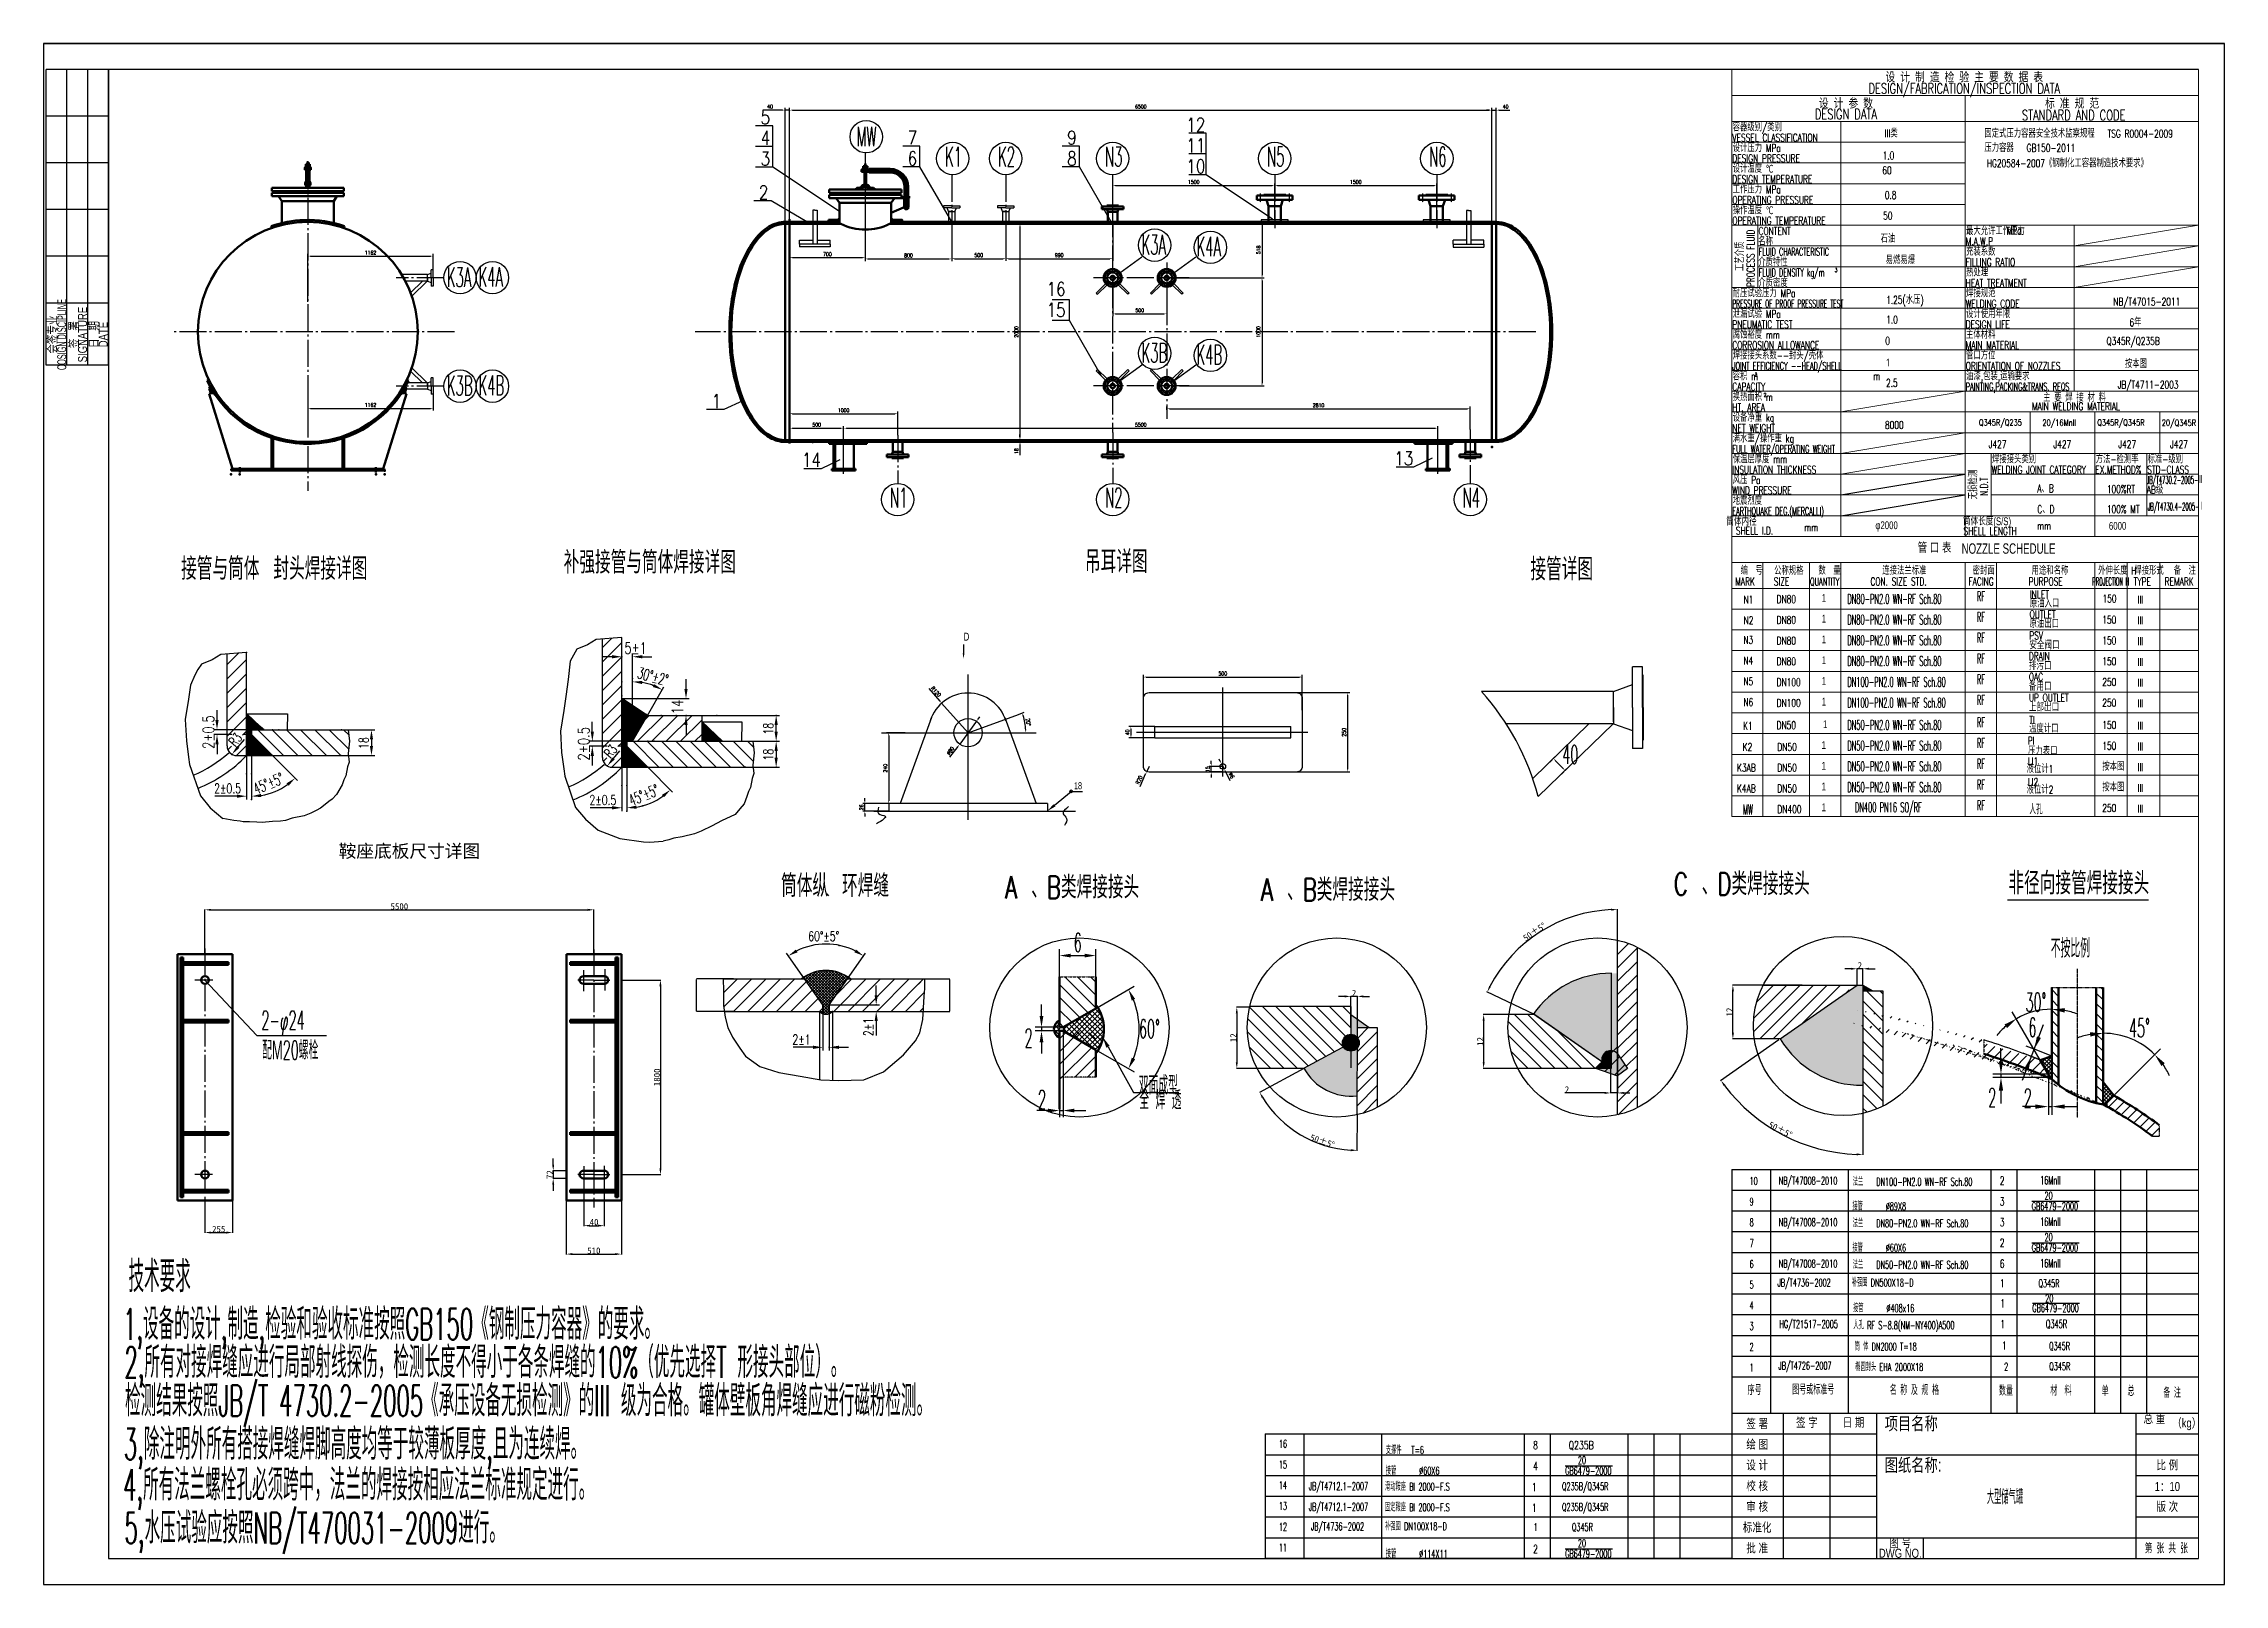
# Model space of a CAD drawing. Header units: millimetres. Extents: x 38828 to 59012, y 55006 to 69262.
import ezdxf
from ezdxf.enums import TextEntityAlignment as Align

# ---------------------------------------------------------------- set-up
doc = ezdxf.new("R2010")
doc.units = ezdxf.units.MM
for name, pattern in [('CENTER', [50.8, 31.75, -6.35, 6.35, -6.35]), ('JXX-L', [2.95, 1.9, -0.25, 0.15, -0.25, 0.15, -0.25]), ('JXX-S', [1.7, 0.9, -0.2, 0.1, -0.2, 0.1, -0.2]), ('XX-S', [0.5, 0.3, -0.2]), ('ZXX-L', [3.28, 2.5, -0.3, 0.18, -0.3]), ('ZXX-S', [1.27, 0.75, -0.2, 0.12, -0.2])]:
    doc.linetypes.add(name, pattern=pattern)
for name, color, linetype in [('01粗实线层', 7, 'Continuous'), ('08文字层', 1, 'Continuous'), ('09图框与明细表层', 4, 'Continuous'), ('1', 1, 'Continuous'), ('11引出线层', 4, 'Continuous'), ('2', 4, 'Continuous'), ('2细线层', 4, 'Continuous'), ('3中心线层', 1, 'CENTER'), ('6文字层', 3, 'Continuous'), ('7标注层', 4, 'Continuous'), ('DATA', 4, 'Continuous'), ('DIM', 4, 'Continuous')]:
    doc.layers.add(name, color=color, linetype=linetype)
for name, color, linetype, lineweight in [('A 粗实线', 7, 'Continuous', 60), ('B 细实线', 4, 'Continuous', 30), ('D 短中心线', 1, 'ZXX-S', 30), ('E 长中心线', 1, 'ZXX-L', 30), ('F 短虚线', 6, 'XX-S', 40), ('H 短双点线', 3, 'JXX-S', 30), ('I 长双点线', 3, 'JXX-L', 30), ('图层1', 7, 'Continuous', 30), ('文字', 4, 'Continuous', 13)]:
    doc.layers.add(name, color=color, linetype=linetype, lineweight=lineweight)
doc.styles.add('HZTXT', font='TXT.SHX', dxfattribs={"width": 0.75, "bigfont": 'HZTXT'})
doc.styles.add('ISO-25-WS', font='', dxfattribs={"height": 60})
doc.styles.add('JEREH', font='romans.shx', dxfattribs={"width": 0.7, "bigfont": 'hztxt.shx'})
doc.styles.add('JEREH1', font='isocp.shx', dxfattribs={"width": 0.75, "bigfont": 'hzfs.shx'})
doc.styles.add('PC_TEXTSTYLE', font='romans.shx', dxfattribs={"width": 0.75, "bigfont": 'hztxt.shx'})
doc.styles.get("Standard").update_dxf_attribs({"font": 'arial.ttf'})
doc.styles.add('TH_GBDIM', font='romans.shx', dxfattribs={"width": 0.8, "bigfont": 'gbcbig.shx'})
doc.styles.add('VCADHZ', font='vcadtxt3.shx', dxfattribs={"width": 0.75, "bigfont": 'vcadhz.shx'})
doc.styles.add('残雪', font='romans.shx', dxfattribs={"width": 0.5, "bigfont": 'hztxt.shx'})
doc.styles.get('ISO-25-WS').set_extended_font_data('FangSong_GB2312')
doc.dimstyles.new('A', dxfattribs={"dimtxt": 3.5, "dimasz": 3.5, "dimexe": 1.5, "dimexo": 0.0625, "dimgap": 0.09, "dimtad": 1, "dimdec": 4, "dimzin": 0, "dimdsep": 46, "dimtxsty": 'HZTXT', "dimcen": 0.09, "dimclrd": 3, "dimclre": 3, "dimclrt": 3, "dimadec": 0, "dimazin": 0, "dimtol": 1, "dimtp": 2, "dimtm": 2, "dimtfac": 0.571429, "dimtdec": 4, "dimtix": 1, "dimtofl": 0, "dimtmove": 2, "dimatfit": 3, "dimfxl": 1, "dimtolj": 1, "dimtzin": 0, "dimarcsym": 0})
doc.dimstyles.new('ISO-25_WS', dxfattribs={"dimscale": 0.707071, "dimtxt": 60, "dimasz": 80, "dimexe": 5, "dimexo": 2, "dimgap": 2, "dimtad": 1, "dimdec": 4, "dimdsep": 46, "dimtxsty": 'ISO-25-WS', "dimcen": 2.5, "dimadec": 0, "dimazin": 0, "dimtfac": 1, "dimtdec": 4, "dimtix": 1, "dimtmove": 0, "dimatfit": 0, "dimfxl": 1, "dimtolj": 1, "dimtzin": 0, "dimarcsym": 0})
doc.dimstyles.get("Standard").update_dxf_attribs({"dimtxt": 0.18, "dimasz": 0.18, "dimexe": 0.18, "dimexo": 0.0625, "dimgap": 0.09, "dimtad": 0, "dimtih": 1, "dimtoh": 1, "dimdec": 4, "dimzin": 0, "dimdsep": 46, "dimtxsty": 'Standard', "dimcen": 0.09, "dimadec": 0, "dimazin": 0, "dimtfac": 1, "dimtdec": 4, "dimtofl": 0, "dimtmove": 0, "dimatfit": 3, "dimfxl": 1, "dimtolj": 1, "dimtzin": 0, "dimarcsym": 0})
doc.dimstyles.new('TH_GBDIM', dxfattribs={"dimscale": 10, "dimtxt": 3.5, "dimasz": 2.5, "dimexe": 2, "dimexo": 0, "dimgap": 1.5, "dimtad": 1, "dimdec": 0, "dimzin": 0, "dimdsep": 46, "dimtxsty": 'TH_GBDIM', "dimcen": 2.5, "dimclrd": 130, "dimclre": 130, "dimclrt": 3, "dimadec": 0, "dimazin": 0, "dimtfac": 0.714286, "dimtdec": 0, "dimtmove": 0, "dimatfit": 3, "dimfxl": 1, "dimtzin": 0, "dimlwd": -1, "dimlwe": -1, "dimarcsym": 0})
pattern_1 = [(45, (-51535.865, 211302.68), (-62.043748, 62.043748), [])]
pattern_2 = [(135, (-16262.897, 71481.634), (-19.886384, -19.886384), [])]
pattern_3 = [(45, (-16262.89741, 71395.90318), (-0.1325758927, 0.1325758927), [])]
pattern_4 = [(135, (109129.1046, 71395.90318), (0.1325758927, 0.1325758927), [])]

msp = doc.modelspace()

# ---------------------------------------------------------------- texts
at = {"layer": '08文字层'}
for s, height, width, p in [('1：10', 84, 0.75, (58484.27754, 55911.82048)), ('大型储气罐', 120, 0.4, (56981.67148, 55823.21982))]:
    msp.add_text(s, height=height, dxfattribs=dict(at, width=width)).set_placement(p, align=Align.MIDDLE)
at = {"layer": '09图框与明细表层'}
for s, width, p in [('签 署', 0.75, (54688.14437, 56496.74147)), ('签 字', 0.75, (55148.27754, 56507.0999)), ('日 期', 0.75, (55580.27754, 56507.0999)), ('总 重', 0.75, (58364.27754, 56542.31893)), ('（kg）', 0.75, (58663.72732, 56494.31893)), ('绘 图', 0.75, (54688.14437, 56304.74147)), ('设 计', 0.75, (54688.14437, 56112.74147)), ('比 例', 0.75, (58484.27754, 56112.83027)), ('校 核', 0.75, (54688.14437, 55920.74147)), ('审 核', 0.75, (54688.14437, 55728.74147)), ('版 次', 0.75, (58484.27754, 55728.83027)), ('标准化', 0.75, (54688.14437, 55536.74147)), ('批 准', 0.75, (54688.14437, 55344.74147)), ('DWG NO.', 0.75, (56012.27754, 55294.31893)), ('图 号', 0.75, (56012.27754, 55390.31893)), ('第  张  共  张', 0.6, (58475.08971, 55346.18154))]:
    msp.add_text(s, height=84, dxfattribs=dict(at, width=width)).set_placement(p, align=Align.MIDDLE)
at = {"layer": '09图框与明细表层', "color": 7, "width": 0.75}
for s, p in [('项目名称', (55868.27754, 56494.31893)), ('图纸名称:', (55868.27754, 56110.31893))]:
    msp.add_text(s, height=120, dxfattribs=at).set_placement(p, align=Align.MIDDLE_LEFT)
at = {"layer": '2细线层', "ltscale": 80, "style": '残雪', "width": 0.5}
for s, height, p in [('MW', 180, (46350.59459, 68313.40154)), ('K1', 180, (47170.39254, 68126.55345)), ('K2', 180, (47661.42904, 68126.55345)), ('N3', 180, (48651.1295, 68126.55345)), ('N5', 180, (50151.1295, 68126.55345)), ('N6', 180, (51651.1295, 68126.55345)), ('K3A', 180, (48989.39593, 67311.78056)), ('K4A', 180, (49497.20933, 67294.84191)), ('K3A', 180, (42560.1544, 67011.15726)), ('K4A', 180, (42852.23648, 67014.32222)), ('K3B', 180, (48989.39593, 66311.78056)), ('K4B', 180, (49497.20933, 66294.84191)), ('K3B', 180, (42560.1544, 66007.15726)), ('K4B', 180, (42852.23648, 66010.32222)), ('N1', 180, (46661.42904, 64970.72324)), ('N2', 180, (48652.1295, 64970.72324)), ('N4', 180, (51961.42904, 64970.72324)), ('RF', 90, (56721.24617, 64103.68422)), (' DN80-PN2.0 WN-RF Sch.80', 90, (55491.77567, 64079.7715)), ('RF', 90, (56721.24617, 63911.6842)), (' DN80-PN2.0 WN-RF Sch.80', 90, (55491.77567, 63887.77148)), (' DN80-PN2.0 WN-RF Sch.80', 90, (55491.77567, 63695.77147)), ('RF', 90, (56721.24617, 63719.68418)), (' DN80-PN2.0 WN-RF Sch.80', 90, (55491.77567, 63503.77145)), ('RF', 90, (56721.24617, 63527.68417)), (' DN100-PN2.0 WN-RF Sch.80', 90, (55491.77567, 63311.77143)), ('RF', 90, (56721.24617, 63335.68415)), (' DN100-PN2.0 WN-RF Sch.80', 90, (55491.77606, 63119.77141)), ('RF', 90, (56721.24655, 63143.68413)), (' DN50-PN2.0 WN-RF Sch.80', 90, (55491.77567, 62913.5255)), ('RF', 90, (56721.24617, 62937.43822)), (' DN50-PN2.0 WN-RF Sch.80', 90, (55491.77567, 62721.52548)), ('RF', 90, (56721.24617, 62745.4382)), (' DN50-PN2.0 WN-RF Sch.80', 90, (55491.77588, 62529.52547)), ('RF', 90, (56721.24638, 62553.43818)), (' DN50-PN2.0 WN-RF Sch.80', 90, (55491.77609, 62337.52545)), ('RF', 90, (56721.24658, 62361.43817)), ('RF', 90, (56721.24617, 62169.43815)), ('人孔', 90, (57208.31595, 62132.77223)), ('10', 72, (54617.81576, 58702.44436)), ('NB/T47008-2010', 72, (54888.39814, 58705.35158)), ('法兰    DN100-PN2.0 WN-RF Sch.80', 72.0000029, (55572.31753, 58695.3861)), ('16MnII', 76.800001, (57306.77946, 58707.55222)), ('9', 72, (54617.81573, 58511.22286)), ('接管       %%C89X8', 72.0000029, (55569.64631, 58469.10315)), ('GB6479-2000', 72, (57228.76215, 58469.29107)), ('20', 72, (57347.78543, 58567.02248)), ('8', 72, (54617.81573, 58319.22137)), ('NB/T47008-2010', 72, (54888.39814, 58321.35162)), ('法兰    DN80-PN2.0 WN-RF Sch.80', 72.0000029, (55572.31753, 58311.38614)), ('16MnII', 76.800001, (57306.77946, 58323.55226)), ('7', 72, (54617.81573, 58127.22137)), ('接管       %%c60X6', 72.0000029, (55569.64631, 58085.10384)), ('GB6479-2000', 72, (57228.76215, 58085.29175)), ('20', 72, (57347.78543, 58183.02316)), ('技术要求 ', 288, (39614.31754, 57710.34617)), ('6', 72, (54617.81573, 57935.22137)), ('NB/T47008-2010', 72, (54888.39814, 57937.3523)), ('法兰    DN50-PN2.0 WN-RF Sch.80', 72.0000029, (55572.31753, 57927.38683)), ('16MnII', 76.800001, (57306.77946, 57939.55294)), ('5', 72, (54617.81573, 57743.22137)), ('1,设备的设计,制造,检验和验收标准按照GB150《钢制压力容器》的要求。', 288, (39563.04887, 57269.78151)), ('4', 72, (54617.81573, 57551.22126)), ('接管       %%C408x16', 72.0000029, (55575.37585, 57526.10672)), ('GB6479-2000', 72, (57234.49169, 57526.29464)), ('20', 72, (57353.51497, 57616.64624)), ('3', 72, (54617.81573, 57359.22126)), ('HG/T21517-2005', 72, (54894.12769, 57378.35518)), ('人孔 RF S-8.8(NM-NY400)A500', 72.0000029, (55578.04707, 57368.38971)), ('Q345R', 76.800001, (57359.53986, 57377.19867)), ('2,所有对接焊缝应进行局部射线探伤，检测长度不得小于各条焊缝的10%%%（优先选择T 形接头部位）。', 288, (39576.22053, 56916.94204)), ('2', 72, (54617.81573, 57167.22126)), ('1', 72, (54617.81573, 56975.22126)), ('检测结果按照JB/T 4730.2-2005《承压设备无损检测》的III 级为合格。罐体壁板角焊缝应进行磁粉检测。', 288, (39581.9815, 56561.15468)), ('序号', 96, (54599.03325, 56758.54925)), ('图号或标准号', 96, (55012.38326, 56762.84445)), ('名 称 及 规 格', 96, (55915.2805, 56758.72145)), ('数量', 96, (56925.98155, 56752.82684)), ('材  料', 96, (57401.65888, 56753.21199)), ('单', 96, (57875.59757, 56749.3338)), ('总', 96, (58115.59757, 56749.23642)), ('备 注', 96, (58447.22205, 56732.83858)), ('3,除注明外所有搭接焊缝焊脚高度均等于较薄板厚度,且为连续焊。', 288, (39571.2223, 56160.16607)), ('16', 72, (50261.36339, 56270.87253)), ('15', 72, (50261.36339, 56078.87253)), ('支撑件   T=6', 72.000003, (51250.78036, 56213.1045)), ('20', 72, (53028.91948, 56119.02447)), ('4,所有法兰螺栓孔必须跨中，法兰的焊接按相应法兰标准规定进行。', 288, (39563.90165, 55783.12827)), ('14', 72, (50261.36339, 55886.87243)), ('接管       %%c60X6', 72.0000029, (51250.78036, 56021.10515)), ('GB6479-2000', 72, (52909.8962, 56021.29306)), ('5,水压试验应按照NB/T470031-2009进行。', 288, (39577.92114, 55384.48857)), ('13', 72, (50261.36339, 55694.87243)), ('12', 72, (50261.36339, 55502.87243)), ('11', 72, (50261.36339, 55310.87243)), ('接管       %%C114X11', 72.0000029, (51250.78036, 55253.10434)), ('GB6479-2000', 72, (52909.8962, 55253.29226)), ('20', 72, (53028.91948, 55351.02366))]:
    msp.add_text(s, height=height, dxfattribs=at).set_placement(p)
at = {"layer": '2细线层', "style": 'VCADHZ', "width": 0.7}
msp.add_text('18', height=65.61, dxfattribs=at).set_placement((48364.87537, 62363.27541))
at = {"layer": '2细线层', "ltscale": 80, "style": '残雪', "width": 0.5}
for s, height, p in [('MW', 90, (54603.49672, 62175.98913)), ('DN400 PN16 SO/RF', 90, (55902.29564, 62189.87515)), ('1', 72, (56957.44251, 57792.44645)), ('Q345R', 72.000003, (57388.90746, 57788.48773)), ('1', 72, (56976.11711, 57217.00451)), ('Q345R', 72.000003, (57486.71004, 57207.4314)), ('2', 72, (56992.37304, 57020.15093)), ('Q345R', 72.000003, (57488.87071, 57020.15093)), ('1', 72, (52625.45218, 55906.23727)), ('Q235B/Q345R', 72.0000029, (53096.43242, 55907.69356)), ('1', 72, (52625.45215, 55715.01576)), ('Q235B/Q345R', 72.0000029, (53096.43239, 55716.47206)), ('1', 72, (52638.57656, 55536.44569)), ('Q345R', 72.000003, (53070.04151, 55532.48697))]:
    msp.add_text(s, height=height, dxfattribs=at).set_placement(p, align=Align.MIDDLE)
for s, p in [('JB/T4736-2002', (54876.80207, 57798.00079)), ('补强圈 DN500X18-D', (55563.08398, 57798.57624)), ('筒 体 DN2000 T=18', (55590.15477, 57206.29803)), ('JB/T4726-2007', (54884.7341, 57029.57187)), ('椭圆封头 EHA 2000X18', (55595.14141, 57016.86009)), ('JB/T4712.1-2007', (50538.8088, 55915.14799)), ('滑动鞍座 BI 2000-F.S', (51243.13592, 55909.70847)), ('JB/T4712.1-2007', (50538.80877, 55723.92649)), ('固定鞍座 BI 2000-F.S', (51243.13589, 55718.48697)), ('JB/T4736-2002', (50557.93612, 55542.00003)), ('补强圈 DN100X18-D', (51244.21803, 55542.57548))]:
    msp.add_text(s, height=72.0000029, dxfattribs=at).set_placement(p, align=Align.MIDDLE_LEFT)
at = {"layer": '6文字层', "style": 'VCADHZ', "width": 0.75}
msp.add_text('D', height=73.4832, dxfattribs=at).set_placement((47342.89024, 63738.51319))
at = {"layer": '7标注层', "style": 'PC_TEXTSTYLE', "width": 0.8}
for s, p in [('5', (45464.40169, 68518.31545)), ('4', (45464.40169, 68326.31545)), ('7', (46825.38713, 68328.21377)), ('9', (48301.88604, 68328.21377)), ('12', (49404.87395, 68447.11016)), ('3', (45464.40169, 68134.31545)), ('6', (46825.38713, 68136.21377)), ('8', (48301.88604, 68136.21377)), ('11', (49404.87395, 68255.11016)), ('10', (49404.87395, 68063.11016)), ('2', (45448.10283, 67822.32266)), ('16', (48111.04452, 66927.43945)), ('15', (48111.04452, 66735.43945)), ('1', (45011.01803, 65890.61321)), ('14', (45846.57133, 65346.89065)), ('13', (51329.21141, 65361.6069))]:
    msp.add_text(s, height=128, dxfattribs=at).set_placement(p)
at = {"layer": 'DATA', "style": 'VCADHZ', "width": 0.75}
for s, height, p in [('筒体内径', 72.001425, (54543.26059, 64848.88593)), ('φ2000', 72.001448, (55885.97892, 64795.55889)), ('筒体长度(S/S)', 72.001425, (56815.87981, 64841.65513)), ('6000', 72.001425, (58023.91986, 64800.58782))]:
    msp.add_text(s, height=height, dxfattribs=at).set_placement(p, align=Align.MIDDLE)
at = {"layer": 'DATA'}
for s, height, style, width, p in [(' 1', 72.001425, 'VCADHZ', 0.75, (55266.01766, 64097.79563)), (' 1', 72.001425, 'VCADHZ', 0.75, (55266.01766, 63905.79561)), (' 1', 72.001425, 'VCADHZ', 0.75, (55266.01766, 63713.7956)), (' 1', 72.001425, 'VCADHZ', 0.75, (55266.01766, 63521.79558)), ('安全阀口', 72.001448, 'VCADHZ', 0.75, (57206.55308, 63659.14985)), (' 1', 72.001425, 'VCADHZ', 0.75, (55266.01766, 63329.79556)), ('排污口', 72.001448, 'VCADHZ', 0.75, (57202.52407, 63468.62946)), (' 1', 72.001425, 'VCADHZ', 0.75, (55266.01805, 63137.79555)), ('备用口', 72.001448, 'VCADHZ', 0.75, (57202.52407, 63276.62944)), ('1', 72.00142, 'VCADHZ', 0.75, (55297.50383, 62928.86488)), ('上部出口', 72.001448, 'VCADHZ', 0.75, (57202.52446, 63084.62942)), (' 1', 72.001425, 'VCADHZ', 0.75, (55263.87681, 62735.76589)), (' 1', 72.001425, 'VCADHZ', 0.75, (55263.87702, 62543.76587)), (' 1', 72.001425, 'VCADHZ', 0.75, (55263.87723, 62351.76585)), (' 1', 72.001425, 'VCADHZ', 0.75, (55263.87681, 62159.76583)), ('2', 75, 'JEREH', 0.7, (56932.69009, 58704.19095)), ('3', 75, 'JEREH', 0.7, (56932.69009, 58512.18825)), ('3', 75, 'JEREH', 0.7, (56932.69009, 58320.19099)), ('2', 75, 'JEREH', 0.7, (56932.69009, 58128.18893)), ('6', 75, 'JEREH', 0.7, (56932.69009, 57936.19167)), ('1', 75, 'JEREH', 0.7, (56938.41963, 57569.19182)), ('1', 75, 'JEREH', 0.7, (56938.41963, 57377.19456)), ('8', 75, 'JEREH', 0.7, (52613.82414, 56256.1896)), ('Q235B', 75, 'JEREH', 0.7, (52943.68329, 56256.1896)), ('4', 75, 'JEREH', 0.7, (52613.82414, 56064.19024)), ('2', 75, 'JEREH', 0.7, (52613.82414, 55296.18944))]:
    msp.add_text(s, height=height, dxfattribs=dict(at, style=style, width=width)).set_placement(p)
at = {"layer": 'DIM', "color": 4, "style": 'HZTXT'}
for s, height, rotation, width, p in [('30%%d±2°', 104.99475, 345, 0.6, (44315.66504, 63392.58185)), ('R3', 89.9955, 49.724790568, 0.7, (40601.49866, 62750.55019)), ('18', 89.9955, 90, 0.7, (41835.71392, 62736.7171)), ('R3', 89.9955, 49.724790568, 0.7, (44075.19589, 62643.3091)), ('18', 89.9955, 90, 0.7, (45581.34761, 62869.61934)), ('18', 89.9955, 90, 0.7, (45581.34761, 62629.47601)), ('45°±5°', 104.99475, 22.5, 0.6, (40797.37276, 62313.32818)), ('45°±5°', 104.99475, 22.5, 0.6, (44271.07, 62206.08709)), ('2%%p1', 89.9955, 90, 0.7, (46507.17035, 60079.41567))]:
    msp.add_text(s, height=height, rotation=rotation, dxfattribs=dict(at, width=width)).set_placement(p)
at = {"layer": 'DIM', "color": 4, "style": 'HZTXT', "width": 0.7}
for s, height, p in [('2%%p0.5', 89.9955, (40406.8627, 62326.17264)), ('2%%p0.5', 89.9955, (43880.55994, 62218.93155)), ('60%%d%%p5%%d', 89.9955002, (45905.14998, 60958.33978)), ('2%%p1', 89.9955, (45758.96068, 60002.62091))]:
    msp.add_text(s, height=height, dxfattribs=at).set_placement(p)
at = {"layer": 'DIM', "color": 4, "style": '残雪', "width": 0.5}
for s, p in [('6', (48398.90014, 60944.14984)), ('2', (47944.22137, 60061.03663)), ('2', (48069.18025, 59491.9134))]:
    msp.add_text(s, height=172.80001, dxfattribs=at).set_placement(p, align=Align.MIDDLE_CENTER)
for s, p in [('不按比例', (57405.6645, 60892.17216)), ('双面成型', (48964.05734, 59624.56433)), ('全 焊 透', (48969.22579, 59487.26329))]:
    msp.add_text(s, height=172.800007, dxfattribs=at).set_placement(p, align=Align.MIDDLE_LEFT)
msp.add_text('60%%d', height=172.800007, dxfattribs=at).set_placement((49063.03184, 60147.04599), align=Align.MIDDLE)
at = {"layer": 'DIM', "color": 4, "attachment_point": 5}
for s, insert, char_height, style in [('\\A1;5±1', (44307.68581, 63668.91622), 104.99475, 'HZTXT'), ('40', (52959.17088, 62684.73463), 172.800007, '残雪'), ('30°', (57268.29274, 60392.08866), 172.800007, '残雪'), ('6', (57236.1124, 60160.41128), 172.80001, '残雪'), ('45°', (58225.90015, 60154.49514), 172.800007, '残雪'), ('2', (56863.20496, 59510.1871), 172.80001, '残雪'), ('2', (57192.76459, 59505.96894), 172.80001, '残雪')]:
    msp.add_mtext(s, dxfattribs=dict(at, insert=insert, char_height=char_height, style=style))
at = {"layer": 'DIM', "color": 4, "char_height": 104.99475, "attachment_point": 5, "rotation": 90, "style": 'HZTXT'}
for s, insert in [('\\A1;14', (44694.41983, 63124.68019)), ('\\A1;2±0.5', (40353.57881, 62891.81598)), ('\\A1;2±0.5', (43827.27605, 62784.57489))]:
    msp.add_mtext(s, dxfattribs=dict(at, insert=insert))
at = {"layer": 'DIM', "color": 4, "insert": (41559.11341, 61851.69072), "char_height": 120, "width": 2039.009541, "attachment_point": 1}
msp.add_mtext('鞍座底板尺寸详图', dxfattribs=at)
at = {"layer": 'DIM', "color": 4, "attachment_point": 1, "style": '残雪'}
for s, insert, char_height, width in [('2-φ24', (40844.19241, 60311.86868), 172.800007, 792.0860513), ('配{\\fArial|b0|i0|c0|p32;M}20螺栓', (40850.3326, 60035.7939), 172.8000069, 715.3684211)]:
    msp.add_mtext(s, dxfattribs=dict(at, insert=insert, char_height=char_height, width=width))
at = {"layer": 'F 短虚线', "style": 'HZTXT', "width": 0.7}
for s, height, p in [('补强接管与筒体焊接详图', 206.9994825, (43641.53695, 64359.2334)), ('吊耳详图', 207.00001, (48466.221, 64365.20838)), ('接管与筒体 封头焊接详图', 206.9994825, (40101.15578, 64300.65002)), ('接管详图', 207.00001, (52589.56613, 64295.43791)), ('筒体纵 环焊缝', 206.999482, (45654.1734, 61367.02739))]:
    msp.add_text(s, height=height, dxfattribs=at).set_placement(p)
for s, height, p in [('A 、B类焊接接头', 206.999482, (48348.13973, 61467.03789)), ('C 、D类焊接接头', 206.999482, (54544.91633, 61497.22791)), ('非径向接管焊接接头', 207.00001, (57665.20194, 61504.59406)), ('A 、B类焊接接头', 206.999482, (50715.8336, 61444.1144))]:
    msp.add_text(s, height=height, dxfattribs=at).set_placement(p, align=Align.MIDDLE)
at = {"layer": '文字'}
for s, height, style, width, p in [('DESIGN/FABRICATION/INSPECTION DATA', 96.0000085, 'JEREH', 0.7, (56604.88349, 68800.30668)), ('设 计 制 造 检 验 主 要 数 据 表', 96.0000085, 'JEREH', 0.7, (56604.88349, 68904.20837)), ('DESIGN DATA', 96.0000085, 'JEREH', 0.7, (55509.63313, 68562.12659)), ('DESIGN DATA', 96.0000085, 'JEREH', 0.7, (55509.63313, 68562.12659)), ('设 计 参 数', 96.000009, 'JEREH', 0.7, (55509.63313, 68661.32706)), ('设 计 参 数', 96.000009, 'JEREH', 0.7, (55509.63313, 68661.32706)), ('STANDARD AND CODE', 96.0000085, 'JEREH', 0.7, (57617.5835, 68552.86986)), ('STANDARD AND CODE', 96.0000085, 'JEREH', 0.7, (57617.5835, 68552.86986)), ('标 准 规 范', 96.000009, 'JEREH', 0.7, (57603.01338, 68660.69056)), ('标 准 规 范', 96.000009, 'JEREH', 0.7, (57603.01338, 68660.69056)), ('主 要 焊 接 材 料', 72.0000064, 'JEREH', 0.7, (57625.30574, 65949.75071)), ('主 要 焊 接 材 料', 72.0000064, 'JEREH', 0.7, (57625.30574, 65949.75071)), ('MAIN WELDING MATERIAL', 72.0000064, 'JEREH', 0.7, (57638.86884, 65869.68437)), ('MAIN WELDING MATERIAL', 72.0000064, 'JEREH', 0.7, (57638.86884, 65869.68437)), ('J427', 72.000006, 'JEREH', 0.7, (56912.78286, 65518.61626)), ('J427', 72.000006, 'JEREH', 0.7, (57512.78239, 65518.61626)), ('J427', 72.000006, 'JEREH', 0.7, (58112.78248, 65518.61626)), ('J427', 72.000006, 'JEREH', 0.7, (58592.78196, 65518.61626)), ('NOZZLE SCHEDULE', 96.0000085, 'VCADHZ', 0.7, (57014.42903, 64542.44935)), ('MARK', 72.000006, 'JEREH', 0.7, (54576.21033, 64249.40349)), ('SIZE', 72.000006, 'JEREH', 0.7, (54914.37801, 64249.40349)), ('QUANTITY ', 72.000006, 'JEREH', 0.62, (55328.34141, 64248.88429)), ('CON. SIZE STD.', 72.0000064, 'JEREH', 0.7, (55996.47128, 64249.40349)), ('FACING', 72.000006, 'JEREH', 0.7, (56760.20409, 64249.40349)), ('PURPOSE', 72.000006, 'JEREH', 0.7, (57358.72239, 64249.40349)), ('PROJECTION H', 72.0000064, 'JEREH', 0.4, (57960.63134, 64249.40349)), ('TYPE', 72.000006, 'JEREH', 0.7, (58252.56415, 64249.14565)), ('REMARK', 72.000006, 'JEREH', 0.7, (58593.97188, 64249.40349))]:
    msp.add_text(s, height=height, dxfattribs=dict(at, style=style, width=width)).set_placement(p, align=Align.CENTER)
for s, height, style, width, p in [('VESSEL CLASSIFICATION', 72.0000064, 'JEREH', 0.7, (54458.12547, 68356.31883)), ('VESSEL CLASSIFICATION', 72.0000064, 'JEREH', 0.7, (54458.12547, 68356.31883)), ('容器级别/类别             ', 72.0000064, 'JEREH', 0.7, (54461.48547, 68452.81956)), ('容器级别/类别             ', 72.0000064, 'JEREH', 0.7, (54461.48547, 68452.81956)), ('III类', 72.000006, 'JEREH', 0.7, (55868.46607, 68395.546)), ('  固定式压力容器安全技术监察规程   TSG R0004-2009', 72.0000064, 'JEREH', 0.7, (56721.93244, 68393.87174)), ('  固定式压力容器安全技术监察规程   TSG R0004-2009', 72.0000064, 'JEREH', 0.7, (56721.93244, 68393.87174)), ('设计压力 MPa', 72.000006, 'JEREH', 0.7, (54461.48547, 68260.81954)), ('DESIGN PRESSURE', 72.0000064, 'JEREH', 0.7, (54458.12547, 68164.31882)), ('DESIGN PRESSURE', 72.0000064, 'JEREH', 0.7, (54458.12547, 68164.31882)), ('  压力容器   GB150-2011', 72.0000064, 'JEREH', 0.7, (56721.93244, 68261.87173)), ('  压力容器   GB150-2011', 72.0000064, 'JEREH', 0.7, (56721.93244, 68261.87173)), ('设计温度 ℃', 72.000006, 'JEREH', 0.7, (54461.48554, 68068.81952)), ('DESIGN TEMPERATURE', 72.0000064, 'JEREH', 0.7, (54458.12554, 67972.3188)), ('DESIGN TEMPERATURE', 72.0000064, 'JEREH', 0.7, (54458.12554, 67972.3188)), ('HG20584-2007《钢制化工容器制造技术要求》', 72.0000064, 'JEREH', 0.7, (56814.12301, 68119.21767)), ('工作压力 MPa', 72.000006, 'JEREH', 0.7, (54461.48561, 67876.81951)), ('OPERATING PRESSURE', 72.0000064, 'JEREH', 0.7, (54458.12561, 67780.31878)), ('OPERATING PRESSURE', 72.0000064, 'JEREH', 0.7, (54458.12561, 67780.31878)), ('操作温度 ℃', 72.000006, 'JEREH', 0.7, (54461.48515, 67684.81949)), ('OPERATING TEMPERATURE', 72.0000064, 'JEREH', 0.7, (54458.12515, 67588.31877)), ('OPERATING TEMPERATURE', 72.0000064, 'JEREH', 0.7, (54458.12515, 67588.31877)), ('名称', 72.000006, 'JEREH', 0.7, (54698.12472, 67396.31875)), ('名称', 72.000006, 'JEREH', 0.7, (54698.12472, 67396.31875)), ('CONTENT', 72.000006, 'JEREH', 0.7, (54701.48472, 67492.81947)), ('CONTENT', 72.000006, 'JEREH', 0.7, (54701.48472, 67492.81947)), ('最大允许工作压力', 72.000006, 'JEREH', 0.7, (56621.48642, 67492.81947)), ('最大允许工作压力', 72.000006, 'JEREH', 0.7, (56621.48642, 67492.81947)), ('M.A.W.P', 72.000006, 'JEREH', 0.7, (56618.12642, 67396.31875)), ('M.A.W.P', 72.000006, 'JEREH', 0.7, (56618.12642, 67396.31875)), ('MPa', 72.000006, 'JEREH', 0.7, (56998.03239, 67496.69911)), ('介质特性', 72.000006, 'JEREH', 0.7, (54698.12472, 67204.31873)), ('介质特性', 72.000006, 'JEREH', 0.7, (54698.12472, 67204.31873)), ('FLUID CHARACTERISTIC', 72.0000064, 'JEREH', 0.6, (54701.48472, 67300.81945)), ('易燃易爆', 72.000006, 'JEREH', 0.7, (55876.97247, 67223.05819)), ('充装系数', 72.000006, 'JEREH', 0.7, (56621.48616, 67300.81945)), ('充装系数', 72.000006, 'JEREH', 0.7, (56621.48616, 67300.81945)), ('FILLING RATIO', 72.0000064, 'JEREH', 0.7, (56618.12616, 67204.31873)), ('FILLING RATIO', 72.0000064, 'JEREH', 0.7, (56618.12616, 67204.31873)), ('介质密度', 72.000006, 'JEREH', 0.7, (54698.12472, 67012.31871)), ('介质密度', 72.000006, 'JEREH', 0.7, (54698.12472, 67012.31871)), ('FLUID DENSITY kg/m ', 72.0000064, 'JEREH', 0.6, (54701.48472, 67108.81944)), ('3', 36, 'JEREH', 0.7, (55405.20317, 67149.1255)), ('3', 36, 'JEREH', 0.7, (55405.20317, 67149.1255)), ('热处理', 72.000006, 'JEREH', 0.7, (56621.48616, 67108.81944)), ('热处理', 72.000006, 'JEREH', 0.7, (56621.48616, 67108.81944)), ('HEAT TREATMENT', 72.0000064, 'JEREH', 0.7, (56618.12616, 67012.31871)), ('HEAT TREATMENT', 72.0000064, 'JEREH', 0.7, (56618.12616, 67012.31871)), ('PRESSURE OF PROOF PRESSURE TEST ', 72.0000064, 'JEREH', 0.45, (54458.1255, 66820.3187)), ('耐压试验压力 MPa', 72.000006, 'JEREH', 0.7, (54461.4855, 66916.81942)), ('1.25(水压)', 72.000006, 'JEREH', 0.7, (55881.78618, 66855.50055)), ('WELDING CODE', 72.0000064, 'JEREH', 0.7, (56618.12616, 66820.3187)), ('WELDING CODE', 72.0000064, 'JEREH', 0.7, (56618.12616, 66820.3187)), ('焊接规范', 72.000006, 'JEREH', 0.7, (56621.48616, 66916.81942)), ('焊接规范', 72.000006, 'JEREH', 0.7, (56621.48616, 66916.81942)), ('NB/T47015-2011', 72.0000064, 'JEREH', 0.7, (57984.06705, 66838.3187)), ('NB/T47015-2011', 72.0000064, 'JEREH', 0.7, (57984.06705, 66838.3187)), ('泄漏试验 MPa', 72.000006, 'JEREH', 0.7, (54461.48557, 66724.8194)), ('腐蚀裕度 mm', 72.000006, 'JEREH', 0.7, (54461.48564, 66532.81939)), ('PNEUMATIC TEST', 72.0000064, 'JEREH', 0.7, (54458.12557, 66628.31868)), ('PNEUMATIC TEST', 72.0000064, 'JEREH', 0.7, (54458.12557, 66628.31868)), ('1.0', 72.000006, 'JEREH', 0.7, (55882.68879, 66672.33326)), ('设计使用年限 ', 72.000006, 'JEREH', 0.7, (56621.48616, 66724.8194)), ('设计使用年限 ', 72.000006, 'JEREH', 0.7, (56621.48616, 66724.8194)), ('主体材料', 72.000006, 'JEREH', 0.7, (56621.48616, 66532.81939)), ('主体材料', 72.000006, 'JEREH', 0.7, (56621.48616, 66532.81939)), ('DESIGN LIFE', 72.0000064, 'JEREH', 0.7, (56618.12616, 66628.31868)), ('DESIGN LIFE', 72.0000064, 'JEREH', 0.7, (56618.12616, 66628.31868)), ('6年', 72.000006, 'JEREH', 0.7, (58133.64369, 66646.31868)), ('焊接接头系数--封头/壳体', 72.0000064, 'JEREH', 0.7, (54461.48571, 66340.81937)), ('焊接接头系数', 72.000006, 'JEREH', 0.7, (54461.48571, 66340.81937)), ('CORROSION ALLOWANCE', 72.0000064, 'JEREH', 0.7, (54458.12564, 66436.31866)), ('CORROSION ALLOWANCE', 72.0000064, 'JEREH', 0.7, (54458.12564, 66436.31866)), ('0', 72.00001, 'JEREH', 0.7, (55873.72512, 66476.34814)), ('管口方位', 72.000006, 'JEREH', 0.7, (56621.48616, 66340.81937)), ('管口方位', 72.000006, 'JEREH', 0.7, (56621.48616, 66340.81937)), ('MAIN MATERIAL', 72.0000064, 'JEREH', 0.7, (56618.12616, 66436.31866)), ('MAIN MATERIAL', 72.0000064, 'JEREH', 0.7, (56618.12616, 66436.31866)), ('Q345R/Q235B', 72.0000064, 'JEREH', 0.7, (57921.40989, 66473.91586)), ('JOINT EFFICIENCY --HEAD/SHELL ', 72.0000064, 'JEREH', 0.5, (54458.12571, 66244.31865)), ('容积                               m', 72.0000064, 'JEREH', 0.7, (54461.4847, 66148.81935)), ('容积 m', 72.000006, 'JEREH', 0.7, (54461.4847, 66148.81935)), ('3', 36, 'JEREH', 0.7, (54663.20022, 66181.56637)), ('3', 36, 'JEREH', 0.7, (54663.20022, 66181.56637)), ('1', 72.00001, 'JEREH1', 0.7, (55884.53858, 66276.80036)), ('油漆,包装,运输要求', 72.000006, 'JEREH', 0.7, (56621.48616, 66148.81935)), ('油漆,包装,运输要求', 72.000006, 'JEREH', 0.7, (56621.48616, 66148.81935)), ('ORIENTATION OF NOZZLES', 72.0000064, 'JEREH', 0.7, (56618.12616, 66244.31865)), ('ORIENTATION OF NOZZLES', 72.0000064, 'JEREH', 0.7, (56618.12616, 66244.31865)), ('按本图', 72.000006, 'JEREH', 0.7, (58091.45536, 66262.31865)), ('按本图', 72.000006, 'JEREH', 0.7, (58091.45536, 66262.31865)), ('换热面积 m', 72.000006, 'JEREH', 0.7, (54461.4847, 65956.81933)), ('CAPACITY', 72.000006, 'JEREH', 0.7, (54458.1247, 66052.31863)), ('CAPACITY', 72.000006, 'JEREH', 0.7, (54458.1247, 66052.31863)), ('2', 36, 'JEREH', 0.7, (54747.40038, 65992.85724)), ('2', 36, 'JEREH', 0.7, (54747.40038, 65992.85724)), ('2.5', 72.000006, 'JEREH', 0.7, (55880.43988, 66087.40719)), ('PAINTING,PACKING&TRANS. REQS', 72.0000064, 'JEREH', 0.5, (56618.12616, 66052.31863)), ('JB/T4711-2003', 72.0000064, 'JEREH', 0.7, (58024.33767, 66070.31863)), ('JB/T4711-2003', 72.0000064, 'JEREH', 0.7, (58024.33767, 66070.31863)), ('设备净重 kg', 72.000006, 'JEREH', 0.7, (54461.48592, 65764.81932)), ('HT. AREA', 72.000006, 'JEREH', 0.7, (54458.1247, 65860.31861)), ('HT. AREA', 72.000006, 'JEREH', 0.7, (54458.1247, 65860.31861)), ('满水重/操作重 kg', 72.000006, 'JEREH', 0.7, (54461.4847, 65572.8193)), ('NET WEIGHT', 72.000006, 'JEREH', 0.7, (54458.12592, 65668.31859)), ('8000', 72.000006, 'JEREH', 0.7, (55871.2013, 65697.51606)), ('Q345R/Q235', 57.600005, 'JEREH', 0.7, (56740.6089, 65727.83558)), ('20/16MnII', 57.600005, 'JEREH', 0.7, (57328.4713, 65726.71971)), ('Q345R/Q345R', 57.6000051, 'JEREH', 0.7, (57836.12828, 65728.00968)), ('20/Q345R', 57.600005, 'JEREH', 0.7, (58433.02778, 65725.01968)), ('保温层厚度 mm', 72.000006, 'JEREH', 0.7, (54461.48606, 65380.81928)), ('FULL WATER/OPERATING WEIGHT', 72.0000064, 'JEREH', 0.55, (54458.1247, 65476.31858)), ('焊接接头类别', 72.000006, 'JEREH', 0.7, (56861.48423, 65380.81928)), ('方法-检测率', 72.000006, 'JEREH', 0.7, (57821.48432, 65380.81928)), ('标准-级别', 72.000006, 'JEREH', 0.7, (58301.48436, 65380.81928)), ('风压 Pa', 72.000006, 'JEREH', 0.7, (54461.4847, 65188.81927)), ('INSULATION THICKNESS', 72.0000064, 'JEREH', 0.7, (54458.12606, 65284.31856)), ('WELDING JOINT CATEGORY', 72.0000064, 'JEREH', 0.7, (56858.12423, 65284.31856)), ('EX.METHOD%%%', 72.0000064, 'JEREH', 0.7, (57818.12432, 65284.31856)), ('JB/T4730.2-2005-Ⅲ', 72.0000064, 'JEREH', 0.4, (58292.72101, 65189.50208)), ('STD-CLASS', 72.000006, 'JEREH', 0.7, (58298.12436, 65284.31856)), ('WIND PRESSURE', 72.0000064, 'JEREH', 0.7, (54458.1247, 65092.31854)), ('地震烈度', 72.000006, 'JEREH', 0.7, (54461.4862, 64996.81925)), ('A、B', 72.000006, 'JEREH', 0.7, (57280.76659, 65110.31854)), ('100%%%RT', 72.000006, 'JEREH', 0.7, (57924.53126, 65103.79681)), ('AB级', 72.000006, 'JEREH', 0.7, (58293.9686, 65099.69226)), ('JB/T4730.4-2005-Ⅰ', 72.0000064, 'JEREH', 0.4, (58302.65414, 64942.7204)), ('EARTHQUAKE DEG.(MERCALLI)', 72.0000064, 'JEREH', 0.6, (54458.1262, 64900.31853)), ('C、D', 72.000006, 'JEREH', 0.7, (57280.76659, 64918.31853)), ('100%%% MT', 72.000006, 'JEREH', 0.7, (57925.16664, 64918.31853)), ('管 口 表', 96.000009, 'VCADHZ', 0.7, (56173.72585, 64550.28733)), ('INLET ', 72.000006, 'JEREH', 0.7, (57211.73875, 64131.07425)), ('N1', 72.000006, 'JEREH', 0.7, (54562.60315, 64082.29316)), ('DN80', 72.000006, 'JEREH', 0.7, (54868.40676, 64086.18837)), ('原油入口', 72.000006, 'JEREH', 0.7, (57211.73875, 64045.89249)), ('OUTLET', 72.000006, 'JEREH', 0.7, (57209.73647, 63946.47738)), ('150', 72.000006, 'JEREH', 0.7, (57884.60143, 64091.48297)), ('III', 72.000006, 'JEREH', 0.7, (58208.55578, 64081.40549)), ('N2', 72.000006, 'JEREH', 0.7, (54562.60315, 63890.28937)), ('DN80', 72.000006, 'JEREH', 0.7, (54868.40676, 63894.18835)), ('原油出口', 72.000006, 'JEREH', 0.7, (57209.73647, 63857.60527)), ('PSV', 72.000006, 'JEREH', 0.7, (57206.55308, 63749.52089)), ('150', 72.000006, 'JEREH', 0.7, (57882.03492, 63895.5756)), ('III', 72.000006, 'JEREH', 0.7, (58208.55578, 63889.40547)), ('N3', 72.000006, 'JEREH', 0.7, (54561.03088, 63709.24261)), ('N4', 72.000006, 'JEREH', 0.7, (54561.03088, 63517.23881)), ('DN80', 72.000006, 'JEREH', 0.7, (54868.40676, 63702.18834)), ('DN80', 72.000006, 'JEREH', 0.7, (54868.40676, 63510.18832)), ('DRAIN', 72.000006, 'JEREH', 0.7, (57202.52407, 63559.00049)), ('150', 72.000006, 'JEREH', 0.7, (57882.03492, 63703.57559)), ('150', 72.000006, 'JEREH', 0.7, (57882.03492, 63511.57557)), ('III', 72.000006, 'JEREH', 0.7, (58208.55578, 63697.40167)), ('N5', 72.000006, 'JEREH', 0.7, (54561.03088, 63325.2388)), ('DN100', 72.000006, 'JEREH', 0.7, (54868.40676, 63318.1883)), ('OAC', 72.000006, 'JEREH', 0.7, (57202.52407, 63367.00048)), ('250', 72.000006, 'JEREH', 0.7, (57882.03492, 63319.57555)), ('III', 72.000006, 'JEREH', 0.7, (58208.55578, 63505.40544)), ('III', 72.000006, 'JEREH', 0.7, (58208.55578, 63313.40542)), ('N6', 72.000006, 'JEREH', 0.7, (54561.03127, 63133.23878)), ('DN100', 72.000006, 'JEREH', 0.7, (54868.40714, 63126.18829)), ('UP OUTLET', 72.000006, 'JEREH', 0.7, (57202.52446, 63175.00046)), ('250', 72.000006, 'JEREH', 0.7, (57882.03531, 63127.57553)), ('III', 72.000006, 'JEREH', 0.7, (58208.55617, 63121.4054)), ('K1', 72.000006, 'JEREH', 0.7, (54557.98161, 62913.96184)), ('DN50', 72.000006, 'JEREH', 0.7, (54868.40676, 62919.94237)), ('TI', 72.000006, 'JEREH', 0.7, (57206.76051, 62968.8732)), ('150', 72.000006, 'JEREH', 0.7, (57882.03492, 62921.32962)), ('III', 72.000006, 'JEREH', 0.7, (58208.55578, 62915.15949)), ('K2', 72.000006, 'JEREH', 0.7, (54554.08146, 62718.29875)), ('DN50', 72.000006, 'JEREH', 0.7, (54875.10001, 62718.5324)), ('PI', 72.000006, 'JEREH', 0.7, (57192.34846, 62777.83067)), ('温度计口', 72.000006, 'JEREH', 0.7, (57204.90878, 62888.41757)), ('150', 72.000006, 'JEREH', 0.7, (57882.03492, 62729.3296)), ('III', 72.000006, 'JEREH', 0.7, (58208.55578, 62723.15947)), ('K3AB', 72.000006, 'JEREH', 0.7, (54501.8275, 62526.29873)), ('DN50', 72.000006, 'JEREH', 0.7, (54875.10022, 62526.53238)), ('液位计1', 72.000006, 'JEREH', 0.7, (57181.86721, 62515.20618)), ('压力表口 ', 72.000006, 'JEREH', 0.7, (57195.22815, 62679.475)), ('LI1', 72.000006, 'JEREH', 0.7, (57192.34867, 62585.83066)), ('按本图', 72.000006, 'JEREH', 0.7, (57882.03513, 62537.32959)), ('III', 72.000006, 'JEREH', 0.7, (58208.55599, 62531.15946)), ('K4AB', 72.000006, 'JEREH', 0.7, (54501.82771, 62334.29871)), ('DN50', 72.000006, 'JEREH', 0.7, (54875.10043, 62334.53236)), ('液位计2', 72.000006, 'JEREH', 0.7, (57181.86742, 62323.20616)), ('LI2', 72.000006, 'JEREH', 0.7, (57192.34888, 62393.83064)), ('按本图', 72.000006, 'JEREH', 0.7, (57882.03534, 62345.32957)), ('III', 72.000006, 'JEREH', 0.7, (58208.5562, 62339.15944)), ('DN400', 72.000006, 'JEREH', 0.7, (54875.10001, 62142.53235)), ('250', 72.000006, 'JEREH', 0.7, (57882.03492, 62153.32955)), ('III', 72.000006, 'JEREH', 0.7, (58208.55578, 62147.15942))]:
    msp.add_text(s, height=height, dxfattribs=dict(at, style=style, width=width)).set_placement(p)
at = {"layer": '文字', "style": 'JEREH', "width": 0.7}
for s, height, p in [('1.0', 72.000006, (55902.94718, 68227.27375)), ('60', 72.000006, (55889.4224, 68090.48659)), ('0.8', 72.000006, (55922.6677, 67860.4619)), ('50', 72.000006, (55897.07534, 67669.61582)), ('石油', 72.000006, (55898.81652, 67465.43116)), ('SHELL I.D.', 72.000006, (54663.43768, 64755.20689)), ('mm', 72.000006, (55188.31613, 64785.93147)), ('mm', 72.000006, (57343.3929, 64801.36398)), ('SHELL LENGTH', 72.0000064, (56844.21577, 64751.69342))]:
    msp.add_text(s, height=height, dxfattribs=at).set_placement(p, align=Align.MIDDLE)
for s, height, p in [('PROCESS FLUID', 72.0000064, (54663.03066, 67275.13107)), ('PROCESS FLUID', 72.0000064, (54663.03066, 67275.13107)), ('工艺介质', 72.000006, (54565.50097, 67294.31767)), ('工艺介质', 72.000006, (54565.50097, 67294.31767)), ('无损检测', 72.000006, (56725.50184, 65182.31748)), ('N.D.T', 72.000006, (56823.03153, 65163.13088))]:
    msp.add_text(s, height=height, rotation=90, dxfattribs=at).set_placement(p, align=Align.CENTER)
for s, p in [('编  号', (54534.99818, 64385.78303)), ('公称规格', (54845.26291, 64384.30012)), ('数  量', (55254.9971, 64385.78303)), ('连接法兰标准', (55846.19898, 64385.78303)), ('密封面', (56681.91147, 64385.78303)), ('用途和名称', (57228.0809, 64385.78303)), ('外伸长度 H', (57843.76446, 64385.78303)), ('焊接形式', (58179.02326, 64385.52519)), ('备  注', (58543.62699, 64385.78303))]:
    msp.add_text(s, height=72.000006, dxfattribs=at).set_placement(p, align=Align.MIDDLE_LEFT)

# ---------------------------------------------------------------- blocks, each defined once
blk = doc.blocks.new('A$C52DB683A')
at = {"layer": '09图框与明细表层', "color": 7}
for p, q in [((24, 114), (0, 114)), ((0, 0), (0, 114)), ((24, 0), (24, 114)), ((24, 0), (0, 0))]:
    blk.add_line(p, q, dxfattribs=at)
at = {"layer": '11引出线层'}
for p, q in [((8, 0), (8, 114)), ((16, 0), (16, 114)), ((24, 96), (0, 96)), ((24, 78), (0, 78)), ((24, 60), (0, 60)), ((24, 42), (0, 42)), ((24, 24), (0, 24))]:
    blk.add_line(p, q, dxfattribs=at)
at = {"layer": '09图框与明细表层', "color": 7}
for s, width, p in [('会签专业', 0.75, (2.25, 11.83)), ('COSIGN DISCIPLINE', 0.5, (6, 11.83)), ('SIGNATURE', 0.75, (14, 11.83)), ('签   署', 0.75, (10.5, 11.83)), ('日   期', 0.75, (18.25, 11.83)), ('DATE', 0.75, (22, 11.83))]:
    blk.add_text(s, height=3.5, rotation=90, dxfattribs=dict(at, width=width)).set_placement(p, align=Align.MIDDLE)
blk = doc.blocks.new('*D155')
at = {"layer": 'Defpoints', "color": 0, "transparency": 16777216}
for p in [(43921, 61248), (40321, 60838), (43921, 60838)]:
    blk.add_point(p, dxfattribs=at)
at = {"layer": 'DIM', "color": 0, "lineweight": -2, "transparency": 16777216}
for p, q in [((40321, 60839), (40321, 61251)), ((40378, 61248), (43865, 61248)), ((43921, 60839), (43921, 61251))]:
    blk.add_line(p, q, dxfattribs=at)
at = {"layer": 'DIM', "color": 0, "transparency": 16777216}
for points in [[(40378, 61257), (40378, 61238), (40321, 61248)], [(43865, 61257), (43865, 61238), (43921, 61248)]]:
    blk.add_solid(points, dxfattribs=at)
at = {"layer": 'DIM', "color": 0, "transparency": 16777216, "insert": (42121, 61279), "char_height": 60, "attachment_point": 5, "style": 'ISO-25-WS'}
blk.add_mtext('\\A1;5500', dxfattribs=at)
blk = doc.blocks.new('*D156')
at = {"layer": 'Defpoints', "color": 0, "transparency": 16777216}
for p in [(40576, 58558), (40321, 58472), (40576, 58262)]:
    blk.add_point(p, dxfattribs=at)
at = {"layer": 'DIM', "color": 0, "lineweight": -2, "transparency": 16777216}
for p, q in [((40576, 58557), (40576, 58258)), ((40321, 58471), (40321, 58258)), ((40378, 58262), (40520, 58262))]:
    blk.add_line(p, q, dxfattribs=at)
at = {"layer": 'DIM', "color": 0, "transparency": 16777216}
for points in [[(40378, 58271), (40378, 58252), (40321, 58262)], [(40520, 58271), (40520, 58252), (40576, 58262)]]:
    blk.add_solid(points, dxfattribs=at)
at = {"layer": 'DIM', "color": 0, "transparency": 16777216, "insert": (40449, 58293), "char_height": 60, "attachment_point": 5, "style": 'ISO-25-WS'}
blk.add_mtext('\\A1;255', dxfattribs=at)
blk = doc.blocks.new('*D157')
at = {"layer": 'Defpoints', "color": 0, "transparency": 16777216}
for p in [(43545, 58762), (43666, 58834), (43666, 58762)]:
    blk.add_point(p, dxfattribs=at)
at = {"layer": 'DIM', "color": 0, "lineweight": -2, "transparency": 16777216}
for p, q in [((43545, 58891), (43545, 58947)), ((43665, 58834), (43541, 58834)), ((43665, 58762), (43541, 58762)), ((43545, 58834), (43545, 58762)), ((43545, 58705), (43545, 58649))]:
    blk.add_line(p, q, dxfattribs=at)
at = {"layer": 'DIM', "color": 0, "transparency": 16777216}
for points in [[(43535, 58891), (43554, 58891), (43545, 58834)], [(43535, 58705), (43554, 58705), (43545, 58762)]]:
    blk.add_solid(points, dxfattribs=at)
at = {"layer": 'DIM', "color": 0, "transparency": 16777216, "insert": (43513, 58798), "char_height": 60, "attachment_point": 5, "rotation": 90, "style": 'ISO-25-WS'}
blk.add_mtext('\\A1;72', dxfattribs=at)
blk = doc.blocks.new('*D158')
at = {"layer": 'Defpoints', "color": 0, "transparency": 16777216}
for p in [(44176, 60598), (44176, 58798), (44537, 58798)]:
    blk.add_point(p, dxfattribs=at)
at = {"layer": 'DIM', "color": 0, "lineweight": -2, "transparency": 16777216}
for p, q in [((44178, 60598), (44541, 60598)), ((44537, 60541), (44537, 58855)), ((44178, 58798), (44541, 58798))]:
    blk.add_line(p, q, dxfattribs=at)
at = {"layer": 'DIM', "color": 0, "transparency": 16777216}
for points in [[(44528, 60541), (44547, 60541), (44537, 60598)], [(44528, 58855), (44547, 58855), (44537, 58798)]]:
    blk.add_solid(points, dxfattribs=at)
at = {"layer": 'DIM', "color": 0, "transparency": 16777216, "insert": (44506, 59698), "char_height": 60, "attachment_point": 5, "rotation": 90, "style": 'ISO-25-WS'}
blk.add_mtext('\\A1;1800', dxfattribs=at)
blk = doc.blocks.new('*D159')
at = {"layer": 'Defpoints', "color": 0, "transparency": 16777216}
for p in [(43829, 58711), (44016, 58711), (44016, 58325)]:
    blk.add_point(p, dxfattribs=at)
at = {"layer": 'DIM', "color": 0, "lineweight": -2, "transparency": 16777216}
for p, q in [((43829, 58709), (43829, 58322)), ((44016, 58709), (44016, 58322)), ((43886, 58325), (43960, 58325))]:
    blk.add_line(p, q, dxfattribs=at)
at = {"layer": 'DIM', "color": 0, "transparency": 16777216}
for points in [[(43886, 58335), (43886, 58316), (43829, 58325)], [(43960, 58335), (43960, 58316), (44016, 58325)]]:
    blk.add_solid(points, dxfattribs=at)
at = {"layer": 'DIM', "color": 0, "transparency": 16777216, "insert": (43923, 58357), "char_height": 60, "attachment_point": 5, "style": 'ISO-25-WS'}
blk.add_mtext('\\A1;40', dxfattribs=at)
blk = doc.blocks.new('*D160')
at = {"layer": 'Defpoints', "color": 0, "transparency": 16777216}
for p in [(43666, 58558), (44176, 58558), (44176, 58062)]:
    blk.add_point(p, dxfattribs=at)
at = {"layer": 'DIM', "color": 0, "lineweight": -2, "transparency": 16777216}
for p, q in [((43666, 58557), (43666, 58059)), ((44176, 58557), (44176, 58059)), ((43723, 58062), (44120, 58062))]:
    blk.add_line(p, q, dxfattribs=at)
at = {"layer": 'DIM', "color": 0, "transparency": 16777216}
for points in [[(43723, 58072), (43723, 58053), (43666, 58062)], [(44120, 58072), (44120, 58053), (44176, 58062)]]:
    blk.add_solid(points, dxfattribs=at)
at = {"layer": 'DIM', "color": 0, "transparency": 16777216, "insert": (43921, 58094), "char_height": 60, "attachment_point": 5, "style": 'ISO-25-WS'}
blk.add_mtext('\\A1;510', dxfattribs=at)
blk = doc.blocks.new('*D146')
at = {"layer": 'Defpoints', "color": 0, "transparency": 16777216}
for p in [(49990, 60347), (49872, 59781), (50060, 59781)]:
    blk.add_point(p, dxfattribs=at)
at = {"layer": 'DIM', "color": 0, "lineweight": -2, "transparency": 16777216}
for p, q in [((49989, 60347), (49868, 60347)), ((49872, 60290), (49872, 59838)), ((50058, 59781), (49868, 59781))]:
    blk.add_line(p, q, dxfattribs=at)
at = {"layer": 'DIM', "color": 0, "transparency": 16777216}
for points in [[(49862, 60290), (49881, 60290), (49872, 60347)], [(49862, 59838), (49881, 59838), (49872, 59781)]]:
    blk.add_solid(points, dxfattribs=at)
at = {"layer": 'DIM', "color": 0, "transparency": 16777216, "insert": (49840, 60064), "char_height": 60, "attachment_point": 5, "rotation": 90, "style": 'ISO-25-WS'}
blk.add_mtext('\\A1;12', dxfattribs=at)
blk = doc.blocks.new('*D147')
at = {"layer": 'Defpoints', "color": 0, "transparency": 16777216}
for p in [(50988, 60159), (50927, 60018), (50493, 59781), (50985, 59351), (50312, 59274)]:
    blk.add_point(p, dxfattribs=at)
at = {"layer": 'DIM', "color": 0, "lineweight": -2, "transparency": 16777216}
for p, q in [((50492, 59781), (50081, 59556)), ((50985, 59350), (50984, 59018))]:
    blk.add_line(p, q, dxfattribs=at)
blk.add_arc((50987, 60051), 1029, 211.794, 266.6647, dxfattribs=at)
at = {"layer": 'DIM', "color": 0, "transparency": 16777216}
for points in [[(50104, 59504), (50121, 59513), (50084, 59558)], [(50928, 59033), (50927, 59014), (50984, 59022)]]:
    blk.add_solid(points, dxfattribs=at)
at = {"layer": 'DIM', "color": 0, "transparency": 16777216, "insert": (50664, 59107), "char_height": 60, "attachment_point": 5, "rotation": 341.0743, "style": 'ISO-25-WS'}
blk.add_mtext('\\A1;50±5°', dxfattribs=at)
blk = doc.blocks.new('*D148')
at = {"layer": 'Defpoints', "color": 0, "transparency": 16777216}
for p in [(50927, 60447), (50927, 60159), (50988, 60159)]:
    blk.add_point(p, dxfattribs=at)
at = {"layer": 'DIM', "color": 0, "lineweight": -2, "transparency": 16777216}
for p, q in [((50870, 60447), (50814, 60447)), ((50927, 60160), (50927, 60450)), ((50988, 60447), (50927, 60447)), ((50988, 60160), (50988, 60450)), ((51044, 60447), (51101, 60447))]:
    blk.add_line(p, q, dxfattribs=at)
at = {"layer": 'DIM', "color": 0, "transparency": 16777216}
for points in [[(50870, 60456), (50870, 60437), (50927, 60447)], [(51044, 60456), (51044, 60437), (50988, 60447)]]:
    blk.add_solid(points, dxfattribs=at)
at = {"layer": 'DIM', "color": 0, "transparency": 16777216, "insert": (50957, 60478), "char_height": 60, "attachment_point": 5, "style": 'ISO-25-WS'}
blk.add_mtext('\\A1;2', dxfattribs=at)
blk = doc.blocks.new('*D149')
at = {"layer": 'Defpoints', "color": 0, "transparency": 16777216}
for p in [(52905, 61157), (53395, 60827), (52630, 60279), (53396, 59914), (53396, 59914)]:
    blk.add_point(p, dxfattribs=at)
at = {"layer": 'DIM', "color": 0, "lineweight": -2, "transparency": 16777216}
for p, q in [((53395, 60829), (53394, 61254)), ((52628, 60279), (52186, 60490))]:
    blk.add_line(p, q, dxfattribs=at)
blk.add_arc((53396, 59914), 1337, 92.5283, 152.1267, dxfattribs=at)
at = {"layer": 'DIM', "color": 0, "transparency": 16777216}
for points in [[(53337, 61258), (53338, 61240), (53394, 61250)], [(52223, 60534), (52207, 60543), (52190, 60488)]]:
    blk.add_solid(points, dxfattribs=at)
at = {"layer": 'DIM', "color": 0, "transparency": 16777216, "insert": (52627, 61044), "char_height": 60, "attachment_point": 5, "rotation": 34.2464, "style": 'ISO-25-WS'}
blk.add_mtext('\\A1;50±5°', dxfattribs=at)
blk = doc.blocks.new('*D150')
at = {"layer": 'Defpoints', "color": 0, "transparency": 16777216}
for p in [(55612, 60702), (55667, 60554), (55612, 60551)]:
    blk.add_point(p, dxfattribs=at)
at = {"layer": 'DIM', "color": 0, "lineweight": -2, "transparency": 16777216}
for p, q in [((55555, 60702), (55499, 60702)), ((55612, 60552), (55612, 60706)), ((55667, 60702), (55612, 60702)), ((55667, 60555), (55667, 60706)), ((55723, 60702), (55780, 60702))]:
    blk.add_line(p, q, dxfattribs=at)
at = {"layer": 'DIM', "color": 0, "transparency": 16777216}
for points in [[(55555, 60712), (55555, 60693), (55612, 60702)], [(55723, 60712), (55723, 60693), (55667, 60702)]]:
    blk.add_solid(points, dxfattribs=at)
at = {"layer": 'DIM', "color": 0, "transparency": 16777216, "insert": (55639, 60734), "char_height": 60, "attachment_point": 5, "style": 'ISO-25-WS'}
blk.add_mtext('\\A1;2', dxfattribs=at)
blk = doc.blocks.new('*D151')
at = {"layer": 'Defpoints', "color": 0, "transparency": 16777216}
for p in [(52614, 60279), (52156, 59781), (52833, 59781)]:
    blk.add_point(p, dxfattribs=at)
at = {"layer": 'DIM', "color": 0, "lineweight": -2, "transparency": 16777216}
for p, q in [((52612, 60279), (52153, 60279)), ((52156, 60222), (52156, 59838)), ((52832, 59781), (52153, 59781))]:
    blk.add_line(p, q, dxfattribs=at)
at = {"layer": 'DIM', "color": 0, "transparency": 16777216}
for points in [[(52147, 60222), (52166, 60222), (52156, 60279)], [(52147, 59838), (52166, 59838), (52156, 59781)]]:
    blk.add_solid(points, dxfattribs=at)
at = {"layer": 'DIM', "color": 0, "transparency": 16777216, "insert": (52125, 60030), "char_height": 60, "attachment_point": 5, "rotation": 90, "style": 'ISO-25-WS'}
blk.add_mtext('\\A1;12', dxfattribs=at)
blk = doc.blocks.new('*D152')
at = {"layer": 'Defpoints', "color": 0, "transparency": 16777216}
for p in [(55667, 60565), (55612, 60551), (54891, 60046), (55667, 59365), (54708, 59302)]:
    blk.add_point(p, dxfattribs=at)
at = {"layer": 'DIM', "color": 0, "lineweight": -2, "transparency": 16777216}
for p, q in [((54890, 60045), (54349, 59666)), ((55667, 59363), (55667, 58980))]:
    blk.add_line(p, q, dxfattribs=at)
blk.add_arc((55667, 60589), 1605, 217.0192, 267.9808, dxfattribs=at)
at = {"layer": 'DIM', "color": 0, "transparency": 16777216}
for points in [[(54378, 59617), (54393, 59628), (54352, 59668)], [(55610, 58994), (55610, 58976), (55667, 58984)]]:
    blk.add_solid(points, dxfattribs=at)
at = {"layer": 'DIM', "color": 0, "transparency": 16777216, "insert": (54940, 59193), "char_height": 60, "attachment_point": 5, "rotation": 332.5, "style": 'ISO-25-WS'}
blk.add_mtext('\\A1;50±5°\u3000', dxfattribs=at)
blk = doc.blocks.new('*D153')
at = {"layer": 'Defpoints', "color": 0, "transparency": 16777216}
for p in [(53332, 59862), (53396, 59914), (53332, 59553)]:
    blk.add_point(p, dxfattribs=at)
at = {"layer": 'DIM', "color": 0, "lineweight": -2, "transparency": 16777216}
for p, q in [((53332, 59861), (53332, 59550)), ((53396, 59912), (53396, 59550)), ((53275, 59553), (52907, 59553)), ((53396, 59553), (53332, 59553)), ((53453, 59553), (53510, 59553))]:
    blk.add_line(p, q, dxfattribs=at)
at = {"layer": 'DIM', "color": 0, "transparency": 16777216}
for points in [[(53275, 59563), (53275, 59544), (53332, 59553)], [(53453, 59563), (53453, 59544), (53396, 59553)]]:
    blk.add_solid(points, dxfattribs=at)
at = {"layer": 'DIM', "color": 0, "transparency": 16777216, "insert": (52928, 59585), "char_height": 60, "attachment_point": 5, "style": 'ISO-25-WS'}
blk.add_mtext('\\A1;2', dxfattribs=at)
blk = doc.blocks.new('*D154')
at = {"layer": 'Defpoints', "color": 0, "transparency": 16777216}
for p in [(54463, 60551), (55106, 60551), (54886, 60053)]:
    blk.add_point(p, dxfattribs=at)
at = {"layer": 'DIM', "color": 0, "lineweight": -2, "transparency": 16777216}
for p, q in [((55104, 60551), (54460, 60551)), ((54463, 60110), (54463, 60494)), ((54884, 60053), (54460, 60053))]:
    blk.add_line(p, q, dxfattribs=at)
at = {"layer": 'DIM', "color": 0, "transparency": 16777216}
for points in [[(54454, 60494), (54473, 60494), (54463, 60551)], [(54454, 60110), (54473, 60110), (54463, 60053)]]:
    blk.add_solid(points, dxfattribs=at)
at = {"layer": 'DIM', "color": 0, "transparency": 16777216, "insert": (54432, 60302), "char_height": 60, "attachment_point": 5, "rotation": 90, "style": 'ISO-25-WS'}
blk.add_mtext('\\A1;12', dxfattribs=at)
blk = doc.blocks.new('A$C37860487')
at = {"color": 0}
blk.add_line((-57, 0), (57, 0), dxfattribs=at)
at = {"layer": 'A 粗实线'}
for p, q in [((165, 244), (-165, 244)), ((-165, 244), (-165, 204)), ((165, 204), (-165, 204)), ((102, 250), (-102, 250)), ((-102, 250), (-102, 244)), ((-76, 204), (-57, 146)), ((76, 204), (57, 146)), ((102, 244), (102, 250)), ((165, 204), (165, 244)), ((-57, 146), (-57, 0)), ((57, 146), (-57, 146)), ((57, 146), (57, 0))]:
    blk.add_line(p, q, dxfattribs=at)
at = {"layer": 'D 短中心线'}
for p, q in [((-133.5, 264), (-133.5, 184)), ((133.5, 264), (133.5, 184))]:
    blk.add_line(p, q, dxfattribs=at)
blk = doc.blocks.new('A$C12553FA6')
at = {"color": 0}
blk.add_line((252, 81), (341, 81), dxfattribs=at)
at = {"layer": 'A 粗实线'}
for p, q in [((252, -29), (252, 81)), ((341, -29), (341, 81)), ((196, -54), (396, -54)), ((196, -78), (196, -54)), ((196, -78), (396, -78)), ((241, -54), (252, -29)), ((241, -87), (241, -78)), ((241, -87), (351, -87)), ((252, -29), (341, -29)), ((351, -54), (341, -29)), ((351, -87), (351, -78)), ((396, -78), (396, -54))]:
    blk.add_line(p, q, dxfattribs=at)
blk = doc.blocks.new('*D184')
at = {"color": 130, "transparency": 16777216}
for p, q in [((45733, 67036), (45733, 68667)), ((45758, 68647), (52208, 68647)), ((52233, 67036), (52233, 68667))]:
    blk.add_line(p, q, dxfattribs=at)
for points in [[(45758, 68651), (45758, 68643), (45733, 68647)], [(52208, 68651), (52208, 68643), (52233, 68647)]]:
    blk.add_solid(points, dxfattribs=at)
at = {"layer": 'Defpoints', "color": 0, "transparency": 16777216}
for p in [(52233, 68647), (45733, 67036), (52233, 67036)]:
    blk.add_point(p, dxfattribs=at)
at = {"color": 3, "transparency": 16777216, "insert": (48983, 68680), "char_height": 35, "attachment_point": 5, "style": 'TH_GBDIM'}
blk.add_mtext('6500', dxfattribs=at)
blk = doc.blocks.new('*D185')
at = {"color": 130, "transparency": 16777216}
for p, q in [((45668, 68647), (45515, 68647)), ((45693, 67452), (45693, 68667)), ((45733, 68647), (45693, 68647)), ((45733, 67452), (45733, 68667)), ((45758, 68647), (45783, 68647))]:
    blk.add_line(p, q, dxfattribs=at)
for points in [[(45668, 68651), (45668, 68643), (45693, 68647)], [(45758, 68651), (45758, 68643), (45733, 68647)]]:
    blk.add_solid(points, dxfattribs=at)
at = {"layer": 'Defpoints', "color": 0, "transparency": 16777216}
for p in [(45733, 68647), (45693, 67452), (45733, 67452)]:
    blk.add_point(p, dxfattribs=at)
at = {"color": 3, "transparency": 16777216, "insert": (45552, 68680), "char_height": 35, "attachment_point": 5, "style": 'TH_GBDIM'}
blk.add_mtext('40', dxfattribs=at)
blk = doc.blocks.new('*D186')
at = {"color": 130, "transparency": 16777216}
for p, q in [((52208, 68647), (52183, 68647)), ((52233, 67440), (52233, 68667)), ((52233, 68647), (52273, 68647)), ((52273, 67440), (52273, 68667)), ((52298, 68647), (52398, 68647))]:
    blk.add_line(p, q, dxfattribs=at)
for points in [[(52208, 68651), (52208, 68643), (52233, 68647)], [(52298, 68651), (52298, 68643), (52273, 68647)]]:
    blk.add_solid(points, dxfattribs=at)
at = {"layer": 'Defpoints', "color": 0, "transparency": 16777216}
for p in [(52273, 68647), (52233, 67440), (52273, 67440)]:
    blk.add_point(p, dxfattribs=at)
at = {"color": 3, "transparency": 16777216, "insert": (52360, 68680), "char_height": 35, "attachment_point": 5, "style": 'TH_GBDIM'}
blk.add_mtext('40', dxfattribs=at)
blk = doc.blocks.new('*D187')
at = {"color": 130, "transparency": 16777216}
for p, q in [((47908, 67595), (47845, 67595)), ((47865, 67570), (47865, 65620)), ((47908, 65595), (47845, 65595))]:
    blk.add_line(p, q, dxfattribs=at)
for points in [[(47861, 67570), (47869, 67570), (47865, 67595)], [(47861, 65620), (47869, 65620), (47865, 65595)]]:
    blk.add_solid(points, dxfattribs=at)
at = {"layer": 'Defpoints', "color": 0, "transparency": 16777216}
for p in [(47908, 67595), (47865, 65595), (47908, 65595)]:
    blk.add_point(p, dxfattribs=at)
at = {"color": 3, "transparency": 16777216, "insert": (47832, 66595), "char_height": 35, "attachment_point": 5, "rotation": 90, "style": 'TH_GBDIM'}
blk.add_mtext('2000', dxfattribs=at)
blk = doc.blocks.new('*D188')
at = {"color": 130, "transparency": 16777216}
for p, q in [((47865, 65620), (47865, 65645)), ((47865, 65595), (47845, 65595)), ((47865, 65577), (47845, 65577)), ((47865, 65595), (47865, 65577)), ((47865, 65552), (47865, 65455))]:
    blk.add_line(p, q, dxfattribs=at)
for points in [[(47861, 65620), (47869, 65620), (47865, 65595)], [(47861, 65552), (47869, 65552), (47865, 65577)]]:
    blk.add_solid(points, dxfattribs=at)
at = {"layer": 'Defpoints', "color": 0, "transparency": 16777216}
for p in [(47865, 65595), (47865, 65595), (47865, 65577)]:
    blk.add_point(p, dxfattribs=at)
at = {"color": 3, "transparency": 16777216, "insert": (47832, 65491), "char_height": 35, "attachment_point": 5, "rotation": 90, "style": 'TH_GBDIM'}
blk.add_mtext('18', dxfattribs=at)
blk = doc.blocks.new('*D190')
at = {"color": 130, "transparency": 16777216}
for p, q in [((46433, 67667), (46433, 67262)), ((45733, 67394), (45733, 67262)), ((45758, 67282), (46408, 67282))]:
    blk.add_line(p, q, dxfattribs=at)
for points in [[(45758, 67286), (45758, 67277), (45733, 67282)], [(46408, 67286), (46408, 67277), (46433, 67282)]]:
    blk.add_solid(points, dxfattribs=at)
at = {"layer": 'Defpoints', "color": 0, "transparency": 16777216}
for p in [(46433, 67667), (45733, 67394), (46433, 67282)]:
    blk.add_point(p, dxfattribs=at)
at = {"color": 3, "transparency": 16777216, "insert": (46083, 67314), "char_height": 35, "attachment_point": 5, "style": 'TH_GBDIM'}
blk.add_mtext('700', dxfattribs=at)
blk = doc.blocks.new('*D191')
at = {"color": 130, "transparency": 16777216}
for p, q in [((46433, 67723), (46433, 67250)), ((47233, 67613), (47233, 67250)), ((46458, 67270), (47208, 67270))]:
    blk.add_line(p, q, dxfattribs=at)
for points in [[(46458, 67274), (46458, 67266), (46433, 67270)], [(47208, 67274), (47208, 67266), (47233, 67270)]]:
    blk.add_solid(points, dxfattribs=at)
at = {"layer": 'Defpoints', "color": 0, "transparency": 16777216}
for p in [(46433, 67723), (47233, 67613), (47233, 67270)]:
    blk.add_point(p, dxfattribs=at)
at = {"color": 3, "transparency": 16777216, "insert": (46833, 67302), "char_height": 35, "attachment_point": 5, "style": 'TH_GBDIM'}
blk.add_mtext('800', dxfattribs=at)
blk = doc.blocks.new('*D192')
at = {"color": 130, "transparency": 16777216}
for p, q in [((47233, 67613), (47233, 67252)), ((47733, 67613), (47733, 67252)), ((47258, 67272), (47708, 67272))]:
    blk.add_line(p, q, dxfattribs=at)
for points in [[(47258, 67277), (47258, 67268), (47233, 67272)], [(47708, 67277), (47708, 67268), (47733, 67272)]]:
    blk.add_solid(points, dxfattribs=at)
at = {"layer": 'Defpoints', "color": 0, "transparency": 16777216}
for p in [(47233, 67613), (47733, 67613), (47733, 67272)]:
    blk.add_point(p, dxfattribs=at)
at = {"color": 3, "transparency": 16777216, "insert": (47483, 67305), "char_height": 35, "attachment_point": 5, "style": 'TH_GBDIM'}
blk.add_mtext('500', dxfattribs=at)
blk = doc.blocks.new('*D194')
at = {"color": 130, "transparency": 16777216}
for p, q in [((47733, 67613), (47733, 67252)), ((48723, 67613), (48723, 67252)), ((47758, 67272), (48698, 67272))]:
    blk.add_line(p, q, dxfattribs=at)
for points in [[(47758, 67277), (47758, 67268), (47733, 67272)], [(48698, 67277), (48698, 67268), (48723, 67272)]]:
    blk.add_solid(points, dxfattribs=at)
at = {"layer": 'Defpoints', "color": 0, "transparency": 16777216}
for p in [(47733, 67613), (48723, 67613), (48723, 67272)]:
    blk.add_point(p, dxfattribs=at)
at = {"color": 3, "transparency": 16777216, "insert": (48228, 67305), "char_height": 35, "attachment_point": 5, "style": 'TH_GBDIM'}
blk.add_mtext('990', dxfattribs=at)
blk = doc.blocks.new('*D195')
at = {"color": 130, "transparency": 16777216}
for p, q in [((48723, 67642), (48723, 67969)), ((48748, 67949), (50198, 67949)), ((50223, 67642), (50223, 67969))]:
    blk.add_line(p, q, dxfattribs=at)
for points in [[(48748, 67954), (48748, 67945), (48723, 67949)], [(50198, 67954), (50198, 67945), (50223, 67949)]]:
    blk.add_solid(points, dxfattribs=at)
at = {"layer": 'Defpoints', "color": 0, "transparency": 16777216}
for p in [(50223, 67949), (48723, 67642), (50223, 67642)]:
    blk.add_point(p, dxfattribs=at)
at = {"color": 3, "transparency": 16777216, "insert": (49473, 67982), "char_height": 35, "attachment_point": 5, "style": 'TH_GBDIM'}
blk.add_mtext('1500', dxfattribs=at)
blk = doc.blocks.new('*D196')
at = {"color": 130, "transparency": 16777216}
for p, q in [((50223, 67642), (50223, 67969)), ((50248, 67949), (51698, 67949)), ((51723, 67642), (51723, 67969))]:
    blk.add_line(p, q, dxfattribs=at)
for points in [[(50248, 67954), (50248, 67945), (50223, 67949)], [(51698, 67954), (51698, 67945), (51723, 67949)]]:
    blk.add_solid(points, dxfattribs=at)
at = {"layer": 'Defpoints', "color": 0, "transparency": 16777216}
for p in [(51723, 67949), (50223, 67642), (51723, 67642)]:
    blk.add_point(p, dxfattribs=at)
at = {"color": 3, "transparency": 16777216, "insert": (50973, 67982), "char_height": 35, "attachment_point": 5, "style": 'TH_GBDIM'}
blk.add_mtext('1500', dxfattribs=at)
blk = doc.blocks.new('*D197')
at = {"color": 130, "transparency": 16777216}
for p, q in [((48723, 67095), (48723, 66742)), ((49223, 67095), (49223, 66742)), ((48748, 66762), (49198, 66762))]:
    blk.add_line(p, q, dxfattribs=at)
for points in [[(48748, 66766), (48748, 66758), (48723, 66762)], [(49198, 66766), (49198, 66758), (49223, 66762)]]:
    blk.add_solid(points, dxfattribs=at)
at = {"layer": 'Defpoints', "color": 0, "transparency": 16777216}
for p in [(48723, 67095), (49223, 67095), (49223, 66762)]:
    blk.add_point(p, dxfattribs=at)
at = {"color": 3, "transparency": 16777216, "insert": (48973, 66795), "char_height": 35, "attachment_point": 5, "style": 'TH_GBDIM'}
blk.add_mtext('500', dxfattribs=at)
blk = doc.blocks.new('*D198')
at = {"color": 130, "transparency": 16777216}
for p, q in [((49245, 67613), (50125, 67613)), ((50105, 67588), (50105, 67120)), ((49243, 67095), (50125, 67095))]:
    blk.add_line(p, q, dxfattribs=at)
for points in [[(50101, 67588), (50109, 67588), (50105, 67613)], [(50101, 67120), (50109, 67120), (50105, 67095)]]:
    blk.add_solid(points, dxfattribs=at)
at = {"layer": 'Defpoints', "color": 0, "transparency": 16777216}
for p in [(49245, 67613), (49243, 67095), (50105, 67095)]:
    blk.add_point(p, dxfattribs=at)
at = {"color": 3, "transparency": 16777216, "insert": (50072, 67354), "char_height": 35, "attachment_point": 5, "rotation": 90, "style": 'TH_GBDIM'}
blk.add_mtext('518', dxfattribs=at)
blk = doc.blocks.new('*D199')
at = {"color": 130, "transparency": 16777216}
for p, q in [((49342, 67095), (50125, 67095)), ((50105, 67070), (50105, 66120)), ((49342, 66095), (50125, 66095))]:
    blk.add_line(p, q, dxfattribs=at)
for points in [[(50101, 67070), (50109, 67070), (50105, 67095)], [(50101, 66120), (50109, 66120), (50105, 66095)]]:
    blk.add_solid(points, dxfattribs=at)
at = {"layer": 'Defpoints', "color": 0, "transparency": 16777216}
for p in [(49342, 67095), (49342, 66095), (50105, 66095)]:
    blk.add_point(p, dxfattribs=at)
at = {"color": 3, "transparency": 16777216, "insert": (50072, 66595), "char_height": 35, "attachment_point": 5, "rotation": 90, "style": 'TH_GBDIM'}
blk.add_mtext('1000', dxfattribs=at)
blk = doc.blocks.new('*D200')
at = {"color": 130, "transparency": 16777216}
for p, q in [((45733, 65664), (45733, 65858)), ((45758, 65838), (46708, 65838)), ((46733, 65640), (46733, 65858))]:
    blk.add_line(p, q, dxfattribs=at)
for points in [[(45758, 65842), (45758, 65833), (45733, 65838)], [(46708, 65842), (46708, 65833), (46733, 65838)]]:
    blk.add_solid(points, dxfattribs=at)
at = {"layer": 'Defpoints', "color": 0, "transparency": 16777216}
for p in [(46733, 65838), (45733, 65664), (46733, 65640)]:
    blk.add_point(p, dxfattribs=at)
at = {"color": 3, "transparency": 16777216, "insert": (46233, 65870), "char_height": 35, "attachment_point": 5, "style": 'TH_GBDIM'}
blk.add_mtext('1000', dxfattribs=at)
blk = doc.blocks.new('*D201')
at = {"color": 130, "transparency": 16777216}
for p, q in [((49223, 65874), (49223, 65904)), ((49248, 65884), (52008, 65884)), ((52033, 65691), (52033, 65904))]:
    blk.add_line(p, q, dxfattribs=at)
for points in [[(49248, 65888), (49248, 65880), (49223, 65884)], [(52008, 65888), (52008, 65880), (52033, 65884)]]:
    blk.add_solid(points, dxfattribs=at)
at = {"layer": 'Defpoints', "color": 0, "transparency": 16777216}
for p in [(49223, 65874), (52033, 65884), (52033, 65691)]:
    blk.add_point(p, dxfattribs=at)
at = {"color": 3, "transparency": 16777216, "insert": (50628, 65916), "char_height": 35, "attachment_point": 5, "style": 'TH_GBDIM'}
blk.add_mtext('2810', dxfattribs=at)
blk = doc.blocks.new('*D202')
at = {"color": 130, "transparency": 16777216}
for p, q in [((45733, 65664), (45733, 65724)), ((45758, 65704), (46208, 65704)), ((46233, 65488), (46233, 65724))]:
    blk.add_line(p, q, dxfattribs=at)
for points in [[(45758, 65708), (45758, 65700), (45733, 65704)], [(46208, 65708), (46208, 65700), (46233, 65704)]]:
    blk.add_solid(points, dxfattribs=at)
at = {"layer": 'Defpoints', "color": 0, "transparency": 16777216}
for p in [(45733, 65664), (46233, 65704), (46233, 65488)]:
    blk.add_point(p, dxfattribs=at)
at = {"color": 3, "transparency": 16777216, "insert": (45983, 65736), "char_height": 35, "attachment_point": 5, "style": 'TH_GBDIM'}
blk.add_mtext('500', dxfattribs=at)
blk = doc.blocks.new('*D203')
at = {"color": 130, "transparency": 16777216}
for p, q in [((46233, 65488), (46233, 65724)), ((46258, 65704), (51708, 65704)), ((51733, 65488), (51733, 65724))]:
    blk.add_line(p, q, dxfattribs=at)
for points in [[(46258, 65708), (46258, 65700), (46233, 65704)], [(51708, 65708), (51708, 65700), (51733, 65704)]]:
    blk.add_solid(points, dxfattribs=at)
at = {"layer": 'Defpoints', "color": 0, "transparency": 16777216}
for p in [(51733, 65704), (46233, 65488), (51733, 65488)]:
    blk.add_point(p, dxfattribs=at)
at = {"color": 3, "transparency": 16777216, "insert": (48983, 65736), "char_height": 35, "attachment_point": 5, "style": 'TH_GBDIM'}
blk.add_mtext('5500', dxfattribs=at)
blk = doc.blocks.new('*D204')
at = {"color": 130, "transparency": 16777216}
for p, q in [((41274, 66872), (41274, 67316)), ((41299, 67296), (42410, 67296)), ((42435, 67097), (42435, 67316))]:
    blk.add_line(p, q, dxfattribs=at)
for points in [[(41299, 67300), (41299, 67292), (41274, 67296)], [(42410, 67300), (42410, 67292), (42435, 67296)]]:
    blk.add_solid(points, dxfattribs=at)
at = {"layer": 'Defpoints', "color": 0, "transparency": 16777216}
for p in [(42435, 67296), (42435, 67097), (41274, 66872)]:
    blk.add_point(p, dxfattribs=at)
at = {"color": 3, "transparency": 16777216, "insert": (41854, 67328), "char_height": 35, "attachment_point": 5, "style": 'TH_GBDIM'}
blk.add_mtext('1162', dxfattribs=at)
blk = doc.blocks.new('*D205')
at = {"color": 130, "transparency": 16777216}
for p, q in [((41274, 66109), (41274, 65867)), ((42435, 66093), (42435, 65867)), ((41299, 65887), (42410, 65887))]:
    blk.add_line(p, q, dxfattribs=at)
for points in [[(41299, 65891), (41299, 65883), (41274, 65887)], [(42410, 65891), (42410, 65883), (42435, 65887)]]:
    blk.add_solid(points, dxfattribs=at)
at = {"layer": 'Defpoints', "color": 0, "transparency": 16777216}
for p in [(41274, 66109), (42435, 66093), (42435, 65887)]:
    blk.add_point(p, dxfattribs=at)
at = {"color": 3, "transparency": 16777216, "insert": (41854, 65919), "char_height": 35, "attachment_point": 5, "style": 'TH_GBDIM'}
blk.add_mtext('1162', dxfattribs=at)
blk = doc.blocks.new('*D209')
at = {"layer": 'Defpoints', "color": 0, "transparency": 16777216}
for p in [(46840, 60608), (47216, 60608), (46806, 60308)]:
    blk.add_point(p, dxfattribs=at)
at = {"layer": 'DIM', "lineweight": -2, "transparency": 16777216}
for p, q in [((46841, 60608), (47217, 60608)), ((47216, 60311), (47216, 60604)), ((46806, 60308), (47217, 60308))]:
    blk.add_line(p, q, dxfattribs=at)
at = {"layer": 'DIM', "transparency": 16777216}
for points in [[(47215, 60604), (47216, 60604), (47216, 60608)], [(47215, 60311), (47216, 60311), (47216, 60308)]]:
    blk.add_solid(points, dxfattribs=at)
at = {"layer": 'DIM', "transparency": 16777216, "insert": (47214, 60458), "char_height": 3, "attachment_point": 5, "rotation": 90, "style": 'HZTXT'}
blk.add_mtext('\\A1;14', dxfattribs=at)
blk = doc.blocks.new('*D210')
at = {"layer": 'Defpoints', "color": 0, "transparency": 16777216}
for p in [(44871, 60608), (45215, 60608), (45215, 60308)]:
    blk.add_point(p, dxfattribs=at)
at = {"layer": 'DIM', "lineweight": -2, "transparency": 16777216}
for p, q in [((45215, 60608), (44870, 60608)), ((44871, 60311), (44871, 60604)), ((45215, 60308), (44870, 60308))]:
    blk.add_line(p, q, dxfattribs=at)
at = {"layer": 'DIM', "transparency": 16777216}
for points in [[(44871, 60604), (44872, 60604), (44871, 60608)], [(44871, 60311), (44872, 60311), (44871, 60308)]]:
    blk.add_solid(points, dxfattribs=at)
at = {"layer": 'DIM', "transparency": 16777216, "insert": (44870, 60458), "char_height": 3, "attachment_point": 5, "rotation": 90, "style": 'HZTXT'}
blk.add_mtext('\\A1;14', dxfattribs=at)
blk = doc.blocks.new('*D222')
at = {"layer": '2细线层', "color": 130, "transparency": 16777216}
for p, q in [((46650, 62230), (46409, 62230)), ((46429, 62255), (46429, 62280)), ((46429, 62162), (46429, 62230)), ((46650, 62162), (46409, 62162)), ((46429, 62137), (46429, 62112))]:
    blk.add_line(p, q, dxfattribs=at)
for points in [[(46425, 62255), (46433, 62255), (46429, 62230)], [(46425, 62137), (46433, 62137), (46429, 62162)]]:
    blk.add_solid(points, dxfattribs=at)
at = {"layer": 'Defpoints', "color": 0, "transparency": 16777216}
for p in [(46429, 62230), (46650, 62230), (46650, 62162)]:
    blk.add_point(p, dxfattribs=at)
at = {"layer": '2细线层', "color": 3, "transparency": 16777216, "insert": (46397, 62196), "char_height": 35, "attachment_point": 5, "rotation": 90, "style": 'TH_GBDIM'}
blk.add_mtext('26', dxfattribs=at)
blk = doc.blocks.new('*D223')
at = {"layer": '2细线层', "color": 130, "transparency": 16777216}
for p, q in [((46801, 62886), (46630, 62886)), ((46650, 62861), (46650, 62255)), ((46755, 62230), (46630, 62230))]:
    blk.add_line(p, q, dxfattribs=at)
for points in [[(46646, 62861), (46654, 62861), (46650, 62886)], [(46646, 62255), (46654, 62255), (46650, 62230)]]:
    blk.add_solid(points, dxfattribs=at)
at = {"layer": 'Defpoints', "color": 0, "transparency": 16777216}
for p in [(46801, 62886), (46650, 62230), (46755, 62230)]:
    blk.add_point(p, dxfattribs=at)
at = {"layer": '2细线层', "color": 3, "transparency": 16777216, "insert": (46618, 62558), "char_height": 35, "attachment_point": 5, "rotation": 90, "style": 'TH_GBDIM'}
blk.add_mtext('240', dxfattribs=at)
blk = doc.blocks.new('*D227')
at = {"layer": '2细线层', "color": 130, "transparency": 16777216}
blk.add_line((47852, 63056), (47905, 63076), dxfattribs=at)
blk.add_arc((47385, 62886), 534, 2.684, 17.316, dxfattribs=at)
for points in [[(47890, 63044), (47898, 63046), (47886, 63069)], [(47922, 62911), (47914, 62911), (47918, 62886)]]:
    blk.add_solid(points, dxfattribs=at)
at = {"layer": 'Defpoints', "color": 0, "transparency": 16777216}
for p in [(47852, 63056), (46585, 62886), (47385, 62886), (47915, 62948), (48016, 62886)]:
    blk.add_point(p, dxfattribs=at)
at = {"layer": '2细线层', "color": 3, "transparency": 16777216, "insert": (47942, 62985), "char_height": 35, "attachment_point": 5, "rotation": 280, "style": 'TH_GBDIM'}
blk.add_mtext('20°', dxfattribs=at)
blk = doc.blocks.new('*D228')
at = {"layer": '2细线层', "color": 130, "transparency": 16777216}
for p, q in [((47462, 62992), (47307, 62781)), ((47477, 63012), (47492, 63032)), ((47217, 62659), (47292, 62760))]:
    blk.add_line(p, q, dxfattribs=at)
for points in [[(47474, 63014), (47481, 63010), (47462, 62992)], [(47289, 62763), (47295, 62758), (47307, 62781)]]:
    blk.add_solid(points, dxfattribs=at)
at = {"layer": 'Defpoints', "color": 0, "transparency": 16777216}
for p in [(47462, 62992), (47307, 62781)]:
    blk.add_point(p, dxfattribs=at)
at = {"layer": '2细线层', "color": 3, "transparency": 16777216, "insert": (47221, 62719), "char_height": 35, "attachment_point": 5, "rotation": 53.6142, "style": 'TH_GBDIM'}
blk.add_mtext('%%C80', dxfattribs=at)
blk = doc.blocks.new('*D224')
at = {"layer": '2细线层', "color": 130, "transparency": 16777216}
for p, q in [((47021, 63294), (47123, 63179)), ((47385, 62886), (47140, 63160))]:
    blk.add_line(p, q, dxfattribs=at)
blk.add_solid([(47127, 63182), (47120, 63176), (47140, 63160)], dxfattribs=at)
at = {"layer": 'Defpoints', "color": 0, "transparency": 16777216}
for p in [(47140, 63160), (47385, 62886)]:
    blk.add_point(p, dxfattribs=at)
at = {"layer": '2细线层', "color": 3, "transparency": 16777216, "insert": (47088, 63267), "char_height": 35, "attachment_point": 5, "rotation": 311.7198, "style": 'TH_GBDIM'}
blk.add_mtext('R120', dxfattribs=at)
blk = doc.blocks.new('*D229')
at = {"layer": '2细线层', "color": 130, "transparency": 16777216}
for p, q in [((49113, 62943), (48872, 62943)), ((49113, 62838), (48872, 62838)), ((48892, 62918), (48892, 62863))]:
    blk.add_line(p, q, dxfattribs=at)
for points in [[(48887, 62918), (48896, 62918), (48892, 62943)], [(48887, 62863), (48896, 62863), (48892, 62838)]]:
    blk.add_solid(points, dxfattribs=at)
at = {"layer": 'Defpoints', "color": 0, "transparency": 16777216}
for p in [(48892, 62838), (49113, 62943), (49113, 62838)]:
    blk.add_point(p, dxfattribs=at)
at = {"layer": '2细线层', "color": 3, "transparency": 16777216, "insert": (48859, 62890), "char_height": 35, "attachment_point": 5, "rotation": 90, "style": 'TH_GBDIM'}
blk.add_mtext('40', dxfattribs=at)
blk = doc.blocks.new('*D225')
at = {"layer": '2细线层', "color": 130, "transparency": 16777216}
for p, q in [((50425, 63258), (50917, 63258)), ((50897, 63233), (50897, 62548)), ((50425, 62523), (50917, 62523))]:
    blk.add_line(p, q, dxfattribs=at)
for points in [[(50893, 63233), (50901, 63233), (50897, 63258)], [(50893, 62548), (50901, 62548), (50897, 62523)]]:
    blk.add_solid(points, dxfattribs=at)
at = {"layer": 'Defpoints', "color": 0, "transparency": 16777216}
for p in [(50425, 63258), (50425, 62523), (50897, 62523)]:
    blk.add_point(p, dxfattribs=at)
at = {"layer": '2细线层', "color": 3, "transparency": 16777216, "insert": (50865, 62890), "char_height": 35, "attachment_point": 5, "rotation": 90, "style": 'TH_GBDIM'}
blk.add_mtext('250', dxfattribs=at)
blk = doc.blocks.new('*D226')
at = {"layer": '2细线层', "color": 130, "transparency": 16777216}
for p, q in [((49060, 62575), (49039, 62527)), ((48976, 62389), (49028, 62505))]:
    blk.add_line(p, q, dxfattribs=at)
blk.add_solid([(49024, 62506), (49032, 62503), (49039, 62527)], dxfattribs=at)
at = {"layer": 'Defpoints', "color": 0, "transparency": 16777216}
for p in [(49060, 62575), (49039, 62527)]:
    blk.add_point(p, dxfattribs=at)
at = {"layer": '2细线层', "color": 3, "transparency": 16777216, "insert": (48967, 62449), "char_height": 35, "attachment_point": 5, "rotation": 65.7855, "style": 'TH_GBDIM'}
blk.add_mtext('R20', dxfattribs=at)
blk = doc.blocks.new('*D230')
at = {"layer": '2细线层', "color": 130, "transparency": 16777216}
for p, q in [((49742, 62575), (49615, 62575)), ((49635, 62600), (49635, 62625)), ((49635, 62523), (49635, 62575)), ((49742, 62523), (49615, 62523)), ((49635, 62498), (49635, 62473))]:
    blk.add_line(p, q, dxfattribs=at)
for points in [[(49631, 62600), (49639, 62600), (49635, 62575)], [(49631, 62498), (49639, 62498), (49635, 62523)]]:
    blk.add_solid(points, dxfattribs=at)
at = {"layer": 'Defpoints', "color": 0, "transparency": 16777216}
for p in [(49635, 62575), (49742, 62575), (49742, 62523)]:
    blk.add_point(p, dxfattribs=at)
at = {"layer": '2细线层', "color": 3, "transparency": 16777216, "insert": (49602, 62549), "char_height": 35, "attachment_point": 5, "rotation": 90, "style": 'TH_GBDIM'}
blk.add_mtext('15', dxfattribs=at)
blk = doc.blocks.new('*D231')
at = {"layer": '2细线层', "color": 130, "transparency": 16777216}
for p, q in [((49719, 62621), (49707, 62643)), ((49730, 62599), (49754, 62552)), ((49811, 62442), (49766, 62530))]:
    blk.add_line(p, q, dxfattribs=at)
for points in [[(49723, 62623), (49715, 62619), (49730, 62599)], [(49770, 62532), (49762, 62528), (49754, 62552)]]:
    blk.add_solid(points, dxfattribs=at)
at = {"layer": 'Defpoints', "color": 0, "transparency": 16777216}
for p in [(49730, 62599), (49754, 62552)]:
    blk.add_point(p, dxfattribs=at)
at = {"layer": '2细线层', "color": 3, "transparency": 16777216, "insert": (49823, 62490), "char_height": 35, "attachment_point": 5, "rotation": 297.3728, "style": 'TH_GBDIM'}
blk.add_mtext('%%C6', dxfattribs=at)
blk = doc.blocks.new('*D232')
at = {"layer": '2细线层', "color": 130, "transparency": 16777216}
for p, q in [((49008, 63095), (49008, 63421)), ((49033, 63401), (50452, 63401)), ((50477, 63095), (50477, 63421))]:
    blk.add_line(p, q, dxfattribs=at)
for points in [[(49033, 63406), (49033, 63397), (49008, 63401)], [(50452, 63406), (50452, 63397), (50477, 63401)]]:
    blk.add_solid(points, dxfattribs=at)
at = {"layer": 'Defpoints', "color": 0, "transparency": 16777216}
for p in [(50477, 63401), (49008, 63095), (50477, 63095)]:
    blk.add_point(p, dxfattribs=at)
at = {"layer": '2细线层', "color": 3, "transparency": 16777216, "insert": (49742, 63434), "char_height": 35, "attachment_point": 5, "style": 'TH_GBDIM'}
blk.add_mtext('500', dxfattribs=at)
blk = doc.blocks.new('*D236')
at = {"layer": 'Defpoints', "color": 0, "transparency": 16777216}
for p in [(40707, 63062), (40866, 62914), (41087, 62914)]:
    blk.add_point(p, dxfattribs=at)
at = {"layer": 'DIM', "color": 0, "lineweight": -2, "transparency": 16777216}
for p, q in [((40707, 63062), (41087, 63062)), ((41087, 63061), (41087, 62989)), ((41087, 62914), (41087, 62987)), ((40866, 62914), (41087, 62914))]:
    blk.add_line(p, q, dxfattribs=at)
at = {"layer": 'DIM', "color": 0, "transparency": 16777216}
for points in [[(41087, 63061), (41087, 63061), (41087, 63062)], [(41087, 62914), (41087, 62914), (41087, 62914)]]:
    blk.add_solid(points, dxfattribs=at)
at = {"layer": 'DIM', "color": 0, "transparency": 16777216, "insert": (41087, 62988), "char_height": 0.18, "attachment_point": 5}
blk.add_mtext('\\A1;6', dxfattribs=at)
blk = doc.blocks.new('*D235')
at = {"layer": 'Defpoints', "color": 0, "transparency": 16777216}
for p in [(44923, 62986), (45112, 62807), (45292, 62807)]:
    blk.add_point(p, dxfattribs=at)
at = {"layer": 'DIM', "color": 0, "lineweight": -2, "transparency": 16777216}
for p, q in [((44923, 62986), (45292, 62986)), ((45292, 62986), (45292, 62898)), ((45112, 62807), (45292, 62807)), ((45292, 62807), (45292, 62896))]:
    blk.add_line(p, q, dxfattribs=at)
at = {"layer": 'DIM', "color": 0, "transparency": 16777216}
for points in [[(45292, 62986), (45292, 62986), (45292, 62986)], [(45292, 62807), (45292, 62807), (45292, 62807)]]:
    blk.add_solid(points, dxfattribs=at)
at = {"layer": 'DIM', "color": 0, "transparency": 16777216, "insert": (45292, 62897), "char_height": 0.18, "attachment_point": 5}
blk.add_mtext('\\A1;8', dxfattribs=at)

# ---------------------------------------------------------------- dimensions: what is measured, and where the dimension line sits
at = {"color": 0}
dim = msp.add_linear_dim(base=(45733.0886, 68647.29044), p1=(45693.0907, 67451.55455), p2=(45733.0886, 67451.55455), dimstyle='TH_GBDIM', dxfattribs=at)
dim.commit()
dim.dimension.update_dxf_attribs({"geometry": '*D185', "text_midpoint": (45552.25172, 68647.29044), "dimtype": 160})
for base, p1, p2, picture, middle in [((52232.78861, 68647.29044), (45733.0886, 67035.91599), (52232.78861, 67035.91599), '*D184', (48982.9386, 68679.79044)), ((52272.78651, 68647.29044), (52232.78861, 67439.54406), (52272.78651, 67439.54406), '*D186', (52360.45318, 68679.79044)), ((50222.78906, 67949.38023), (48722.78906, 67642.11147), (50222.78906, 67642.11147), '*D195', (49472.78906, 67981.88023)), ((51722.78906, 67949.38023), (50222.78906, 67642.11147), (51722.78906, 67642.11147), '*D196', (50972.78906, 67981.88023)), ((46433.1036, 67281.65882), (45733.0886, 67394.26254), (46433.1036, 67667.32634), '*D190', (46083.0961, 67314.15882)), ((47233.0886, 67269.86025), (46433.1036, 67723.09007), (47233.0886, 67612.60591), '*D191', (46833.0961, 67302.36025)), ((47733.0886, 67272.368), (47233.0886, 67612.60591), (47733.0886, 67612.60591), '*D192', (47483.0886, 67304.868)), ((48722.78906, 67272.368), (47733.0886, 67612.60591), (48722.78906, 67612.60591), '*D194', (48227.93883, 67304.868)), ((42435.13522, 67295.9871), (41273.51897, 66872.18977), (42435.13522, 67096.6362), '*D204', (41854.32709, 67328.4871)), ((49222.78906, 66762.30112), (48722.78906, 67094.6362), (49222.78906, 67094.6362), '*D197', (48972.78906, 66794.80112)), ((42435.13522, 65886.97757), (41273.51897, 66109.29272), (42435.13522, 66092.6362), '*D205', (41854.32709, 65919.47757)), ((46733.0886, 65837.56619), (45733.0886, 65663.63736), (46733.0886, 65639.67869), '*D200', (46233.0886, 65870.06619)), ((52033.0886, 65883.81403), (49222.78906, 65873.72073), (52033.0886, 65690.57326), '*D201', (50627.93883, 65916.31403)), ((46233.06359, 65703.676), (45733.0886, 65663.63736), (46233.06359, 65488.0739), '*D202', (45983.0761, 65736.176)), ((51732.81361, 65703.676), (46233.06359, 65488.0739), (51732.81361, 65488.0739), '*D203', (48982.9386, 65736.176))]:
    dim = msp.add_linear_dim(base=base, p1=p1, p2=p2, dimstyle='TH_GBDIM', dxfattribs=at)
    dim.commit()
    dim.dimension.update_dxf_attribs({"geometry": picture, "text_midpoint": middle})
for base, p1, p2, picture, middle in [((47864.80733, 65594.60681), (47908.35334, 67594.60681), (47908.35334, 65594.60681), '*D187', (47832.30733, 66594.60681)), ((50104.95705, 67094.55872), (49245.24696, 67612.60591), (49243.28892, 67094.55872), '*D198', (50072.45705, 67353.58231)), ((50104.95705, 66094.58201), (49341.80612, 67094.5665), (49341.71857, 66094.58201), '*D199', (50072.45705, 66594.57425))]:
    dim = msp.add_linear_dim(base=base, p1=p1, p2=p2, angle=90, dimstyle='TH_GBDIM', dxfattribs=at)
    dim.commit()
    dim.dimension.update_dxf_attribs({"geometry": picture, "text_midpoint": middle})
dim = msp.add_linear_dim(base=(47864.80733, 65594.60681), p1=(47864.80733, 65576.60771), p2=(47864.80733, 65594.60681), angle=90, dimstyle='TH_GBDIM', dxfattribs=at)
dim.commit()
dim.dimension.update_dxf_attribs({"geometry": '*D188', "text_midpoint": (47864.80733, 65490.94105), "dimtype": 160})
at = {"layer": '2细线层'}
dim = msp.add_linear_dim(base=(50477.20486, 63401.3672), p1=(49007.54086, 63095.2683), p2=(50477.20486, 63095.2683), text='500', dimstyle='TH_GBDIM', dxfattribs=at)
dim.commit()
dim.dimension.update_dxf_attribs({"geometry": '*D232', "text_midpoint": (49742.37286, 63433.8672)})
for center, mpoint, text, picture, middle in [((47384.56823, 62886.22679), (47140.05694, 63160.46892), 'R120', '*D224', (47088.22762, 63267.43659)), ((49060.02886, 62575.25324), (49038.50066, 62527.38335), 'R20', '*D226', (48967.43453, 62448.59976))]:
    dim = msp.add_radius_dim(center=center, mpoint=mpoint, text=text, dimstyle='TH_GBDIM', dxfattribs=at)
    dim.commit()
    dim.dimension.update_dxf_attribs({"geometry": picture, "text_midpoint": middle})
for base, p1, p2, text, picture, middle in [((50897.12206, 62522.76524), (50424.71686, 63257.59724), (50424.71686, 62522.76524), '250', '*D225', (50897.12206, 62890.18124)), ((48891.61228, 62837.69324), (49112.51686, 62942.66924), (49112.51686, 62837.69324), '40', '*D229', (48891.61228, 62890.18124)), ((49634.79692, 62575.25324), (49742.37286, 62522.76524), (49742.37286, 62575.25324), '15', '*D230', (49634.79692, 62549.00924)), ((46429.07552, 62230.12679), (46650.25821, 62161.89239), (46650.25821, 62230.12679), '26', '*D222', (46429.07552, 62196.00959))]:
    dim = msp.add_linear_dim(base=base, p1=p1, p2=p2, angle=90, text=text, dimstyle='TH_GBDIM', dxfattribs=at)
    dim.commit()
    dim.dimension.update_dxf_attribs({"geometry": picture, "text_midpoint": middle, "dimtype": 160})
dim = msp.add_angular_dim_2l(base=(47914.68415, 62948.18846), line1=((46584.64821, 62886.22679), (48015.91488, 62886.22679)), line2=((47384.56823, 62886.22679), (47852.0063, 63056.36034)), dimstyle='TH_GBDIM', dxfattribs=at)
dim.commit()
dim.dimension.update_dxf_attribs({"geometry": '*D227', "text_midpoint": (47910.18453, 62978.90713), "dimtype": 162})
for p1, p2, text, picture, middle in [((47462.41041, 62991.8643), (47306.72605, 62780.58929), '%%C80', '*D228', (47221.04258, 62719.09643)), ((49730.30645, 62598.55881), (49754.43927, 62551.94768), '%%C6', '*D231', (49823.30105, 62489.63151))]:
    dim = msp.add_diameter_dim_2p(p1=p1, p2=p2, text=text, dimstyle='TH_GBDIM', dxfattribs=at)
    dim.commit()
    dim.dimension.update_dxf_attribs({"geometry": picture, "text_midpoint": middle})
dim = msp.add_linear_dim(base=(46650.25821, 62230.12679), p1=(46800.65286, 62886.22679), p2=(46755.23421, 62230.12679), angle=90, text='240', dimstyle='TH_GBDIM', dxfattribs=at)
dim.commit()
dim.dimension.update_dxf_attribs({"geometry": '*D223', "text_midpoint": (46617.75821, 62558.17679)})
at = {"layer": 'DIM', "color": 4}
for base, p1, p2, text, dimstyle, override, picture, middle in [((41087.18991, 62914.31485), (40706.61139, 63061.61983), (40866.23985, 62914.31485), '6', 'Standard', {"dimscale": 1, "dimgap": 0.9}, '*D236', (41087.18991, 62987.96734)), ((45292.09385, 62806.91843), (44922.85033, 62986.21022), (45112.33405, 62806.91843), '8', 'Standard', {"dimscale": 1, "dimgap": 0.9}, '*D235', (45292.09385, 62896.56433)), ((44871.25473, 60607.93076), (45214.74307, 60307.94576), (45214.74307, 60607.93076), '14', 'A', {"dimtxt": 3, "dimclrd": 256, "dimclre": 256, "dimclrt": 256}, '*D210', (44869.66473, 60457.93826)), ((47215.648, 60607.93076), (46805.65378, 60307.94576), (46840.48699, 60607.93076), '14', 'A', {"dimtxt": 3, "dimclrd": 256, "dimclre": 256, "dimclrt": 256}, '*D209', (47214.058, 60457.93826))]:
    dim = msp.add_linear_dim(base=base, p1=p1, p2=p2, angle=90, text=text, dimstyle=dimstyle, override=override, dxfattribs=at)
    dim.commit()
    dim.dimension.update_dxf_attribs({"geometry": picture, "text_midpoint": middle})
for base, p1, p2, text, picture, middle in [((43921.36392, 61247.64248), (40321.36392, 60838.01351), (43921.36392, 60838.01351), '5500', '*D155', (42121.36392, 61279.05663)), ((50926.79339, 60446.81171), (50987.59177, 60158.82797), (50926.79339, 60158.82797), '2', '*D148', (50957.19258, 60478.22586)), ((44016.47689, 58325.1931), (43829.00837, 58710.55215), (44016.47689, 58710.55215), '40', '*D159', (43922.74263, 58356.60724))]:
    dim = msp.add_linear_dim(base=base, p1=p1, p2=p2, text=text, dimstyle='ISO-25_WS', dxfattribs=at)
    dim.commit()
    dim.dimension.update_dxf_attribs({"geometry": picture, "text_midpoint": middle})
for base, line1, line2, picture, middle in [((52904.69987, 61156.50597), ((53396.39869, 59913.73306), (53394.75369, 60827.36569)), ((52629.5259, 60278.6611), (53396.39869, 59913.73306)), '*D149', (52644.27448, 61018.52327)), ((50312.42387, 59273.7339), ((50984.96666, 59351.19795), (50987.59177, 60158.82797)), ((50493.40998, 59781.21985), (50926.79339, 60017.94875)), '*D147', (50653.39464, 59077.30585))]:
    dim = msp.add_angular_dim_2l(base=base, line1=line1, line2=line2, text='50±5°', dimstyle='ISO-25_WS', dxfattribs=at)
    dim.commit()
    dim.dimension.update_dxf_attribs({"geometry": picture, "text_midpoint": middle, "dimtype": 162})
for base, p1, p2, picture, middle in [((55612.06182, 60702.17633), (55666.86988, 60553.95016), (55612.06182, 60550.742), '*D150', (55639.46585, 60702.17633)), ((53331.9453, 59553.09816), (53396.39869, 59913.73306), (53331.9453, 59862.06148), '*D153', (52928.30894, 59553.09816))]:
    dim = msp.add_linear_dim(base=base, p1=p1, p2=p2, text='2', dimstyle='ISO-25_WS', dxfattribs=at)
    dim.commit()
    dim.dimension.update_dxf_attribs({"geometry": picture, "text_midpoint": middle, "dimtype": 160})
for base, p1, p2, picture, middle in [((44537.24577, 58798.01351), (44176.36392, 60598.01351), (44176.36392, 58798.01351), '*D158', (44505.83163, 59698.01351)), ((43544.64818, 58762.01351), (43666.36392, 58834.01351), (43666.36392, 58762.01351), '*D157', (43513.23404, 58798.01351))]:
    dim = msp.add_linear_dim(base=base, p1=p1, p2=p2, angle=90, dimstyle='ISO-25_WS', dxfattribs=at)
    dim.commit()
    dim.dimension.update_dxf_attribs({"geometry": picture, "text_midpoint": middle})
dim = msp.add_angular_dim_2l(base=(54708.35294, 59301.60732), line1=((55666.86988, 60565.42853), (55666.86988, 59364.83627)), line2=((54890.97109, 60045.82883), (55612.06182, 60550.742)), text='50±5°\u3000', dimstyle='ISO-25_WS', dxfattribs=at)
dim.commit()
dim.dimension.update_dxf_attribs({"geometry": '*D152', "text_midpoint": (54940.2859, 59193.36417)})
for base, p1, p2, angle, picture, middle in [((54463.24068, 60550.742), (54885.79647, 60053.30075), (55105.56901, 60550.742), 270, '*D154', (54463.24068, 60302.02138)), ((52156.1671, 59781.21985), (52613.68028, 60278.6611), (52833.45282, 59781.21985), 90, '*D151', (52156.1671, 60029.94048))]:
    dim = msp.add_linear_dim(base=base, p1=p1, p2=p2, angle=angle, text='12', dimstyle='ISO-25_WS', dxfattribs=at)
    dim.commit()
    dim.dimension.update_dxf_attribs({"geometry": picture, "text_midpoint": middle, "dimtype": 160})
dim = msp.add_linear_dim(base=(49871.74065, 59781.21985), p1=(49990.17119, 60346.81249), p2=(50059.56338, 59781.21985), angle=90, text='12', dimstyle='ISO-25_WS', dxfattribs=at)
dim.commit()
dim.dimension.update_dxf_attribs({"geometry": '*D146', "text_midpoint": (49840.32651, 60064.01617)})
for base, p1, p2, picture, middle in [((40576.36392, 58261.54591), (40321.36392, 58472.2043), (40576.36392, 58558.01351), '*D156', (40448.86392, 58292.96005)), ((44176.36392, 58062.30082), (43666.36392, 58558.01351), (44176.36392, 58558.01351), '*D160', (43921.36392, 58093.71496))]:
    dim = msp.add_linear_dim(base=base, p1=p1, p2=p2, dimstyle='ISO-25_WS', dxfattribs=at)
    dim.commit()
    dim.dimension.update_dxf_attribs({"geometry": picture, "text_midpoint": middle})

# ---------------------------------------------------------------- hatches: boundary and pattern name
at = {"layer": 'A 粗实线'}
h = msp.add_hatch(dxfattribs=at)
h.set_pattern_fill('ANSI31', color=256, scale=1.499925, style=0)
h.set_pattern_definition(pattern_4)
h.paths.add_polyline_path([(46357.48448, 67929.54007), (46357.48448, 67911.54097), (46339.48538, 67911.54097)])
h = msp.add_hatch(dxfattribs=at)
h.set_pattern_fill('ANSI31', color=256, scale=1.499925, style=0)
h.set_pattern_definition(pattern_3)
h.paths.add_polyline_path([(46526.72181, 67911.54097), (46508.72271, 67929.54007), (46508.72271, 67911.54097)])
h = msp.add_hatch(dxfattribs=at)
h.set_pattern_fill('ANSI31', color=256, scale=299.985001, angle=90, style=0)
h.set_pattern_definition([(135, (-16262.897, 71481.634), (-26.515179, -26.515179), [])])
h.paths.add_polyline_path([(46184.69584, 67612.60591), (46176.61892, 67630.60501), (46093.0706, 67630.60501), (46093.0706, 67612.60591)])
h.paths.add_polyline_path([(46689.58827, 67630.60501), (46681.51135, 67612.60591), (46773.13659, 67612.60591), (46773.13659, 67630.60501)])
h = msp.add_hatch(dxfattribs=at)
h.set_pattern_fill('ANSI31', color=256, scale=1.499925, style=0)
h.set_pattern_definition(pattern_3)
h.paths.add_polyline_path([(46174.01985, 67594.60681), (46193.1156, 67594.60681), (46193.1156, 67612.60591), (46189.66132, 67612.60591)])
h.paths.add_polyline_path([(46184.69584, 67612.60591), (46193.1156, 67612.60591), (46193.1156, 67645.66161), (46176.61892, 67630.60501)])
h = msp.add_hatch(dxfattribs=at)
h.set_pattern_fill('ANSI31', color=256, scale=1.499925, style=0)
h.set_pattern_definition(pattern_4)
h.paths.add_polyline_path([(46673.0916, 67612.60591), (46676.54587, 67612.60591), (46692.18735, 67594.60681), (46673.0916, 67594.60681)])
h.paths.add_polyline_path([(46673.0916, 67645.66161), (46689.58827, 67630.60501), (46681.51135, 67612.60591), (46673.0916, 67612.60591)])
h = msp.add_hatch(dxfattribs=at)
h.set_pattern_fill('ANSI31', color=256, scale=1.499925, style=0)
h.set_pattern_definition([(45, (-20901.00444, 75263.28217), (-0.1325758927, 0.1325758927), [])])
h.paths.add_polyline_path([(40361.99007, 66072.20068), (40376.31821, 66076.6371, -0.0026962181), (40370.78395, 66086.34321)])
h = msp.add_hatch(dxfattribs=at)
h.set_pattern_fill('ANSI31', color=256, scale=1.499925, style=0)
h.set_pattern_definition([(135, (103448.04238, 75263.28217), (0.1325758927, 0.1325758927), [])])
h.paths.add_polyline_path([(42176.25398, 66086.34321), (42185.04787, 66072.20068), (42170.71973, 66076.6371, 0.0026962181)])
h = msp.add_hatch(dxfattribs=at)
h.set_pattern_fill('ANSI31', color=256, scale=224.988751, angle=90, style=0)
h.set_pattern_definition(pattern_2)
h.paths.add_polyline_path([(46098.12035, 65576.60771), (46098.12035, 65558.60861), (46233.06359, 65558.60861), (46233.06359, 65576.60771)])
h.paths.add_polyline_path([(46233.06359, 65576.60771), (46233.06359, 65558.60861), (46448.1028, 65558.60861), (46448.1028, 65576.60771)])
h = msp.add_hatch(dxfattribs=at)
h.set_pattern_fill('ANSI31', color=256, scale=224.988751, style=0)
h.set_pattern_definition([(45, (-16262.897, 71481.634), (-19.886384, 19.886384), [])])
h.paths.add_polyline_path([(46138.11834, 65326.57022), (46153.11759, 65326.57022), (46153.11759, 65558.60861), (46138.11834, 65558.60861)])
h = msp.add_hatch(dxfattribs=at)
h.set_pattern_fill('ANSI31', color=256, scale=224.988751, angle=90, style=0)
h.set_pattern_definition([(135, (-15762.897, 71481.634), (-19.886384, -19.886384), [])])
h.paths.add_polyline_path([(51517.7744, 65576.60771), (51517.7744, 65558.60861), (51732.81361, 65558.60861), (51732.81361, 65576.60771)])
h.paths.add_polyline_path([(51732.81361, 65576.60771), (51732.81361, 65558.60861), (51867.75685, 65558.60861), (51867.75685, 65576.60771)])
h.paths.add_polyline_path([(51732.81361, 65326.57022), (51732.81361, 65311.57097), (51842.80811, 65311.57097), (51842.80811, 65326.57022)])
h.paths.add_polyline_path([(51642.63931, 65326.57022), (51631.16875, 65311.57097), (51732.81361, 65311.57097), (51732.81361, 65326.57022)])
h.paths.add_polyline_path([(51622.81911, 65311.57097), (51631.16875, 65311.57097), (51642.63931, 65326.57022), (51622.81911, 65326.57022)])
h = msp.add_hatch(dxfattribs=at)
h.set_pattern_fill('ANSI31', color=256, scale=224.988751, style=0)
h.set_pattern_definition([(45, (-15762.897, 71481.634), (-19.886384, 19.886384), [])])
h.paths.add_polyline_path([(51827.75886, 65558.60861), (51812.75961, 65558.60861), (51812.75961, 65326.57022), (51827.75886, 65326.57022)])
h = msp.add_hatch(dxfattribs=at)
h.set_pattern_fill('ANSI31', color=256, scale=224.988751, angle=90, style=0)
h.set_pattern_definition(pattern_2)
h.paths.add_polyline_path([(46233.06359, 65311.57097), (46233.06359, 65326.57022), (46123.06909, 65326.57022), (46123.06909, 65311.57097)])
h.paths.add_polyline_path([(46233.06359, 65326.57022), (46233.06359, 65311.57097), (46333.91946, 65311.57097), (46319.56334, 65326.57022)])
h.paths.add_polyline_path([(46333.91946, 65311.57097), (46343.05809, 65311.57097), (46343.05809, 65326.57022), (46319.56334, 65326.57022)])
h = msp.add_hatch(dxfattribs=at)
h.set_pattern_fill('ANSI31', color=256, scale=150, style=0)
h.set_pattern_definition([(45, (25660.643, 44712.584), (-13.258252, 13.258252), [])])
h.paths.add_polyline_path([(40120.36392, 60808.01351), (40096.36392, 60808.01351), (40096.36392, 59698.01351), (40120.36392, 59698.01351)])
h.paths.add_polyline_path([(40321.36392, 60763.01351), (40120.36392, 60763.01351), (40120.36392, 60739.01351), (40321.36392, 60739.01351)])
h.paths.add_polyline_path([(40540.36392, 60763.01351), (40321.36392, 60763.01351), (40321.36392, 60739.01351), (40540.36392, 60739.01351)])
h.paths.add_polyline_path([(40321.36392, 60229.01351), (40120.36392, 60229.01351), (40120.36392, 60205.01351), (40321.36392, 60205.01351)])
h.paths.add_polyline_path([(40540.36392, 60229.01351), (40321.36392, 60229.01351), (40321.36392, 60205.01351), (40540.36392, 60205.01351)])
h.paths.add_polyline_path([(40120.36392, 59698.01351), (40096.36392, 59698.01351), (40096.36392, 58588.01351), (40120.36392, 58588.01351)])
h.paths.add_polyline_path([(40321.36392, 59191.01351), (40120.36392, 59191.01351), (40120.36392, 59167.01351), (40321.36392, 59167.01351)])
h.paths.add_polyline_path([(40540.36392, 59191.01351), (40321.36392, 59191.01351), (40321.36392, 59167.01351), (40540.36392, 59167.01351)])
h.paths.add_polyline_path([(40321.36392, 58657.01351), (40120.36392, 58657.01351), (40120.36392, 58633.01351), (40321.36392, 58633.01351)])
h.paths.add_polyline_path([(40540.36392, 58657.01351), (40321.36392, 58657.01351), (40321.36392, 58633.01351), (40540.36392, 58633.01351)])
h.paths.add_polyline_path([(43921.36392, 60763.01351), (43702.36392, 60763.01351), (43702.36392, 60739.01351), (43921.36392, 60739.01351)])
h.paths.add_polyline_path([(44122.36392, 60763.01351), (43921.36392, 60763.01351), (43921.36392, 60739.01351), (44122.36392, 60739.01351)])
h.paths.add_polyline_path([(44146.36392, 60808.01351), (44122.36392, 60808.01351), (44122.36392, 59698.01351), (44146.36392, 59698.01351)])
h.paths.add_polyline_path([(43921.36392, 60229.01351), (43702.36392, 60229.01351), (43702.36392, 60205.01351), (43921.36392, 60205.01351)])
h.paths.add_polyline_path([(44122.36392, 60229.01351), (43921.36392, 60229.01351), (43921.36392, 60205.01351), (44122.36392, 60205.01351)])
h.paths.add_polyline_path([(44146.36392, 59698.01351), (44122.36392, 59698.01351), (44122.36392, 58588.01351), (44146.36392, 58588.01351)])
h.paths.add_polyline_path([(44122.36392, 59191.01351), (43921.36392, 59191.01351), (43921.36392, 59167.01351), (44122.36392, 59167.01351)])
h.paths.add_polyline_path([(43921.36392, 59191.01351), (43702.36392, 59191.01351), (43702.36392, 59167.01351), (43921.36392, 59167.01351)])
h.paths.add_polyline_path([(43921.36392, 58657.01351), (43702.36392, 58657.01351), (43702.36392, 58633.01351), (43921.36392, 58633.01351)])
h.paths.add_polyline_path([(44122.36392, 58657.01351), (43921.36392, 58657.01351), (43921.36392, 58633.01351), (44122.36392, 58633.01351)])
at = {"layer": 'B 细实线'}
h = msp.add_hatch(dxfattribs=at)
h.set_pattern_fill('ANSI31', color=256, scale=21.12, angle=90, style=0)
h.set_pattern_definition([(135, (32332.584, 52306.03), (-47.41575, -47.41575), [])])
edge = h.paths.add_edge_path()
edge.add_ellipse((53956.63917, 57686.72804), major_axis=(-5280, 0), ratio=0.5, start_angle=228.164056525, end_angle=229.080350045, ccw=False)
edge.add_line((57478.39917, 59653.68041), (57478.39917, 60530.10302))
edge.add_line((57478.39917, 60530.10302), (57415.03917, 60530.10302))
edge.add_line((57415.03917, 60530.10302), (57415.03917, 59681.58827))
edge = h.paths.add_edge_path()
edge.add_ellipse((53956.63917, 57686.72804), major_axis=(-5280, 0), ratio=0.5, start_angle=221.840901071, end_angle=222.86151221, ccw=False)
edge.add_line((57890.23917, 59447.77822), (57890.23917, 60530.10302))
edge.add_line((57890.23917, 60530.10302), (57826.87917, 60530.10302))
edge.add_line((57826.87917, 60530.10302), (57826.87917, 59482.53164))
h = msp.add_hatch(dxfattribs=at)
h.set_pattern_fill('ANSI31', color=256, scale=21.12, style=0)
h.set_pattern_definition([(45, (32332.584, 52306.03), (-47.41575, 47.41575), [])])
edge = h.paths.add_edge_path()
edge.add_ellipse((53956.63917, 57686.72804), major_axis=(-5280, 0), ratio=0.5, start_angle=229.533751476, end_angle=237.594359329, ccw=False)
edge.add_line((57383.35917, 59695.20943), (57383.35917, 59713.26827))
edge.add_line((57383.35917, 59713.26827), (57383.35917, 59726.46827))
edge.add_line((57383.35917, 59726.46827), (57307.37266, 59858.08078))
edge.add_ellipse((53956.63917, 57686.72804), major_axis=(-5406.72, 0), ratio=0.51171875, start_angle=231.703216447, end_angle=238.442799506)
edge.add_line((56786.24352, 60044.30025), (56786.24352, 59915.61449))
h = msp.add_hatch(dxfattribs=at)
h.set_pattern_fill('ANSI37', color=256, scale=7.92, angle=90, style=0)
h.set_pattern_definition([(135, (32332.584, 52306.031), (-17.780907, -17.780907), []), (225, (32332.584, 52306.031), (17.780907, -17.780907), [])])
edge = h.paths.add_edge_path()
edge.add_line((57415.03917, 59893.77802), (57307.37266, 59858.08078))
edge.add_line((57307.37266, 59858.08078), (57383.35917, 59726.46827))
edge.add_line((57383.35917, 59726.46827), (57383.35917, 59713.26827))
edge.add_line((57383.35917, 59713.26827), (57383.35917, 59695.20943))
edge.add_ellipse((53956.63917, 57686.72804), major_axis=(-5280, 0), ratio=0.5, start_angle=229.080350045, end_angle=229.533751476, ccw=False)
edge.add_line((57415.03917, 59681.58827), (57415.03917, 59893.77802))
edge = h.paths.add_edge_path()
edge.add_ellipse((53956.63917, 57686.72804), major_axis=(-5280, 0), ratio=0.5, start_angle=221.322924624, end_angle=221.840901071, ccw=False)
edge.add_line((57921.91917, 59429.92586), (57921.91917, 59460.97822))
edge.add_line((57921.91917, 59460.97822), (57990.11754, 59529.17659))
edge.add_line((57990.11754, 59529.17659), (57890.23917, 59652.34297))
edge.add_line((57890.23917, 59652.34297), (57890.23917, 59447.77822))
at = {"layer": 'DIM'}
h = msp.add_hatch(dxfattribs=at)
h.set_pattern_fill('ANSI31', color=4, scale=2.99985, angle=90, style=0)
h.set_pattern_definition([(135, (-84293.9518, 78694.8782), (-0.2651517854, -0.2651517854), [])])
h.paths.add_polyline_path([(44279.05739, 63137.70078), (44180.30863, 63202.29861), (44180.30863, 62807.07377), (44225.30638, 62807.07377), (44279.05739, 62807.07377)])
h.paths.add_polyline_path([(44417.61453, 63047.06177), (44279.05739, 63137.70078), (44279.05739, 62807.07377)])
h.paths.add_polyline_path([(44180.30863, 62807.07377), (44180.30863, 62762.07602), (44225.30638, 62762.07602), (44225.30638, 62807.07377)])
h.paths.add_polyline_path([(44180.30863, 62567.08576), (44420.29663, 62567.08576), (44225.30638, 62762.07602), (44180.30863, 62762.07602)])
h = msp.add_hatch(dxfattribs=at)
h.set_pattern_fill('ANSI31', color=4, scale=2.99985, angle=90, style=0)
h.set_pattern_definition([(135, (-91551.56952, 78802.11928), (-0.2651517854, -0.2651517854), [])])
h.paths.add_polyline_path([(40706.61139, 62914.31485), (40751.60914, 62914.31485), (40866.23985, 62914.31485), (40706.61139, 63061.61983)])
h.paths.add_polyline_path([(40751.60914, 62869.3171), (40751.60914, 62914.31485), (40706.61139, 62914.31485), (40706.61139, 62869.3171)])
h.paths.add_polyline_path([(40706.61139, 62674.32685), (40946.5994, 62674.32685), (40751.60914, 62869.3171), (40706.61139, 62869.3171)])
h = msp.add_hatch(dxfattribs=at)
h.set_pattern_fill('ANSI31', color=4, scale=2.99985, angle=90, style=0)
h.set_pattern_definition([(135, (-84558.1879, 78694.8782), (-0.2651517854, -0.2651517854), [])])
h.paths.add_polyline_path([(44922.85033, 62986.21022), (44922.85033, 62807.07377), (45060.32288, 62807.07377), (45060.32288, 62807.2291), (45112.00572, 62807.2291)])
h = msp.add_hatch(dxfattribs=at)
h.set_pattern_fill('ANSI31', color=4, scale=27.635625, style=0)
h.set_pattern_definition([(45, (-75458.5, 211302.68), (-62.043748, 62.043748), [])])
h.paths.add_polyline_path([(53395.97718, 59979.93661), (53396.39869, 59913.73306), (53486.87244, 59778.0117), (53396.30993, 59711.45678), (53396.75668, 59350.98996, 0.0585673012), (53578.99119, 59416.23238), (53578.99119, 60901.42356, 0.0591891336), (53394.75369, 60967.12559)])
h = msp.add_hatch(dxfattribs=at)
h.set_pattern_fill('ANSI37', color=4, scale=149.9925, style=0)
h.set_pattern_definition([(45, (-102351.052, 75545.347), (-13.2575893, 13.2575893), []), (135, (-102351.052, 75545.347), (-13.2575893, -13.2575893), [])])
h.paths.add_polyline_path([(45861.16891, 60622.44812), (45871.33407, 60607.93076), (46039.37548, 60367.94276), (46039.37548, 60287.09105, 0.1922059215), (46099.37248, 60287.09105), (46099.37248, 60367.94276), (46267.41389, 60607.93076), (46277.57905, 60622.44812, 0.3085662338)])
h.paths.add_polyline_path([(45871.33407, 60607.93076), (45861.16891, 60622.44812, 0.0166344483), (45841.33557, 60607.93076)])
h.paths.add_polyline_path([(46297.41239, 60607.93076, 0.0166344483), (46277.57905, 60622.44812), (46267.41389, 60607.93076)])
h.paths.add_polyline_path([(46099.37248, 60307.94576), (46099.37248, 60287.09105, 0.1143502548), (46129.37098, 60307.94576)], flags=16)
h.paths.add_polyline_path([(46009.37698, 60307.94576, 0.1143502548), (46039.37548, 60287.09105), (46039.37548, 60307.94576)], flags=17)
for points in [[(53339.48244, 60661.50898, 0.2445590256), (52618.8549, 60286.13302), (53271.75907, 59828.9646, -0.2437737517), (53339.48244, 59864.12671)], [(53394.75369, 60659.80123, 0.0157082661), (53339.48244, 60661.50898), (53339.85983, 59944.29013, -0.1943528907), (53394.75369, 59915.72057)], [(55666.86988, 60550.742), (55612.06182, 60550.742), (54901.64209, 60053.30075, 0.268636763), (55666.86988, 59624.10704)], [(55758.98863, 60498.79145), (55667.33307, 60550.742), (55667.30574, 60498.79145)], [(50494.56373, 59781.85007, 0.2508584514), (50926.79339, 59623.22531), (50926.79339, 59939.92392, -0.2742966631), (50858.3182, 59980.54525)], [(53339.86988, 59925.1837), (53339.85983, 59944.29013, 0.5267993325), (53252.38871, 59839.81425)]]:
    msp.add_hatch(color=4, dxfattribs=at).paths.add_polyline_path(points)
h = msp.add_hatch(dxfattribs=at)
h.set_pattern_fill('ANSI31', color=4, scale=27.635625, angle=90, style=0)
h.set_pattern_definition([(135, (78713.58, 220484.57), (-62.043748, -62.043748), [])])
h.paths.add_polyline_path([(49991.31074, 60351.64184, 0.0587464466), (49968.57802, 60158.82797, 0.1187762458), (50059.56338, 59781.21985), (50493.40998, 59781.21985), (50858.3182, 59980.54525, -0.1256418044), (50848.76857, 60017.94875, -0.4142135624), (50926.79339, 60095.97358), (50926.79339, 60351.64184)])
h = msp.add_hatch(dxfattribs=at)
h.set_pattern_fill('ANSI31', color=4, scale=27.635625, angle=90, style=0)
h.set_pattern_definition([(225, (-15427.67, 8401.28), (-62.04375, 62.04375), [])])
h.paths.add_polyline_path([(55543.87527, 60502.99726, -0.1546364443), (55528.74737, 60550.742), (54744.36861, 60550.742, 0.1187762458), (54653.38326, 60173.13389, 0.0362777798), (54662.08928, 60053.30075), (54901.64209, 60053.30075)])
h.paths.add_polyline_path([(54615.6461, 60227.94255), (54615.6461, 60376.10021), (54822.91329, 60376.10021), (54822.91329, 60227.94255)], flags=9)
h = msp.add_hatch(dxfattribs=at)
h.set_pattern_fill('ANSI31', color=4, scale=27.635625, angle=90, style=0)
h.set_pattern_definition([(135, (-51274.54, 211398.57), (-62.043748, -62.043748), [])])
h.paths.add_polyline_path([(55666.86988, 59670.45288), (55666.86988, 59364.83627, 0.0591891336), (55851.10738, 59430.5383), (55851.10738, 60498.79145), (55667.30574, 60498.79145)])
h = msp.add_hatch(color=4, dxfattribs=at)
h.paths.add_polyline_path([(50985.54014, 59527.63194), (50986.97243, 59968.28632, -0.5307256228), (50858.3182, 59980.54525), (50493.40998, 59781.21985, 0.3066249127)])
h.paths.add_polyline_path([(50926.79339, 60095.97358, -0.2255500073), (50987.294, 60067.21892), (50987.59177, 60158.82797), (51098.17101, 60158.82797), (50926.79339, 60278.80276)])
h = msp.add_hatch(dxfattribs=at)
h.set_pattern_fill('ANSI31', color=4, scale=27.635625, style=0)
h.set_pattern_definition([(45, (-74679.61, 211353.74), (-62.043748, 62.043748), [])])
h.paths.add_polyline_path([(51171.82927, 60158.82797), (50987.59177, 60158.82797), (50987.294, 60067.21892, -0.1725435257), (51004.81822, 60017.94875, -0.1742175688), (50986.97243, 59968.28632), (50984.96666, 59351.19795, 0.060158848), (51171.82927, 59419.00201)])
h = msp.add_hatch(dxfattribs=at)
h.set_pattern_fill('ANSI31', color=4, scale=27.635625, angle=90, style=0)
h.set_pattern_definition([(135, (-17699.78, 111930.69), (-62.04375, -62.04375), [])])
h.paths.add_polyline_path([(52629.5259, 60278.6611), (52389.97309, 60278.6611, 0.0362777798), (52381.26707, 60158.82797, 0.1187762458), (52472.25242, 59781.21985), (53256.63118, 59781.21985, -0.1546364443), (53271.75907, 59828.9646)])
h.paths.add_polyline_path([(52343.52991, 59955.86165), (52343.52991, 60104.01931), (52550.7971, 60104.01931), (52550.7971, 59955.86165)], flags=9)
h = msp.add_hatch(color=4, dxfattribs=at)
h.paths.add_polyline_path([(50926.79339, 60095.97358, 0.4142135624), (50848.76857, 60017.94875, 0.1256418044), (50858.3182, 59980.54525), (50926.79339, 60017.94875)])
h.paths.add_polyline_path([(50858.3182, 59980.54525, 0.2742966631), (50926.79339, 59939.92392), (50926.79339, 60017.94875)])
h.paths.add_polyline_path([(50926.79339, 59939.92392, 0.4142135624), (51004.81822, 60017.94875, 0.4142135624), (50926.79339, 60095.97358)])
h = msp.add_hatch(dxfattribs=at)
h.set_pattern_fill('ANSI31', color=4, scale=27.635625, style=0)
h.set_pattern_definition(pattern_1)
h.paths.add_polyline_path([(53192.3449, 59781.21985), (53396.30993, 59711.45678), (53396.05871, 59914.15431, 0.2007635968), (53339.85983, 59944.29013), (53339.94563, 59781.21985)])
h = msp.add_hatch(dxfattribs=at)
h.set_pattern_fill('ANSI31', color=4, scale=27.635625, style=0)
h.set_pattern_definition(pattern_1)
h.paths.add_polyline_path([(53486.87244, 59778.0117), (53396.39869, 59913.73306, 0.0016382483), (53396.05871, 59914.15431), (53396.30993, 59711.45678)])
h.paths.add_polyline_path([(53396.30993, 59711.45678), (53396.05871, 59914.15431, 0.2007635968), (53339.85983, 59944.29013), (53339.94563, 59781.21985), (53192.3449, 59781.21985)])
h = msp.add_hatch(color=4, dxfattribs=at)
h.paths.add_polyline_path([(53396.05871, 59914.15431, 0.1489279524), (53356.1295, 59941.05082), (53339.86988, 59925.1837), (53339.94563, 59781.21985), (53192.3449, 59781.21985), (53396.30993, 59711.45678)])
h.paths.add_polyline_path([(53396.30993, 59711.45678), (53486.87244, 59778.0117), (53396.39869, 59913.73306, 0.0016382483), (53396.05871, 59914.15431)])
h = msp.add_hatch(color=4, dxfattribs=at)
h.paths.add_polyline_path([(53339.94563, 59781.21985), (53254.00775, 59841.39421), (53192.3449, 59781.21985)])
h.paths.add_polyline_path([(53339.94563, 59781.21985), (53339.86988, 59925.1837), (53254.00775, 59841.39421)])

# ---------------------------------------------------------------- linework, layer by layer
for p, q in [((45967.324, 67720.03653), (45947.324, 67720.03653)), ((45947.324, 67720.03653), (45947.324, 67408.03653)), ((45967.324, 67720.03653), (45987.324, 67720.03653)), ((45987.324, 67720.03653), (45987.324, 67408.03653)), ((52017.13316, 67718.60726), (51997.13316, 67718.60726)), ((51997.13316, 67718.60726), (51997.13316, 67406.60726)), ((52017.13316, 67718.60726), (52037.13316, 67718.60726)), ((52037.13316, 67718.60726), (52037.13316, 67406.60726)), ((45824.96774, 67408.03653), (45824.96774, 67443.83746)), ((45824.96774, 67443.83746), (45947.324, 67443.83746)), ((45987.324, 67443.83746), (46109.68027, 67443.83746)), ((46109.68027, 67408.03653), (46109.68027, 67443.83746)), ((51997.13316, 67442.4082), (51874.7769, 67442.4082)), ((51874.7769, 67406.60726), (51874.7769, 67442.4082)), ((52159.48943, 67442.4082), (52037.13316, 67442.4082)), ((52159.48943, 67406.60726), (52159.48943, 67442.4082)), ((46109.68027, 67408.03653), (45824.96774, 67408.03653)), ((45824.96774, 67408.03653), (45824.96774, 67381.65886)), ((46109.68027, 67381.65886), (45824.96774, 67381.65886)), ((46109.68027, 67408.03653), (46109.68027, 67381.65886)), ((51874.7769, 67406.60726), (52159.48943, 67406.60726)), ((51874.7769, 67406.60726), (51874.7769, 67380.22959)), ((51874.7769, 67380.22959), (52159.48943, 67380.22959)), ((52159.48943, 67406.60726), (52159.48943, 67380.22959))]:
    msp.add_line(p, q)
at = {"color": 0}
for p, q in [((47203.0886, 67612.60591), (47263.0886, 67612.60591)), ((47703.0886, 67612.60591), (47763.0886, 67612.60591)), ((50165.78906, 67612.60591), (50165.78906, 67594.60681)), ((50279.78906, 67612.60591), (50279.78906, 67594.60681)), ((51665.78906, 67612.60591), (51665.78906, 67594.60681)), ((51779.78906, 67612.60591), (51779.78906, 67594.60681)), ((42334.7187, 67064.6362), (42224.59925, 66957.63546)), ((42379.32359, 67064.6362), (42236.22057, 66925.58602)), ((48658.06611, 67043.47772), (48571.5509, 66954.4785)), ((48671.63058, 67029.91325), (48582.63136, 66943.39803)), ((48773.94754, 67029.91325), (48862.94676, 66943.39803)), ((48787.51201, 67043.47772), (48874.02723, 66954.4785)), ((49158.06611, 67043.47772), (49071.5509, 66954.4785)), ((49171.63058, 67029.91325), (49082.63136, 66943.39803)), ((49273.94754, 67029.91325), (49362.94676, 66943.39803)), ((49287.51201, 67043.47772), (49374.02723, 66954.4785)), ((48571.5509, 66954.4785), (48582.47236, 66943.24347)), ((48874.02723, 66954.4785), (48863.10577, 66943.24347)), ((49071.5509, 66954.4785), (49082.47236, 66943.24347)), ((49374.02723, 66954.4785), (49363.10577, 66943.24347)), ((42334.7187, 66124.6362), (42224.59925, 66231.63694)), ((42379.32359, 66124.6362), (42236.22057, 66263.68637)), ((48571.5509, 66234.7939), (48582.47236, 66246.02893)), ((48658.06611, 66145.79468), (48571.5509, 66234.7939)), ((48671.63058, 66159.35915), (48582.63136, 66245.87436)), ((48773.94754, 66159.35915), (48862.94676, 66245.87436)), ((48787.51201, 66145.79468), (48874.02723, 66234.7939)), ((48789.79604, 66142.76431), (49001.89261, 66295.1038)), ((48874.02723, 66234.7939), (48863.10577, 66246.02893)), ((49071.5509, 66234.7939), (49082.47236, 66246.02893)), ((49158.06611, 66145.79468), (49071.5509, 66234.7939)), ((49171.63058, 66159.35915), (49082.63136, 66245.87436)), ((49273.94754, 66159.35915), (49362.94676, 66245.87436)), ((49287.51201, 66145.79468), (49374.02723, 66234.7939)), ((49289.79604, 66142.76431), (49501.89261, 66295.1038)), ((49374.02723, 66234.7939), (49363.10577, 66246.02893)), ((54452.40878, 57166.31854), (54452.40878, 55246.31893)), ((54452.40878, 55246.31893), (50133.47813, 55246.30576))]:
    msp.add_line(p, q, dxfattribs=at)
at = {"color": 4}
for p, q in [((55461.68631, 65086.31854), (56613.68705, 65278.31856)), ((55461.68631, 64894.31853), (56613.68705, 65086.31854))]:
    msp.add_line(p, q, dxfattribs=at)
at = {"color": 0}
for points in [[(50097.78906, 67612.60591), (50347.78906, 67612.60591), (50347.78906, 67630.60591), (50097.78906, 67630.60591)], [(51597.78906, 67612.60591), (51847.78906, 67612.60591), (51847.78906, 67630.60591), (51597.78906, 67630.60591)]]:
    msp.add_lwpolyline(points, close=True, dxfattribs=at)
for centre in [(46442.0671, 68400.52004), (47242.0521, 68199.3723), (47733.0886, 68199.3723), (48722.78906, 68199.3723), (50222.78906, 68199.3723), (51722.78906, 68199.3723), (49111.72983, 67397.2595), (49627.46114, 67377.15589), (42682.4883, 67096.6362), (42982.4883, 67096.6362), (49111.72983, 66397.2595), (49627.46114, 66377.15589), (42682.4883, 66092.6362), (42982.4883, 66092.6362), (46733.0886, 65043.54209), (48723.78906, 65043.54209), (52033.0886, 65043.54209)]:
    msp.add_circle(centre, 150, dxfattribs=at)
at = {"layer": '09图框与明细表层'}
for p, q in [((38828.27754, 69262.31893), (59012.27754, 69262.31893)), ((38828.27754, 69262.31893), (38828.27754, 55006.31893)), ((59012.27754, 69262.31893), (38828.27754, 69262.31893)), ((59012.27754, 55006.31893), (59012.27754, 69262.31893)), ((54452.27754, 56590.31893), (55796.27754, 56590.31893)), ((54932.27754, 55246.31893), (54932.27754, 56590.31893)), ((55364.27754, 55246.31893), (55364.27754, 56590.31893)), ((55796.27754, 55246.31893), (55796.27754, 56590.31893)), ((55796.27754, 56590.31893), (58196.27754, 56590.31893)), ((58196.27754, 55246.31893), (58196.27754, 56590.31893)), ((58196.27754, 56590.31893), (58772.27754, 56590.31893)), ((54452.27754, 56398.31893), (55796.27754, 56398.31893)), ((58196.27754, 56398.31893), (58772.27754, 56398.31893)), ((54452.27754, 56206.31893), (55796.27754, 56206.31893)), ((55796.27754, 56206.31893), (58196.27754, 56206.31893)), ((58196.27754, 56206.31893), (58772.27754, 56206.31893)), ((54452.27754, 56014.31893), (55796.27754, 56014.31893)), ((58196.27754, 56014.31893), (58772.27754, 56014.31893)), ((54452.27754, 55822.31893), (55796.27754, 55822.31893)), ((58196.27754, 55822.31893), (58772.27754, 55822.31893)), ((54452.27754, 55630.31893), (55796.27754, 55630.31893)), ((58196.27754, 55630.31893), (58772.27754, 55630.31893)), ((54452.27754, 55438.31893), (55796.27754, 55438.31893)), ((55796.27754, 55438.31893), (58772.27754, 55438.31893)), ((56228.27754, 55246.31893), (56228.27754, 55438.31893)), ((38828.27754, 55006.31893), (59012.27754, 55006.31893))]:
    msp.add_line(p, q, dxfattribs=at)
at = {"layer": '09图框与明细表层', "color": 7}
for p, q in [((58772.27754, 69022.31893), (39428.27754, 69022.31893)), ((39428.27754, 69022.31893), (39428.27754, 55246.31893)), ((54452.27754, 56590.31893), (58772.27754, 56590.31893)), ((39428.27754, 55246.31893), (58772.27754, 55246.31893)), ((50132.27754, 55246.31893), (54452.27754, 55246.31893))]:
    msp.add_line(p, q, dxfattribs=at)
at = {"layer": '1', "color": 2, "linetype": 'ByBlock'}
for p, q in [((44180.30863, 63767.02577), (43941.84637, 63747.89095)), ((46077.51331, 61395.41398), (46091.2789, 61377.42731))]:
    msp.add_line(p, q, dxfattribs=at)
at = {"layer": '2', "color": 1, "linetype": 'ByBlock'}
msp.add_line((44180.30863, 62567.08576), (44180.30863, 63767.02577), dxfattribs=at)
at = {"layer": '2细线层'}
for p, q in [((47342.89024, 63702.95549), (47342.89024, 63620.65431)), ((47045.83103, 63028.53499), (46755.23421, 62230.12679)), ((47384.56823, 62886.22679), (47852.0063, 63056.36034)), ((47723.30544, 63028.53499), (48013.90226, 62230.12679)), ((49112.51686, 62942.66924), (50372.22886, 62942.66924)), ((49112.51686, 62837.69324), (49112.51686, 62942.66924)), ((49112.51686, 62837.69324), (50372.22886, 62837.69324)), ((50372.22886, 62837.69324), (50372.22886, 62942.66924)), ((48118.87826, 62230.12679), (46650.25821, 62230.12679)), ((46650.25821, 62230.12679), (46650.25821, 62161.89239)), ((48118.87826, 62230.12679), (48118.87826, 62161.89239)), ((48184.13232, 62214.85473), (48339.2951, 62344.0242)), ((48339.2951, 62344.0242), (48444.77125, 62344.0242)), ((46513.42287, 62161.89239), (48378.62625, 62161.89239))]:
    msp.add_line(p, q, dxfattribs=at)
at = {"layer": '2细线层', "ltscale": 80}
for p, q in [((54452.27754, 58846.31797), (58772.21412, 58846.31797)), ((54452.27754, 58846.31791), (58772.21413, 58846.31791)), ((54452.27754, 58846.31791), (58771.27472, 58846.31791)), ((54452.27754, 58846.31785), (58771.27473, 58846.31785)), ((54452.27754, 58654.31791), (58772.21412, 58654.31791)), ((54452.27754, 58654.31785), (58772.21413, 58654.31785)), ((54452.27754, 58654.31785), (58771.27472, 58654.31785)), ((54452.27754, 58654.31779), (58771.27473, 58654.31779)), ((57229.31835, 58551.09711), (57666.89208, 58551.09711)), ((54452.27754, 58462.31773), (58771.22494, 58462.31773)), ((54452.27754, 58270.31783), (58772.21412, 58270.31783)), ((54452.27754, 58270.31777), (58772.21413, 58270.31777)), ((54452.27754, 58270.31777), (58771.27472, 58270.31777)), ((54452.27754, 58270.31771), (58771.27473, 58270.31771)), ((57229.31835, 58167.0978), (57666.89208, 58167.0978)), ((54452.27754, 57886.31768), (58771.27472, 57886.31768)), ((57235.04789, 57608.10068), (57672.62162, 57608.10068)), ((54452.27754, 57502.31766), (58771.27472, 57502.31766)), ((54452.27754, 57118.31758), (58771.27472, 57118.31758)), ((50133.41159, 56206.31837), (54452.40877, 56206.31837)), ((52910.4524, 56103.09911), (53348.02613, 56103.09911)), ((50133.41159, 55822.31835), (54452.40877, 55822.31835)), ((50133.41159, 55438.31827), (54452.40877, 55438.31827)), ((52910.4524, 55335.0983), (53348.02613, 55335.0983)), ((50133.46138, 55246.31893), (54452.40878, 55246.31893))]:
    msp.add_line(p, q, dxfattribs=at)
at = {"layer": '2细线层'}
msp.add_lwpolyline([(49007.54086, 62575.25324), (49007.54086, 63205.10924, -0.4142135624), (49060.02886, 63257.59724), (50424.71686, 63257.59724, -0.4142135624), (50477.20486, 63205.10924), (50477.20486, 62575.25324, -0.4142135624), (50424.71686, 62522.76524), (49060.02886, 62522.76524, -0.4142135624)], format="xyb", close=True, dxfattribs=at)
for centre, radius in [((47384.56823, 62886.22679), 131.22), ((49742.37286, 62575.25324), 26.244), ((48339.2951, 62344.0242), 12.73572)]:
    msp.add_circle(centre, radius, dxfattribs=at)
msp.add_arc((47384.56823, 62886.22679), 367.416, 17.21204925, 162.78795075, dxfattribs=at)
for points in [[(46556.70684, 62196.89587), (46556.70684, 62139.01366), (46616.60209, 62115.06239), (46536.74175, 62043.20846)], [(48315.17435, 62202.80581), (48265.07059, 62137.06336), (48295.60256, 62094.01764), (48277.59666, 62029.05773)]]:
    msp.add_spline(points, degree=3, dxfattribs=at)
for points in [[(47334.66012, 63620.65431), (47351.12036, 63620.65431), (47342.89024, 63571.2736)], [(48192.94696, 62204.345), (48175.31768, 62225.36446), (48118.87826, 62161.89239)]]:
    msp.add_solid(points, dxfattribs=at)
at = {"layer": '3中心线层', "ltscale": 50}
for p, q in [((47384.56823, 62081.06253), (47384.56823, 63426.50796)), ((49742.37286, 62481.35314), (49742.37286, 63304.84592)), ((46584.64821, 62886.22679), (48015.91488, 62886.22679)), ((48942.11619, 62890.18124), (50567.76212, 62890.18124))]:
    msp.add_line(p, q, dxfattribs=at)
at = {"layer": '7标注层'}
for p, q in [((45578.48932, 68503.24362), (45418.48932, 68503.24362)), ((45578.48932, 68311.24362), (45578.48932, 68503.24362)), ((49587.44419, 68433.38023), (49427.44419, 68433.38023)), ((49587.44419, 68241.38023), (49587.44419, 68433.38023)), ((45578.48932, 68311.24362), (45418.48932, 68311.24362)), ((45578.48932, 68119.24362), (45578.48932, 68311.24362)), ((46939.47476, 68313.14193), (46779.47476, 68313.14193)), ((46939.47476, 68121.14193), (46939.47476, 68313.14193)), ((48415.97366, 68313.14193), (48255.97366, 68313.14193)), ((48415.97366, 68121.14193), (48415.97366, 68313.14193)), ((49587.44419, 68241.38023), (49427.44419, 68241.38023)), ((49587.44419, 68049.38023), (49587.44419, 68241.38023)), ((45578.48932, 68119.24362), (45418.48932, 68119.24362)), ((46193.1156, 67708.464), (45578.48932, 68119.24362)), ((46939.47476, 68121.14193), (46779.47476, 68121.14193)), ((47233.0886, 67612.60591), (46939.47476, 68121.14193)), ((48415.97366, 68121.14193), (48255.97366, 68121.14193)), ((48709.5875, 67612.60591), (48415.97366, 68121.14193)), ((49587.44419, 68049.38023), (49427.44419, 68049.38023)), ((50202.07047, 67638.60061), (49587.44419, 68049.38023)), ((45562.19045, 67807.25083), (45402.19045, 67807.25083)), ((45892.29054, 67612.60591), (45562.19045, 67807.25083)), ((48323.71233, 66892.67796), (48163.71233, 66892.67796)), ((48323.71233, 66700.67796), (48323.71233, 66892.67796)), ((48323.71233, 66700.67796), (48163.71233, 66700.67796)), ((48617.32617, 66192.14194), (48323.71233, 66700.67796)), ((45125.10565, 65875.54137), (44965.10565, 65875.54137)), ((45299.22159, 65958.6988), (45125.10565, 65875.54137)), ((46197.61892, 65412.12168), (46023.50299, 65328.96426)), ((51680.259, 65426.83793), (51506.14307, 65343.68051)), ((46023.50299, 65328.96426), (45863.50299, 65328.96426)), ((51506.14307, 65343.68051), (51346.14307, 65343.68051))]:
    msp.add_line(p, q, dxfattribs=at)
at = {"layer": 'A 粗实线'}
for p, q in [((41238.71975, 68104.16072), (41309.16005, 68104.16072)), ((41245.16321, 68093.66125), (41245.16321, 68114.6602)), ((41245.16321, 68114.6602), (41301.87473, 68114.6602)), ((41245.16321, 68093.66125), (41301.87473, 68093.66125)), ((41248.86534, 68122.15982), (41298.1726, 68122.15982)), ((41248.86534, 68114.6602), (41248.86534, 68122.15982)), ((41254.01994, 68122.15982), (41254.01994, 68146.15862)), ((41254.01994, 68146.15862), (41293.01799, 68146.15862)), ((41254.01994, 68134.15922), (41293.01799, 68134.15922)), ((41257.01979, 68093.66125), (41257.01979, 67987.52686)), ((41266.01934, 68122.15982), (41266.01934, 68155.01146)), ((41266.01934, 68155.01146), (41281.01859, 68155.01146)), ((41266.01934, 67998.08189), (41266.01934, 68093.66125)), ((41273.51897, 67929.56945), (41273.51897, 68163.1063)), ((41281.01859, 68122.15982), (41281.01859, 68155.01146)), ((41281.01859, 68008.99975), (41281.01859, 68093.66125)), ((41290.01814, 68093.66125), (41290.01814, 67987.57653)), ((41293.01799, 68122.15982), (41293.01799, 68146.15862)), ((41298.1726, 68114.6602), (41298.1726, 68122.15982)), ((41301.87473, 68093.66125), (41301.87473, 68114.6602)), ((46387.6199, 68086.13224), (46663.0921, 68086.13224)), ((46397.98077, 68096.63171), (46464.26382, 68096.63171)), ((46397.98077, 68075.63276), (46397.98077, 68096.63171)), ((46397.98077, 68075.63276), (46464.26382, 68075.63276)), ((46404.60502, 68104.13134), (46461.60217, 68104.13134)), ((46404.60502, 68096.63171), (46404.60502, 68104.13134)), ((46413.60457, 68128.13014), (46452.60262, 68128.13014)), ((46413.60457, 68104.13134), (46413.60457, 68128.13014)), ((46413.60457, 68116.13074), (46452.60262, 68116.13074)), ((46425.60397, 68136.98297), (46440.60322, 68136.98297)), ((46425.60397, 68104.13134), (46425.60397, 68136.98297)), ((46425.60397, 67939.14455), (46425.60397, 68075.63276)), ((46440.60322, 68104.13134), (46440.60322, 68136.98297)), ((46440.60322, 67939.14455), (46440.60322, 68075.63276)), ((46452.60262, 68104.13134), (46452.60262, 68128.13014)), ((46461.60217, 68096.63171), (46461.60217, 68104.13134)), ((46464.26382, 68096.63171), (46470.26352, 68102.63141)), ((46464.26382, 68075.63276), (46470.26352, 68069.63306)), ((46470.26352, 68102.63141), (46663.0921, 68102.63141)), ((46470.26352, 68069.63306), (46663.0921, 68069.63306)), ((40939.03569, 67929.56945), (41608.00224, 67929.56945)), ((40939.03569, 67898.671), (40939.03569, 67929.56945)), ((40939.03569, 67898.671), (41608.00224, 67898.671)), ((40939.03569, 67880.6719), (41608.00224, 67880.6719)), ((40939.03569, 67849.77344), (40939.03569, 67880.6719)), ((40939.03569, 67849.77344), (41608.00224, 67849.77344)), ((41003.77622, 67880.6719), (41003.77622, 67898.671)), ((41003.77622, 67889.67145), (41543.26171, 67889.67145)), ((41033.53097, 67806.16717), (41003.77622, 67849.77344)), ((41308.05348, 67968.03811), (41238.98446, 67968.03811)), ((41257.01979, 67948.54936), (41257.01979, 67929.56945)), ((41261.28887, 67990.4537), (41271.84994, 67975.38682)), ((41265.98311, 67968.03811), (41265.98311, 67929.56945)), ((41281.05483, 67968.03811), (41281.05483, 67929.56945)), ((41290.01814, 67948.54936), (41290.01814, 67929.56945)), ((41513.50697, 67806.16717), (41543.26171, 67849.77344)), ((41543.26171, 67880.6719), (41543.26171, 67898.671)), ((41608.00224, 67898.671), (41608.00224, 67929.56945)), ((41608.00224, 67849.77344), (41608.00224, 67880.6719)), ((46098.62032, 67911.54097), (46767.58687, 67911.54097)), ((46098.62032, 67880.64251), (46098.62032, 67911.54097)), ((46098.62032, 67880.64251), (46767.58687, 67880.64251)), ((46098.62032, 67862.64341), (46767.58687, 67862.64341)), ((46098.62032, 67831.74496), (46098.62032, 67862.64341)), ((46098.62032, 67831.74496), (46840.08325, 67831.74496)), ((46163.36085, 67862.64341), (46163.36085, 67880.64251)), ((46163.36085, 67871.64296), (46702.84634, 67871.64296)), ((46193.1156, 67788.13869), (46163.36085, 67831.74496)), ((46339.48538, 67911.54097), (46357.48448, 67929.54007)), ((46376.82835, 67920.54052), (46349.93591, 67920.54052)), ((46357.48448, 67929.54007), (46376.82835, 67929.54007)), ((46357.48448, 67911.54097), (46357.48448, 67929.54007)), ((46357.48448, 67911.54097), (46357.48448, 67929.54007)), ((46489.37885, 67929.54007), (46508.72271, 67929.54007)), ((46489.37885, 67920.54052), (46515.85045, 67920.54052)), ((46508.72271, 67911.54097), (46508.72271, 67929.54007)), ((46526.72181, 67911.54097), (46508.72271, 67929.54007)), ((46673.0916, 67788.13869), (46702.84634, 67831.74496)), ((46702.84634, 67862.64341), (46702.84634, 67880.64251)), ((46767.58687, 67880.64251), (46767.58687, 67911.54097)), ((46767.58687, 67831.74496), (46767.58687, 67862.64341)), ((46786.08595, 67849.74406), (46840.08325, 67849.74406)), ((46786.08595, 67831.74496), (46786.08595, 67849.74406)), ((46793.58557, 67831.74496), (46793.58557, 67747.74458)), ((46796.58542, 67849.74406), (46796.58542, 67936.13974)), ((46813.0846, 67720.52564), (46813.0846, 67936.13974)), ((46829.58377, 67849.74406), (46829.58377, 67936.13974)), ((46832.58362, 67831.74496), (46832.58362, 67747.74458)), ((46840.08325, 67831.74496), (46840.08325, 67849.74406)), ((41033.53097, 67602.45465), (41033.53097, 67806.16717)), ((41033.53097, 67806.16717), (41513.50697, 67806.16717)), ((41513.50697, 67602.45465), (41513.50697, 67806.16717)), ((45733.0886, 67612.60591), (45733.0886, 67638.39335)), ((46093.0706, 67630.60501), (46176.61892, 67630.60501)), ((46093.0706, 67612.60591), (46093.0706, 67630.60501)), ((46176.61892, 67630.60501), (46193.1156, 67645.66161)), ((46184.69584, 67612.60591), (46176.61892, 67630.60501)), ((46193.1156, 67788.13869), (46673.0916, 67788.13869)), ((46193.1156, 67594.60681), (46193.1156, 67788.13869)), ((46673.0916, 67594.60681), (46673.0916, 67788.13869)), ((46673.0916, 67697.95378), (46793.58557, 67747.74458)), ((46689.58827, 67630.60501), (46673.0916, 67645.66161)), ((46673.0916, 67630.60501), (46773.13659, 67630.60501)), ((46681.51135, 67612.60591), (46689.58827, 67630.60501)), ((46773.13659, 67630.60501), (46689.58827, 67630.60501)), ((46773.13659, 67612.60591), (46773.13659, 67630.60501)), ((46773.13659, 67612.60591), (46773.13659, 67630.60501)), ((46793.58557, 67747.74458), (46832.58362, 67747.74458)), ((46796.58542, 67747.74458), (46796.58542, 67732.74533)), ((46796.58542, 67732.74533), (46829.58377, 67732.74533)), ((46829.58377, 67747.74458), (46829.58377, 67732.74533)), ((40933.48597, 67573.24226), (40939.39359, 67556.24028)), ((41613.55197, 67573.24226), (41607.64434, 67556.24028)), ((41613.55197, 67573.24226), (41607.64434, 67556.24028)), ((45693.0907, 65576.60771), (45693.0907, 67612.60591)), ((45693.0907, 67612.60591), (46193.1156, 67612.60591)), ((45693.0907, 67594.60681), (46208.11485, 67594.60681)), ((45733.0886, 65576.60771), (45733.0886, 67612.60591)), ((46189.66132, 67612.60591), (46174.01985, 67594.60681)), ((46658.09235, 67594.60681), (52232.78861, 67594.60681)), ((46673.0916, 67612.60591), (52232.78861, 67612.60591)), ((46676.54587, 67612.60591), (46692.18735, 67594.60681)), ((51188.59082, 67594.60681), (52272.78651, 67594.60681)), ((51686.79499, 67612.60591), (52272.78651, 67612.60591)), ((52232.78861, 65576.60771), (52232.78861, 67612.60591)), ((52272.78651, 65576.60771), (52272.78651, 67612.60591)), ((40341.174, 66142.94479), (40357.37226, 66150.79233)), ((40375.92271, 66027.20293), (40361.59457, 66022.76651)), ((40577.14864, 65326.5996), (40361.59457, 66022.76651)), ((40361.99007, 66072.20068), (40370.78395, 66086.34321)), ((40376.31821, 66076.6371), (40361.99007, 66072.20068)), ((40375.92271, 66027.20293), (40361.99007, 66072.20068)), ((40406.73655, 66027.20293), (40375.92271, 66027.20293)), ((40391.62451, 66027.20293), (40376.31821, 66076.6371)), ((41969.8893, 65326.5996), (42185.44337, 66022.76651)), ((42140.30138, 66027.20293), (42171.11522, 66027.20293)), ((42155.41343, 66027.20293), (42170.71973, 66076.6371)), ((42170.71973, 66076.6371), (42185.04787, 66072.20068)), ((42171.11522, 66027.20293), (42185.04787, 66072.20068)), ((42171.11522, 66027.20293), (42185.44337, 66022.76651)), ((42185.04787, 66072.20068), (42176.25398, 66086.34321)), ((42205.86394, 66142.94479), (42189.66568, 66150.79233)), ((40938.53572, 65326.5996), (40938.53572, 65614.29009)), ((40953.53497, 65326.5996), (40953.53497, 65609.29234)), ((41593.50296, 65326.5996), (41593.50296, 65609.29234)), ((41608.50221, 65326.5996), (41608.50221, 65614.29009)), ((45693.0907, 65594.60681), (52272.78651, 65594.60681)), ((45693.0907, 65576.60771), (52272.78651, 65576.60771)), ((45733.0886, 65594.60681), (45733.0886, 65561.30582)), ((45733.0886, 65576.60771), (45733.0886, 65566.44032)), ((45733.0886, 65576.60771), (45733.0886, 65572.90201)), ((46098.12035, 65558.60861), (46098.12035, 65576.60771)), ((46098.12035, 65558.60861), (46448.1028, 65558.60861)), ((46138.11834, 65326.57022), (46138.11834, 65558.60861)), ((46153.11759, 65326.57022), (46153.11759, 65558.60861)), ((46328.15884, 65326.57022), (46328.15884, 65558.60861)), ((46448.1028, 65558.60861), (46448.1028, 65576.60771)), ((51517.7744, 65558.60861), (51517.7744, 65576.60771)), ((51867.75685, 65558.60861), (51517.7744, 65558.60861)), ((51637.71837, 65326.57022), (51637.71837, 65558.60861)), ((51812.75961, 65326.57022), (51812.75961, 65558.60861)), ((51827.75886, 65326.57022), (51827.75886, 65558.60861)), ((51867.75685, 65558.60861), (51867.75685, 65576.60771)), ((40563.55447, 65326.5996), (41983.48347, 65326.5996)), ((40563.55447, 65311.60035), (40563.55447, 65326.5996)), ((40563.55447, 65311.60035), (41983.48347, 65311.60035)), ((40643.55047, 65293.60125), (40643.55047, 65344.5987)), ((41903.48747, 65293.60125), (41903.48747, 65344.5987)), ((41983.48347, 65311.60035), (41983.48347, 65326.5996)), ((41983.48347, 65311.60035), (41983.48347, 65326.5996)), ((41983.48347, 65311.60035), (41983.48347, 65326.5996)), ((46123.06909, 65326.57022), (46343.15809, 65326.57022)), ((46123.06909, 65311.57097), (46123.06909, 65326.57022)), ((46123.06909, 65311.57097), (46343.05809, 65311.57097)), ((46343.05809, 65311.57097), (46343.05809, 65326.57022)), ((51842.80811, 65326.57022), (51622.71912, 65326.57022)), ((51622.81911, 65311.57097), (51622.81911, 65326.57022)), ((51842.80811, 65311.57097), (51622.81911, 65311.57097)), ((51842.80811, 65311.57097), (51842.80811, 65326.57022)), ((40066.36392, 59698.01351), (40066.36392, 60838.01351)), ((40066.36392, 60838.01351), (40576.36392, 60838.01351)), ((40096.36392, 59698.01351), (40096.36392, 60808.01351)), ((40096.36392, 60808.01351), (40120.36392, 60808.01351)), ((40120.36392, 59698.01351), (40120.36392, 60808.01351)), ((40120.36392, 60763.01351), (40540.36392, 60763.01351)), ((40540.36392, 60739.01351), (40540.36392, 60763.01351)), ((40576.36392, 59698.01351), (40576.36392, 60838.01351)), ((43666.36392, 59698.01351), (43666.36392, 60838.01351)), ((44176.36392, 60838.01351), (43666.36392, 60838.01351)), ((44122.36392, 60763.01351), (43702.36392, 60763.01351)), ((43702.36392, 60739.01351), (43702.36392, 60763.01351)), ((44122.36392, 59698.01351), (44122.36392, 60808.01351)), ((44146.36392, 60808.01351), (44122.36392, 60808.01351)), ((44146.36392, 59698.01351), (44146.36392, 60808.01351)), ((44176.36392, 59698.01351), (44176.36392, 60838.01351)), ((40120.36392, 60739.01351), (40540.36392, 60739.01351)), ((40321.36392, 60598.01351), (40321.36392, 60598.01351)), ((44122.36392, 60739.01351), (43702.36392, 60739.01351)), ((43921.36392, 60634.01351), (43825.36392, 60634.01351)), ((43921.36392, 60562.01351), (43825.36392, 60562.01351)), ((43921.36392, 60634.01351), (44017.36392, 60634.01351)), ((43921.36392, 60598.01351), (43921.36392, 60598.01351)), ((43921.36392, 60598.01351), (43921.36392, 60598.01351)), ((43921.36392, 60598.01351), (43921.36392, 60598.01351)), ((43921.36392, 60562.01351), (44017.36392, 60562.01351)), ((48230.60021, 60628.76417), (48230.60021, 60160.85619)), ((48567.20023, 60335.75917), (48567.20023, 60628.76417)), ((57415.03917, 60530.10302), (57415.03917, 59681.58827)), ((57478.39917, 60530.10302), (57478.39917, 59627.50759)), ((57826.87917, 60530.10302), (57826.87917, 59459.4786)), ((57890.23917, 60530.10302), (57890.23917, 59447.77822)), ((40120.36392, 60229.01351), (40540.36392, 60229.01351)), ((40120.36392, 60205.01351), (40540.36392, 60205.01351)), ((40540.36392, 60205.01351), (40540.36392, 60229.01351)), ((44122.36392, 60229.01351), (43702.36392, 60229.01351)), ((43702.36392, 60205.01351), (43702.36392, 60229.01351)), ((44122.36392, 60205.01351), (43702.36392, 60205.01351)), ((48230.60021, 60160.85619), (48264.26023, 60160.85619)), ((48264.26023, 60160.85619), (48567.20023, 60335.75917)), ((48230.60021, 59403.59111), (48230.60021, 60127.19701)), ((48230.60021, 60127.19701), (48264.26023, 60127.19701)), ((48264.26023, 60127.19701), (48567.20023, 59952.29403)), ((48567.20023, 59952.29403), (48567.20023, 59699.08004)), ((57307.37266, 59858.08078), (57415.03917, 59893.77802)), ((57383.35917, 59726.46827), (57307.37266, 59858.08078)), ((40066.36392, 59698.01351), (40066.36392, 58558.01351)), ((40096.36392, 59698.01351), (40096.36392, 58588.01351)), ((40120.36392, 59698.01351), (40120.36392, 58588.01351)), ((40576.36392, 59698.01351), (40576.36392, 58558.01351)), ((43666.36392, 59698.01351), (43666.36392, 58558.01351)), ((44122.36392, 59698.01351), (44122.36392, 58588.01351)), ((44146.36392, 59698.01351), (44146.36392, 58588.01351)), ((44176.36392, 59698.01351), (44176.36392, 58558.01351)), ((57383.35917, 59713.26827), (57383.35917, 59726.46827)), ((57383.35917, 59713.26827), (57383.35917, 59695.20943)), ((57990.11754, 59529.17659), (57890.23917, 59652.34297)), ((57921.91917, 59460.97822), (57990.11754, 59529.17659)), ((57921.91917, 59460.97822), (57921.91917, 59429.92586)), ((40120.36392, 59191.01351), (40540.36392, 59191.01351)), ((40120.36392, 59167.01351), (40540.36392, 59167.01351)), ((40540.36392, 59191.01351), (40540.36392, 59167.01351)), ((44122.36392, 59191.01351), (43702.36392, 59191.01351)), ((43702.36392, 59191.01351), (43702.36392, 59167.01351)), ((44122.36392, 59167.01351), (43702.36392, 59167.01351)), ((40321.36392, 58798.01351), (40321.36392, 58798.01351)), ((40321.36392, 58798.01351), (40321.36392, 58798.01351)), ((43921.36392, 58834.01351), (43825.36392, 58834.01351)), ((43921.36392, 58762.01351), (43825.36392, 58762.01351)), ((43921.36392, 58834.01351), (44017.36392, 58834.01351)), ((43921.36392, 58798.01351), (43921.36392, 58798.01351)), ((43921.36392, 58798.01351), (43921.36392, 58798.01351)), ((43921.36392, 58762.01351), (44017.36392, 58762.01351)), ((40066.36392, 58558.01351), (40576.36392, 58558.01351)), ((40096.36392, 58588.01351), (40120.36392, 58588.01351)), ((40120.36392, 58657.01351), (40540.36392, 58657.01351)), ((40120.36392, 58633.01351), (40540.36392, 58633.01351)), ((40540.36392, 58657.01351), (40540.36392, 58633.01351)), ((44176.36392, 58558.01351), (43666.36392, 58558.01351)), ((44122.36392, 58657.01351), (43702.36392, 58657.01351)), ((43702.36392, 58657.01351), (43702.36392, 58633.01351)), ((44122.36392, 58633.01351), (43702.36392, 58633.01351)), ((44146.36392, 58588.01351), (44122.36392, 58588.01351))]:
    msp.add_line(p, q, dxfattribs=at)
for centre, radius in [((41273.51897, 66594.6362), 1017.9991), ((48722.78906, 67094.6362), 82.5), ((48675.58968, 67141.83558), 9), ((48675.58968, 67047.43682), 9), ((48722.78906, 67094.6362), 51), ((48722.78906, 67094.6362), 20.5), ((48769.98844, 67141.83558), 9), ((48769.98844, 67047.43682), 9), ((49222.78906, 67094.6362), 82.5), ((49175.58968, 67141.83558), 9), ((49175.58968, 67047.43682), 9), ((49222.78906, 67094.6362), 51), ((49222.78906, 67094.6362), 20.5), ((49269.98844, 67141.83558), 9), ((49269.98844, 67047.43682), 9), ((48722.78906, 66094.6362), 82.5), ((48675.58968, 66141.83558), 9), ((48675.58968, 66047.43682), 9), ((48722.78906, 66094.6362), 51), ((48722.78906, 66094.6362), 20.5), ((48769.98844, 66141.83558), 9), ((48769.98844, 66047.43682), 9), ((49222.78906, 66094.6362), 82.5), ((49175.58968, 66141.83558), 9), ((49175.58968, 66047.43682), 9), ((49222.78906, 66094.6362), 51), ((49222.78906, 66094.6362), 20.5), ((49269.98844, 66141.83558), 9), ((49269.98844, 66047.43682), 9), ((40321.36392, 60598.01351), 36), ((40321.36392, 58798.01351), 36)]:
    msp.add_circle(centre, radius, dxfattribs=at)
for centre, radius, start, end in [((41273.51897, 68104.16072), 16.49918, 219.521196358, 242.964308211), ((41273.51897, 68104.16072), 16.49918, 297.035691789, 320.478803642), ((46663.0921, 67936.13974), 166.49168, 0, 90), ((46663.0921, 67936.13974), 149.9925, 0, 90), ((46663.0921, 67936.13974), 133.49333, 0, 90), ((41273.51897, 67968.03811), 25.53496, 118.61717258, 180), ((41273.51897, 67968.03811), 25.53496, 180, 252.835305995), ((41273.51897, 67968.03811), 16.53541, 115.098843403, 180), ((41273.51897, 67968.03811), 16.53541, 180, 242.887393008), ((41273.51897, 67968.03811), 7.53586, 0, 180), ((41296.01784, 67998.08189), 29.9985, 180, 233.171576468), ((41303.51747, 68003.6119), 29.9985, 180, 229.859894), ((41311.01709, 68008.99975), 29.9985, 180, 227.527614156), ((41273.51897, 67968.03811), 25.53496, 287.164694005, 0), ((41273.51897, 67968.03811), 16.53541, 297.112606992, 0), ((41273.51897, 67968.03811), 16.53541, 0, 49.859894), ((41273.51897, 67968.03811), 25.53496, 0, 47.527614156), ((46376.82835, 67950.53902), 20.99895, 270, 325.2785206), ((46376.82835, 67950.53902), 29.9985, 270, 325.2785206), ((46376.82835, 67950.53902), 38.99805, 270, 325.2785206), ((46433.1036, 67911.54097), 47.46821, 99.09039819, 145.2785206), ((46433.1036, 67911.54097), 38.46866, 101.242046231, 145.2785206), ((46433.1036, 67911.54097), 29.46911, 104.743431676, 145.2785206), ((46433.1036, 67959.00918), 7.49963, 0, 180), ((46433.1036, 67939.14455), 7.49963, 180, 0), ((46433.1036, 67911.54097), 47.46821, 34.7214794, 80.90960181), ((46433.1036, 67911.54097), 38.46866, 34.7214794, 78.757953769), ((46433.1036, 67911.54097), 29.46911, 34.7214794, 75.256568324), ((46489.37885, 67950.53902), 38.99805, 214.7214794, 270), ((46489.37885, 67950.53902), 29.9985, 214.7214794, 270), ((46489.37885, 67950.53902), 20.99895, 214.7214794, 270), ((41273.51897, 66594.6362), 1035.9982, 91.936154343, 109.160635828), ((41273.51897, 66594.6362), 1035.9982, 70.839364172, 91.936154343), ((46433.1036, 68045.36942), 503.79248, 243.474880013, 296.525119987), ((41273.51897, 66594.6362), 1035.9982, 205.848708583, 271.936154343), ((41273.51897, 66594.6362), 1035.9982, 271.936154343, 334.151291417), ((43825.36392, 60598.01351), 36, 90, 270), ((44017.36392, 60598.01351), 36, 270, 90), ((48266.67626, 60144.0266), 375.65501, 323.130104065, 36.869895935), ((48269.65754, 60144.0266), 90.07802, 115.695891823, 244.304108177), ((58043.07426, 60353.22729), 919.52544, 226.921546589, 260.639526274), ((43825.36392, 58798.01351), 36, 90, 270), ((44017.36392, 58798.01351), 36, 270, 90)]:
    msp.add_arc(centre, radius, start, end, dxfattribs=at)
for centre, major_axis, ratio, start_param, end_param in [((45693.0907, 66594.60681), (0, 1000), 0.4999750012, 0, 3.1415926536), ((52272.78651, 66594.60681), (0, 1000), 0.4999750012, 3.1415926536, 6.2831853072), ((53956.63917, 57686.72804), (-5280, 0), 0.5, 3.9982063599, 4.1468038545), ((53956.63917, 57686.72804), (-5280, 0), 0.5, 3.7306131981, 3.8709227968), ((53956.63917, 57686.72804), (-5406.72, 0), 0.51171875, 3.7444968273, 3.8703356538)]:
    msp.add_ellipse(centre, major_axis=major_axis, ratio=ratio, start_param=start_param, end_param=end_param, dxfattribs=at)
for points, knots in [([(45693.0907, 67612.60591), (45667.38409, 67612.60591), (45641.68312, 67608.89079), (45591.09471, 67594.23072), (45566.20971, 67583.29427), (45494.99957, 67541.13715), (45450.61501, 67500.51129), (45369.78491, 67397.46738), (45333.3219, 67335.02285), (45270.58648, 67193.01261), (45244.32682, 67113.4519), (45216.03698, 66994.49724), (45208.94395, 66959.79991), (45202.83305, 66924.44032)], [0, 0, 0, 0, 0.1438869978, 0.1438869978, 0.2877739957, 0.2877739957, 0.5674513179, 0.5674513179, 0.8471286401, 0.8471286401, 1.1268059623, 1.1268059623, 1.2379101677, 1.2379101677, 1.2379101677, 1.2379101677]), ([(52272.78651, 65576.61438), (52282.27795, 65576.61159), (52291.76939, 65577.11229), (52335.98669, 65581.81527), (52370.41377, 65592.31037), (52436.93107, 65626.00557), (52469.03688, 65649.18276), (52529.92519, 65706.95936), (52558.71887, 65741.56309), (52620.67823, 65833.42735), (52652.31878, 65894.41509), (52706.70472, 66030.0346), (52729.44199, 66104.66085), (52764.67009, 66262.81366), (52777.15632, 66346.32911), (52791.11478, 66516.90496), (52792.5854, 66603.95275), (52784.41918, 66775.99388), (52774.78327, 66860.97447), (52744.9937, 67023.42265), (52724.84377, 67100.87854), (52675.23115, 67243.33159), (52645.77577, 67308.321), (52579.20956, 67421.71579), (52542.1045, 67470.12739), (52462.1125, 67547.13516), (52419.18261, 67575.74493), (52341.26488, 67605.99271), (52307.03666, 67612.60591), (52272.78651, 67612.60591)], [3.141590053, 3.141590053, 3.141590053, 3.141590053, 3.1947202667, 3.1947202667, 3.3896454523, 3.3896454523, 3.5845706379, 3.5845706379, 3.7794958234, 3.7794958234, 4.0363827083, 4.0363827083, 4.2932695932, 4.2932695932, 4.5501564781, 4.5501564781, 4.807043363, 4.807043363, 5.063930248, 5.063930248, 5.3208171329, 5.3208171329, 5.5777040178, 5.5777040178, 5.8345909027, 5.8345909027, 6.0914777876, 6.0914777876, 6.2831853072, 6.2831853072, 6.2831853072, 6.2831853072]), ([(45202.83305, 66924.44032), (45190.56138, 66846.22119), (45185.51933, 66803.17906), (45174.21728, 66666.84519), (45173.05582, 66571.90925), (45181.9556, 66418.29651), (45188.16555, 66358.75883), (45202.45966, 66264.77331)], [1.27538566053, 1.27538566053, 1.27538566053, 1.27538566053, 1.40648328454, 1.40648328454, 1.68616060675, 1.68616060675, 1.86620569855, 1.86620569855, 1.86620569855, 1.86620569855]), ([(45202.82965, 66264.77331), (45206.24761, 66244.99067), (45209.97371, 66225.41583), (45232.13373, 66119.11743), (45256.39992, 66037.14446), (45315.51402, 65889.34516), (45350.34961, 65823.52717), (45428.34719, 65713.00091), (45471.51391, 65668.27121), (45549.68287, 65613.54179), (45583.20916, 65597.12419), (45642.42887, 65580.21545), (45667.75977, 65576.62183), (45693.0907, 65576.61438)], [1.9036798802, 1.9036798802, 1.9036798802, 1.9036798802, 1.965837929, 1.965837929, 2.2455152512, 2.2455152512, 2.5251925734, 2.5251925734, 2.8048698956, 2.8048698956, 2.9997950812, 2.9997950812, 3.141590053, 3.141590053, 3.141590053, 3.141590053])]:
    msp.add_open_spline(points, degree=3, knots=knots, dxfattribs=at)
for p in [(41273.51897, 68163.1063), (41281.01859, 68155.01146), (46433.1036, 68145.07782), (45733.0886, 67612.60591), (45733.0886, 67594.60681), (52232.78861, 67612.60591), (52232.78861, 67594.60681), (52272.78651, 67612.60591), (40376.31821, 66076.6371), (42170.71973, 66076.6371), (45733.0886, 65594.60681), (45733.0886, 65594.60681), (45733.0886, 65594.60681), (45733.0886, 65576.60771), (45733.0886, 65576.60771), (45733.0886, 65576.60771), (45735.50648, 65576.60771), (45945.3684, 65576.60771), (52232.78861, 65530.23815), (40563.55447, 65276.55766), (40643.55047, 65276.55766), (41903.48747, 65276.55766), (41983.48347, 65311.60035), (41983.48347, 65276.55766), (46233.06359, 65326.57022), (46233.06359, 65311.57097), (51732.81361, 65311.57097)]:
    msp.add_point(p, dxfattribs=at)
for points in [[(46075.0715, 67612.60591), (46093.0706, 67630.60501), (46093.0706, 67612.60591)], [(46791.13569, 67612.60591), (46773.13659, 67630.60501), (46773.13659, 67612.60591)], [(40925.39577, 67550.87282), (40933.48597, 67573.24226), (40939.39359, 67556.24028)], [(41621.64217, 67550.87282), (41613.55197, 67573.24226), (41607.64434, 67556.24028)], [(45724.08905, 67612.60591), (45733.0886, 67594.60681), (45742.08815, 67612.60591)], [(52223.78906, 67612.60591), (52232.78861, 67594.60681), (52241.78816, 67612.60591)], [(40341.174, 66142.94479), (40357.37226, 66150.79233), (40349.76918, 66166.95025), (40341.174, 66142.94479)], [(42205.86394, 66142.94479), (42189.66568, 66150.79233), (42197.26876, 66166.95025), (42205.86394, 66142.94479)], [(45724.08905, 65576.60771), (45733.0886, 65594.60681), (45742.08815, 65576.60771)], [(52223.78906, 65576.60771), (52232.78861, 65594.60681), (52241.78816, 65576.60771)]]:
    msp.add_solid(points, dxfattribs=at)
at = {"layer": 'B 细实线'}
for p, q in [((57003.80954, 61338.94117), (58310.25151, 61338.94117)), ((48230.60021, 60628.76417), (48230.60021, 60884.14984)), ((48335.60021, 60824.14984), (48462.20008, 60824.14984)), ((48567.20008, 60532.93064), (48567.20008, 60884.14984)), ((48494.75291, 60293.93234), (48230.60021, 60558.00639)), ((48278.84487, 60628.76417), (48567.20023, 60340.49507)), ((48567.20008, 60459.48309), (48397.86904, 60628.76417)), ((48516.89212, 60628.76417), (48567.20008, 60578.47111)), ((48064.22137, 60265.85619), (48064.22137, 60370.85619)), ((48230.60021, 60439.01837), (48419.30312, 60250.37116)), ((48567.20023, 60335.75917), (48921.39183, 60540.25235)), ((48567.20023, 60342.16533), (48576.13922, 60351.10216)), ((48230.60021, 60160.85619), (48004.22137, 60160.85619)), ((48064.22137, 60160.85619), (48064.22137, 60127.19701)), ((48179.59574, 60145.73615), (48230.60021, 60196.72554)), ((48186.95976, 60179.73551), (48239.51392, 60127.19701)), ((48242.32942, 60160.85619), (48187.82783, 60106.37095)), ((48230.60021, 60183.70372), (48206.26981, 60208.02695)), ((48230.60013, 60201.0411), (48268.40369, 60163.24879)), ((48343.8534, 60206.80998), (48230.60021, 60320.02912)), ((48319.98637, 60095.02319), (48254.13327, 60160.85619)), ((48256.94852, 60127.19701), (48326.65001, 60196.87715)), ((48288.02064, 60174.57453), (48432.67762, 60029.96062)), ((48439.34134, 60261.93973), (48289.80516, 60112.44816)), ((48545.36895, 59964.89804), (48318.20047, 60191.99949)), ((48319.98506, 60095.02319), (48552.03274, 60327.00231)), ((48348.38045, 60209.42323), (48590.8269, 59967.04904)), ((48591.75001, 60319.11201), (48350.16496, 60077.59946)), ((48606.43769, 59999.03796), (48378.56027, 60226.84819)), ((48380.34486, 60060.17449), (48607.36065, 60287.1231)), ((48408.74017, 60244.27193), (48622.04833, 60031.02687)), ((48622.55449, 60254.71754), (48410.52476, 60042.75076)), ((48629.34293, 60071.33012), (48438.92, 60261.6969)), ((48440.70466, 60025.32579), (48629.76944, 60214.33417)), ((48469.0999, 60279.12063), (48636.55788, 60111.71349)), ((48636.98439, 60173.95203), (48470.88449, 60007.90206)), ((48640.26266, 60155.60503), (48499.27988, 60296.5456)), ((48529.45985, 60313.96933), (48629.90981, 60213.55019)), ((48610.63461, 60280.41493), (48559.63952, 60331.3943)), ((48230.60021, 60127.19701), (48004.22137, 60127.19701)), ((48064.22137, 60022.19701), (48064.22137, 59917.19701)), ((48230.60021, 60088.51303), (48179.69842, 60139.3998)), ((48207.69964, 60078.64106), (48230.60021, 60101.53486)), ((48230.60021, 60127.19701), (48230.60021, 59330.31628)), ((48416.73825, 60120.67656), (48230.60021, 59934.5942)), ((48289.60139, 60112.56624), (48230.60021, 60053.58271)), ((48230.60021, 59815.60569), (48455.3089, 60040.24746)), ((48528.62959, 59974.56286), (48230.60021, 59676.62264)), ((48264.26023, 60127.19701), (48264.26023, 59330.31628)), ((48501.06447, 59990.47709), (48639.65033, 60129.02259)), ((48506.3921, 60110.67602), (48567.20008, 60049.88605)), ((48629.29748, 60071.07742), (48531.24445, 59973.05336)), ((48561.42427, 59955.62839), (48607.95294, 60002.14304)), ((48567.20023, 59952.29403), (48921.39183, 59747.80084)), ((48680.22786, 59979.48392), (48914.45283, 59556.71285)), ((48372.08841, 59699.08004), (48567.20023, 59894.13377)), ((48567.20023, 59775.1454), (48491.11242, 59699.08004)), ((48575.21611, 59935.06012), (48567.20023, 59943.07245)), ((48125.60021, 59390.31628), (48020.60021, 59390.31628)), ((48230.60021, 59390.31628), (48264.26023, 59390.31628)), ((48369.26023, 59390.31628), (48474.26023, 59390.31628)), ((57938.91093, 59420.21525), (58026.6901, 59507.99442)), ((57998.75932, 59385.23214), (58086.13682, 59472.60964)), ((58057.81945, 59349.46076), (58144.81869, 59436.46)), ((58116.07267, 59312.88247), (58202.71883, 59399.52864)), ((58173.49883, 59275.47713), (58259.81902, 59361.79732)), ((58230.07608, 59237.22288), (58316.09958, 59323.24637)), ((58285.78076, 59198.09605), (58371.53923, 59283.85453)), ((58340.58717, 59158.07096), (58410.1129, 59227.59668))]:
    msp.add_line(p, q, dxfattribs=at)
at = {"layer": 'B 细实线', "linetype": 'ByBlock'}
msp.add_arc((48235.11061, 60144.0266), 732.44984, 338.220589139, 21.779410861, dxfattribs=at)
for points in [[(48335.60021, 60841.64984), (48335.60021, 60806.64984), (48230.60021, 60824.14984)], [(48462.20008, 60841.64984), (48462.20008, 60806.64984), (48567.20008, 60824.14984)], [(48899.53398, 60408.1493), (48931.02124, 60423.43172), (48869.43034, 60510.25229)], [(48046.72137, 60265.85619), (48081.72137, 60265.85619), (48064.22137, 60160.85619)], [(48046.72137, 60022.19701), (48081.72137, 60022.19701), (48064.22137, 60127.19701)], [(48931.02124, 59864.62147), (48899.53398, 59879.9039), (48869.43034, 59777.80091)], [(48125.60021, 59407.81628), (48125.60021, 59372.81628), (48230.60021, 59390.31628)], [(48369.26023, 59407.81628), (48369.26023, 59372.81628), (48264.26023, 59390.31628)]]:
    msp.add_solid(points, dxfattribs=at)
at = {"layer": 'B 细实线'}
msp.add_solid([(48664.92016, 59971.0031), (48695.53556, 59987.96474), (48629.34293, 60071.33012)], dxfattribs=at)
at = {"layer": 'D 短中心线'}
for p, q in [((48685.30613, 67132.11913), (48666.44278, 67150.98248)), ((48685.30613, 67057.15326), (48666.44278, 67038.28992)), ((48760.272, 67132.11913), (48779.13534, 67150.98248)), ((48760.272, 67057.15326), (48779.13534, 67038.28992)), ((49185.30613, 67132.11913), (49166.44278, 67150.98248)), ((49185.30613, 67057.15326), (49166.44278, 67038.28992)), ((49260.272, 67132.11913), (49279.13534, 67150.98248)), ((49260.272, 67057.15326), (49279.13534, 67038.28992)), ((48685.30613, 66132.11913), (48666.44278, 66150.98248)), ((48685.30613, 66057.15326), (48666.44278, 66038.28992)), ((48760.272, 66132.11913), (48779.13534, 66150.98248)), ((48760.272, 66057.15326), (48779.13534, 66038.28992)), ((49185.30613, 66132.11913), (49166.44278, 66150.98248)), ((49185.30613, 66057.15326), (49166.44278, 66038.28992)), ((49260.272, 66132.11913), (49279.13534, 66150.98248)), ((49260.272, 66057.15326), (49279.13534, 66038.28992))]:
    msp.add_line(p, q, dxfattribs=at)
for centre in [(48722.78906, 67094.6362), (49222.78906, 67094.6362), (48722.78906, 66094.6362), (49222.78906, 66094.6362)]:
    msp.add_circle(centre, 66.75, dxfattribs=at)
at = {"layer": 'DATA'}
for p, q in [((54452.27757, 58846.31785), (54452.27757, 58324.319)), ((54812.21412, 58846.31785), (54812.21412, 56926.31893)), ((55531.27472, 58846.31785), (55531.27472, 56926.31893)), ((56851.27472, 58846.31785), (56851.27472, 56926.31893)), ((57091.27472, 58846.31785), (57091.27472, 56926.31893)), ((57811.27472, 58846.31785), (57811.27472, 56926.31893)), ((58051.27472, 58846.31785), (58051.27472, 56926.31893)), ((58291.27472, 58846.31785), (58291.27472, 56926.31893)), ((54452.27754, 58654.31785), (54452.40878, 55246.31893)), ((54452.27754, 58462.3192), (58772.27754, 58462.3192)), ((54452.27754, 58462.3192), (58772.27754, 58462.3192)), ((54452.27754, 58462.3192), (58772.27754, 58462.3192)), ((54452.27754, 58462.31781), (58772.21412, 58462.31781)), ((54452.27754, 58078.31912), (58772.27754, 58078.31912)), ((54452.27754, 57694.31903), (58772.27754, 57694.31903)), ((54452.27754, 57310.31901), (58772.27754, 57310.31901)), ((54452.27754, 56926.32032), (58772.27754, 56926.32032)), ((54452.27754, 56926.32032), (58772.27754, 56926.32032)), ((54452.27754, 56926.32032), (58772.27754, 56926.32032)), ((54452.27754, 56926.31893), (58772.21412, 56926.31893)), ((54452.27754, 56926.31893), (58772.27754, 56926.31893)), ((54812.21412, 56926.32032), (54812.21412, 56590.31893)), ((55531.27472, 56926.32032), (55531.27472, 56590.31887)), ((56851.27472, 56926.32032), (56851.27472, 56590.31887)), ((57091.27472, 56926.32032), (57091.27472, 56590.31887)), ((57811.27472, 56926.31893), (57811.27472, 56590.31887)), ((58051.27472, 56926.32032), (58051.27472, 56590.31893)), ((58291.27472, 56926.31893), (58291.27472, 56590.31887)), ((50133.41159, 56398.3198), (54453.41159, 56398.3198)), ((50133.43377, 56398.3198), (50133.47813, 55246.30576)), ((50493.34817, 56398.3198), (50493.34817, 55246.31962)), ((51212.40877, 56398.3198), (51212.40877, 55246.31962)), ((52532.40877, 56398.3198), (52532.40877, 55246.31962)), ((52772.40877, 56398.3198), (52772.40877, 55246.31962)), ((53492.40877, 56398.3198), (53492.40877, 55246.31962)), ((53732.40877, 56398.3198), (53732.40877, 55246.31962)), ((53972.40877, 56398.3198), (53972.40877, 55246.31962)), ((50133.41159, 56014.31972), (54453.41159, 56014.31972)), ((50133.41159, 55630.3197), (54453.41159, 55630.3197))]:
    msp.add_line(p, q, dxfattribs=at)
at = {"layer": 'Defpoints', "color": 0, "linetype": 'ByBlock'}
for p in [(44180.30863, 63767.02577), (44180.30863, 63767.02577), (48230.60021, 60628.76417), (48567.20008, 60697.98994), (48230.60021, 60160.85619), (48264.26023, 60160.85619), (48567.20023, 60335.75917), (48230.60021, 60127.19701), (48230.60021, 60127.19701), (48264.26023, 60127.19701), (48264.26023, 60127.19701), (48567.20023, 59952.29403)]:
    msp.add_point(p, dxfattribs=at)
at = {"layer": 'DIM', "color": 4}
for p, q in [((40468.14913, 63609.63965), (40388.45377, 63559.87003)), ((40706.61139, 63628.77447), (40468.14913, 63609.63965)), ((40526.62039, 63516.67029), (40632.80192, 63622.85181)), ((40526.62039, 62764.32235), (40526.62039, 63614.33154)), ((40706.61139, 62674.32685), (40706.61139, 63628.77447)), ((43762.5318, 63658.30563), (43702.76027, 63548.81247)), ((43862.15101, 63698.12133), (43762.5318, 63658.30563)), ((43941.84637, 63747.89095), (43862.15101, 63698.12133)), ((44000.31763, 63674.58098), (44085.12461, 63759.38796)), ((44000.31763, 62657.08127), (44000.31763, 63752.58283)), ((44000.31763, 63542.00509), (44180.30863, 63721.99609)), ((44000.31763, 63409.4292), (44180.30863, 63589.4202)), ((44090.31313, 63589.4202), (44000.31763, 63589.4202)), ((44180.30863, 63358.17872), (44180.30863, 63619.4187)), ((44279.05739, 63358.17872), (44279.05739, 63619.4187)), ((44369.05289, 63589.4202), (44459.04839, 63589.4202)), ((40228.57722, 63420.04596), (40189.21535, 63327.57406)), ((40256.01508, 63471.4501), (40228.57722, 63420.04596)), ((40288.83456, 63520.05433), (40256.01508, 63471.4501)), ((40388.45377, 63559.87003), (40288.83456, 63520.05433)), ((40526.62039, 63384.09439), (40706.61139, 63564.08539)), ((40526.62039, 63251.5185), (40706.61139, 63431.5095)), ((40706.61139, 62914.31485), (40706.61139, 63495.41831)), ((43682.83644, 63379.59575), (43662.91259, 63220.33297)), ((43702.76027, 63548.81247), (43682.83644, 63379.59575)), ((44000.31763, 63276.8533), (44180.30863, 63456.8443)), ((44180.30863, 62807.07377), (44180.30863, 63388.17722)), ((44279.05739, 62807.07377), (44279.05739, 63388.17722)), ((44773.91585, 63292.29411), (44773.91585, 63382.28961)), ((53535.29785, 63118.32961), (53535.29785, 63495.30718)), ((53627.27111, 63495.30718), (53535.29785, 63495.30718)), ((53627.27111, 63118.32961), (53627.27111, 63495.30718)), ((53633.19213, 63420.30753), (53627.27111, 63420.30753)), ((53633.19213, 63118.32961), (53633.19213, 63420.30753)), ((40169.2915, 63198.17305), (40139.40576, 63009.04849)), ((40189.21535, 63327.57406), (40169.2915, 63198.17305)), ((40526.62039, 63118.94261), (40706.61139, 63298.93361)), ((43662.91259, 63220.33297), (43642.98874, 63090.93196)), ((44000.31763, 63144.27741), (44180.30863, 63324.26841)), ((44000.31763, 63011.70152), (44180.30863, 63191.69252)), ((44417.61453, 63047.06177), (44180.30863, 63202.29861)), ((44180.30863, 63202.29861), (44803.91435, 63202.29861)), ((44417.61453, 63047.06177), (44569.60912, 63310.32412)), ((53358.85131, 63268.32961), (52137.12727, 63268.32961)), ((53358.85131, 63268.32961), (53535.29785, 63333.46583)), ((53358.85131, 63118.32961), (53358.85131, 63268.32961)), ((53358.85131, 62988.32961), (53358.85131, 63268.32961)), ((40139.40576, 63009.04849), (40149.36767, 62809.97002)), ((40433.07484, 63004.31036), (40433.07484, 63094.30586)), ((40526.62039, 62986.36672), (40706.61139, 63166.35772)), ((40526.62039, 62853.79082), (40706.61139, 63033.78182)), ((40706.61139, 63061.61983), (40866.23985, 62914.31485)), ((43642.98874, 63090.93196), (43613.103, 62901.8074)), ((43906.77207, 62897.06927), (43906.77207, 62987.06477)), ((44000.31763, 62879.12563), (44180.30863, 63059.11663)), ((44203.1161, 63047.06177), (44803.91435, 63047.06177)), ((44279.05739, 62807.07377), (44417.61453, 63047.06177)), ((44325.96681, 62807.07377), (44565.95481, 63047.06177)), ((44396.07997, 63009.76282), (44433.37892, 63047.06177)), ((44417.61453, 63047.06177), (45187.08646, 63047.06177)), ((44458.5427, 62807.07377), (44698.5307, 63047.06177)), ((44591.1186, 62807.07377), (44831.1066, 63047.06177)), ((44682.102, 63047.06177), (45113.12366, 63047.06177)), ((44723.69449, 62807.07377), (44922.85033, 63006.22961)), ((44758.71529, 63047.06177), (45638.34476, 63047.06177)), ((44922.85033, 62807.07377), (44922.85033, 63047.06177)), ((44922.85033, 62986.21022), (45112.33405, 62806.91843)), ((53358.85131, 63118.32961), (53358.85131, 62968.32961)), ((53535.29785, 63118.32961), (53535.29785, 62741.35205)), ((53627.27111, 63118.32961), (53627.27111, 62741.35205)), ((53633.19213, 63118.32961), (53633.19213, 62816.3517)), ((40149.36767, 62809.97002), (40169.2915, 62660.66116)), ((40751.60914, 62914.31485), (40403.07634, 62914.31485)), ((40570.43364, 62869.3171), (40403.07634, 62869.3171)), ((40433.07484, 62779.3216), (40433.07484, 62689.3261)), ((40629.01056, 62755.7116), (40686.37362, 62825.05617)), ((40670.55463, 62865.14916), (40706.61139, 62901.20593)), ((40751.60914, 62869.3171), (40674.72257, 62869.3171)), ((40706.61139, 62914.31485), (41648.40051, 62914.31485)), ((40751.60914, 62914.31485), (40751.60914, 62869.3171)), ((40751.60914, 62869.3171), (40946.5994, 62674.32685)), ((41049.65218, 62674.32685), (40809.66418, 62914.31485)), ((41182.22807, 62674.32685), (40942.24007, 62914.31485)), ((41314.80396, 62674.32685), (41074.81596, 62914.31485)), ((41447.37986, 62674.32685), (41207.39185, 62914.31485)), ((41579.95575, 62674.32685), (41339.96775, 62914.31485)), ((41422.4906, 62914.47019), (41648.38406, 62914.47019)), ((41652.44801, 62734.41048), (41472.54364, 62914.31485)), ((41653.53014, 62865.90425), (41605.11953, 62914.31485)), ((41608.26218, 62914.15952), (41892.71107, 62914.15952)), ((41648.38406, 62914.47019), (41659.74141, 62807.28569)), ((41659.74141, 62807.28569), (41648.41697, 62694.13258)), ((41862.71257, 62824.16402), (41862.71257, 62764.32235)), ((43613.103, 62901.8074), (43623.06491, 62702.72893)), ((44225.30638, 62807.07377), (43876.77357, 62807.07377)), ((44000.31763, 62746.54973), (44180.30863, 62926.54073)), ((44144.25186, 62757.90807), (44180.30863, 62793.96484)), ((44180.30863, 62807.07377), (45393.82363, 62807.07377)), ((44225.30638, 62807.07377), (44225.30638, 62762.07602)), ((44523.34941, 62567.08576), (44283.36141, 62807.07377)), ((44655.92531, 62567.08576), (44415.93731, 62807.07377)), ((44788.5012, 62567.08576), (44548.5132, 62807.07377)), ((44921.07709, 62567.08576), (44681.08909, 62807.07377)), ((44773.91585, 62957.06627), (44773.91585, 62867.07077)), ((45053.65299, 62567.08576), (44813.66498, 62807.07377)), ((44856.27038, 62807.07377), (44922.85033, 62873.65372)), ((44896.18783, 62807.2291), (45638.34476, 62807.2291)), ((45186.22888, 62567.08576), (44946.24088, 62807.07377)), ((45318.80477, 62567.08576), (45078.81677, 62807.07377)), ((45397.27305, 62621.19338), (45211.39266, 62807.07377)), ((45399.73242, 62751.3099), (45344.12389, 62806.91843)), ((45353.89586, 62806.91843), (45638.34476, 62806.91843)), ((45393.82363, 62807.07377), (45405.16453, 62700.0446)), ((45608.34626, 62897.2246), (45608.34626, 62957.06627)), ((53358.85131, 62968.32961), (52365.2393, 62968.32961)), ((53131.10954, 62968.32961), (52610.6604, 62462.62019)), ((53354.13399, 62968.32961), (52661.67056, 62295.47754)), ((53358.85131, 62968.32961), (53535.29785, 62907.15203)), ((53533.19213, 62903.97074), (53535.29785, 62903.1934)), ((53535.29785, 62903.32961), (53535.29785, 62903.1934)), ((53633.19213, 62816.3517), (53627.27111, 62816.3517)), ((40169.2915, 62660.66116), (40179.25344, 62590.98369)), ((40179.25344, 62590.98369), (40278.87265, 62302.3199)), ((40534.01129, 62728.60583), (40566.44591, 62761.04044)), ((40612.4067, 62674.42534), (40706.61139, 62768.63004)), ((40616.61589, 62674.32685), (41650.30476, 62674.32685)), ((40706.61139, 62674.32685), (40706.61139, 62269.17549)), ((40751.60914, 62674.32685), (40751.60914, 62269.17549)), ((40877.46, 62674.32685), (41334.1028, 62674.32685)), ((40946.5994, 62674.32685), (41176.5565, 62444.36975)), ((41150.55415, 62674.32685), (41892.71107, 62674.32685)), ((41422.4906, 62674.32685), (41650.30476, 62674.32685)), ((41655.9666, 62614.92551), (41640.86735, 62569.66427)), ((41648.41697, 62694.13258), (41655.9666, 62614.92551)), ((43623.06491, 62702.72893), (43642.98874, 62553.42007)), ((44044.13088, 62762.07602), (43876.77357, 62762.07602)), ((43906.77207, 62672.08052), (43906.77207, 62582.08501)), ((44007.70853, 62621.36474), (44040.14315, 62653.79935)), ((44086.10394, 62567.18425), (44180.30863, 62661.38895)), ((44102.70779, 62648.47051), (44160.07085, 62717.81508)), ((44225.30638, 62762.07602), (44148.41981, 62762.07602)), ((44225.30638, 62762.07602), (44420.29663, 62567.08576)), ((45405.16453, 62700.0446), (45393.84009, 62586.89149)), ((45393.84009, 62586.89149), (45401.38972, 62507.68442)), ((45608.34626, 62716.92293), (45608.34626, 62657.08127)), ((53627.27111, 62741.35205), (53535.29785, 62741.35205)), ((41591.79515, 62403.70631), (41537.52048, 62314.77298)), ((41606.89439, 62448.96755), (41591.79515, 62403.70631)), ((41625.76845, 62486.68519), (41606.89439, 62448.96755)), ((41640.86735, 62569.66427), (41625.76845, 62486.68519)), ((43642.98874, 62553.42007), (43652.95068, 62483.7426)), ((43652.95068, 62483.7426), (43752.56988, 62195.07881)), ((44090.31313, 62567.08576), (45395.72788, 62567.08576)), ((44180.30863, 62567.08576), (44180.30863, 62161.9344)), ((44225.30638, 62567.08576), (44225.30638, 62161.9344)), ((44351.15723, 62567.08576), (44807.80004, 62567.08576)), ((44420.29663, 62567.08576), (44650.25374, 62337.12866)), ((44896.18783, 62567.08576), (45638.34476, 62567.08576)), ((45371.19157, 62379.4441), (45352.31751, 62341.72646)), ((45386.29047, 62462.42318), (45371.19157, 62379.4441)), ((45401.38972, 62507.68442), (45386.29047, 62462.42318)), ((40278.87265, 62302.3199), (40368.52992, 62192.82673)), ((40368.52992, 62192.82673), (40488.07298, 62093.28749)), ((40616.61589, 62299.17399), (40413.67524, 62299.17399)), ((41351.74204, 62166.8075), (41300.58579, 62142.59504)), ((41392.12898, 62188.32987), (41351.74204, 62166.8075)), ((41435.20798, 62223.30352), (41392.12898, 62188.32987)), ((41467.51732, 62250.20628), (41435.20798, 62223.30352)), ((41499.82631, 62271.72844), (41467.51732, 62250.20628)), ((41537.52048, 62314.77298), (41499.82631, 62271.72844)), ((43752.56988, 62195.07881), (43842.22716, 62085.58564)), ((44090.31313, 62191.9329), (43887.37248, 62191.9329)), ((45273.04647, 62183.31212), (45227.74908, 62130.50726)), ((45310.79458, 62228.57336), (45273.04647, 62183.31212)), ((45337.21827, 62296.46522), (45310.79458, 62228.57336)), ((45352.31751, 62341.72646), (45337.21827, 62296.46522)), ((40589.78138, 62075.33804), (40488.07298, 62093.28749)), ((40646.32281, 62067.26715), (40589.78138, 62075.33804)), ((40675.93938, 62061.88656), (40646.32281, 62067.26715)), ((40732.48081, 62061.88656), (40675.93938, 62061.88656)), ((40802.48432, 62059.19647), (40732.48081, 62061.88656)), ((40850.94816, 62056.50618), (40802.48432, 62059.19647)), ((40945.18376, 62064.57686), (40850.94816, 62056.50618)), ((41020.5721, 62067.26715), (40945.18376, 62064.57686)), ((41066.34352, 62075.33804), (41020.5721, 62067.26715)), ((41128.26943, 62096.86021), (41066.34352, 62075.33804)), ((41238.65953, 62118.38258), (41128.26943, 62096.86021)), ((41300.58579, 62142.59504), (41238.65953, 62118.38258)), ((43842.22716, 62085.58564), (43961.77021, 61986.0464)), ((43961.77021, 61986.0464), (44161.00863, 61906.41501)), ((44914.44075, 61975.86472), (44854.04376, 61949.46229)), ((45016.36032, 62024.89777), (44914.44075, 61975.86472)), ((45103.18064, 62070.15901), (45016.36032, 62024.89777)), ((45227.74908, 62130.50726), (45103.18064, 62070.15901)), ((44161.00863, 61906.41501), (44380.17088, 61876.55324)), ((44380.17088, 61876.55324), (44434.99432, 61872.33943)), ((44434.99432, 61872.33943), (44561.63966, 61882.39359)), ((44574.7084, 61885.34224), (44561.63966, 61882.39359)), ((44616.23133, 61896.65765), (44574.7084, 61885.34224)), ((44661.52907, 61911.74466), (44616.23133, 61896.65765)), ((44737.02495, 61923.06008), (44661.52907, 61911.74466)), ((44854.04376, 61949.46229), (44737.02495, 61923.06008)), ((53396.75668, 59350.98996), (53394.75369, 60967.12559)), ((45871.33407, 60607.93076), (45704.44219, 60846.27708)), ((46267.41389, 60607.93076), (46434.30577, 60846.27708)), ((53578.99119, 59416.23238), (53578.99119, 60901.42356)), ((45117.00039, 60607.93076), (45871.33407, 60607.93076)), ((45117.00039, 60607.93076), (45121.17124, 60499.53876)), ((45121.17124, 60479.52572), (45249.57628, 60607.93076)), ((45122.96329, 60348.74188), (45382.15217, 60607.93076)), ((45214.74307, 60307.94576), (45514.72807, 60607.93076)), ((45347.31896, 60307.94576), (45647.30396, 60607.93076)), ((45479.89485, 60307.94576), (45779.87985, 60607.93076)), ((45612.47074, 60307.94576), (45888.26948, 60583.7445)), ((46039.37548, 60367.94276), (45871.33407, 60607.93076)), ((46099.37248, 60367.94276), (46267.41389, 60607.93076)), ((46142.77432, 60307.94576), (46442.75932, 60607.93076)), ((46167.5196, 60465.26694), (46310.18342, 60607.93076)), ((46267.41389, 60607.93076), (46985.50917, 60607.93076)), ((46275.35021, 60307.94576), (46575.33521, 60607.93076)), ((46407.9261, 60307.94576), (46707.9111, 60607.93076)), ((46540.50199, 60307.94576), (46840.48699, 60607.93076)), ((46673.07789, 60307.94576), (46973.06289, 60607.93076)), ((46924.56531, 60559.43319), (46973.06289, 60607.93076)), ((46985.50917, 60520.00949), (46985.50917, 60608.71637)), ((53339.94563, 59781.21985), (53339.48244, 60661.50898)), ((45121.17124, 60499.53876), (45121.17124, 60363.06689)), ((45121.17124, 60363.06689), (45134.82926, 60253.88927)), ((45745.04664, 60307.94576), (45942.86907, 60505.7682)), ((45877.62253, 60307.94576), (45997.46866, 60427.7919)), ((46039.37548, 60367.94276), (46039.37548, 59945.62376)), ((46039.37548, 60307.94576), (46039.37548, 60367.94276)), ((46099.37248, 60367.94276), (46564.1675, 60367.94276)), ((46099.37248, 60367.94276), (46099.37248, 59945.62376)), ((46099.37248, 60307.94576), (46099.37248, 60367.94276)), ((46534.169, 60457.93826), (46534.169, 60547.93376)), ((46805.65378, 60307.94576), (46982.28561, 60484.57759)), ((46965.02196, 60233.41854), (46978.68033, 60444.95005)), ((46978.68033, 60444.95005), (46985.50917, 60520.00949)), ((50926.79339, 60351.64184), (49991.31074, 60351.64184)), ((50926.79339, 60351.64184), (50926.79339, 59785.62555)), ((54744.36861, 60550.742), (55612.06182, 60550.742)), ((54901.64209, 60053.30075), (55612.06182, 60550.742)), ((54901.64209, 60053.30075), (55612.06182, 60550.742)), ((55612.06182, 60550.742), (55666.86988, 60550.742)), ((55667.33307, 60550.742), (55666.86988, 59670.45288)), ((55666.86988, 60550.742), (55666.86988, 59364.83627)), ((55666.86988, 60498.79145), (55851.10738, 60498.79145)), ((55667.33307, 60550.742), (55758.98863, 60498.79145)), ((55851.10738, 60498.79145), (55851.10738, 59430.5383)), ((45128.06685, 60307.94576), (46039.37548, 60307.94576)), ((45134.82926, 60253.88927), (45162.14566, 60158.35889)), ((45162.14566, 60158.35889), (45203.12008, 60069.65222)), ((46009.37698, 60307.94576), (46009.37698, 59676.24464)), ((46010.19842, 60307.94576), (46039.37548, 60337.12282)), ((46099.37248, 60307.94576), (46969.8341, 60307.94576)), ((46129.37098, 60307.94576), (46564.1675, 60307.94576)), ((46129.37098, 60307.94576), (46129.37098, 59669.43887)), ((46534.169, 60217.95026), (46534.169, 60086.05471)), ((46937.70556, 60110.59369), (46965.02196, 60233.41854)), ((46938.22967, 60307.94576), (46972.01563, 60341.73172)), ((50926.79339, 60278.80276), (51098.17101, 60158.82797)), ((50984.96666, 59351.19795), (50987.59177, 60158.82797)), ((50987.59177, 60158.82797), (51171.82927, 60158.82797)), ((51171.82927, 60158.82797), (51171.82927, 59419.00201)), ((52629.5259, 60278.6611), (52389.97309, 60278.6611)), ((52618.8549, 60286.13302), (53339.94563, 59781.21985)), ((52629.5259, 60278.6611), (53339.94563, 59781.21985)), ((57307.37266, 59858.08078), (57049.41233, 60304.88117)), ((57143.65829, 59672.9961), (57338.26929, 60185.72467)), ((45203.12008, 60069.65222), (45271.4109, 59967.29832)), ((45271.4109, 59967.29832), (45326.04335, 59892.23867)), ((45949.37998, 59975.62226), (45766.62022, 59975.62226)), ((46189.36798, 59975.62226), (46279.36348, 59975.62226)), ((46787.4659, 59905.88589), (46896.73114, 60035.53425)), ((46896.73114, 60035.53425), (46937.70556, 60110.59369)), ((50493.40998, 59781.21985), (50926.79339, 60017.94875)), ((53192.3449, 59781.21985), (53395.97718, 59979.93661)), ((53395.97718, 59979.93661), (53396.39869, 59913.73306)), ((54901.64209, 60053.30075), (54662.08928, 60053.30075)), ((56944.54819, 59846.46827), (56944.54819, 59966.46827)), ((57284.38736, 59946.20249), (57177.97378, 59986.59278)), ((57990.11754, 59529.17659), (58421.32277, 59960.38182)), ((45326.04335, 59892.23867), (45455.7958, 59796.70849)), ((45455.7958, 59796.70849), (45633.35186, 59742.11957)), ((46418.69575, 59673.88364), (46603.081, 59748.94329)), ((46603.081, 59748.94329), (46787.4659, 59905.88589)), ((50059.56338, 59781.21985), (50493.40998, 59781.21985)), ((52472.25242, 59781.21985), (53339.94563, 59781.21985)), ((53192.3449, 59781.21985), (53339.86988, 59925.1837)), ((53192.3449, 59781.21985), (53396.30993, 59711.45678)), ((53394.75369, 59916.20076), (53486.87244, 59778.0117)), ((53486.87244, 59778.0117), (53396.30993, 59711.45678)), ((57308.30579, 59856.46454), (57151.0538, 59921.87282)), ((57415.03917, 59893.77802), (57284.38736, 59946.20249)), ((45633.35186, 59742.11957), (45831.39513, 59708.00161)), ((45831.39513, 59708.00161), (46022.60921, 59673.88364)), ((46022.60921, 59673.88364), (46186.50725, 59667.06013)), ((46186.50725, 59667.06013), (46418.69575, 59673.88364)), ((48914.45283, 59556.71285), (49336.47308, 59556.71285)), ((57383.35917, 59726.46827), (56869.54819, 59726.46827)), ((57383.35917, 59695.20943), (56869.54819, 59695.20943)), ((56944.54819, 59726.46827), (56944.54819, 59695.20943)), ((56944.54819, 59575.20943), (56944.54819, 59455.20943)), ((57383.35917, 59695.20943), (57383.35917, 59352.03943)), ((57415.03917, 59681.58827), (57415.03917, 59352.03943)), ((57263.35917, 59427.03943), (57143.35917, 59427.03943)), ((57383.35917, 59427.03943), (57415.03917, 59427.03943)), ((57535.03917, 59427.03943), (57655.03917, 59427.03943))]:
    msp.add_line(p, q, dxfattribs=at)
at = {"layer": 'DIM', "color": 130}
for p, q in [((52767.93809, 62615.4436), (52816.47981, 62662.61056)), ((52819.55797, 62630.74326), (52893.02344, 62555.13652)), ((52876.24746, 62503.97737), (52924.78918, 62551.14434))]:
    msp.add_line(p, q, dxfattribs=at)
at = {"layer": 'DIM', "color": 4}
for centre, radius in [((48415.15556, 60158.82797), 829.06875), ((50797.64677, 60158.82797), 829.06875), ((53210.33582, 60158.82797), 829.06875), ((55482.45201, 60173.13389), 829.06875), ((50926.79339, 60017.94875), 78.02483)]:
    msp.add_circle(centre, radius, dxfattribs=at)
for centre, radius, start, end in [((44279.05739, 62807.07377), 551.10495, 69.366834619, 80.63316538), ((50368.92656, 61687.1116), 2372.08435, 14.860643898, 41.804755925), ((39740.60007, 63598.50084), 1202.91834, 293.138503323, 311.750125371), ((39760.0389, 63598.50084), 1322.91234, 291.968986234, 315.685971352), ((40616.61589, 62764.32235), 89.9955, 180, 270), ((43214.29731, 63491.25975), 1202.91834, 293.138503323, 311.750125371), ((44090.31313, 62657.08127), 89.9955, 180, 270), ((40751.60914, 62869.3171), 570.96781, 279.040290624, 305.959709376), ((43233.73614, 63491.25975), 1322.91234, 291.968986234, 315.685971352), ((44225.30638, 62762.07602), 570.96781, 279.040290624, 305.959709376), ((46069.37398, 60325.10047), 606.24066, 63.513300123, 116.486699877), ((46069.37398, 60317.19564), 369.49753, 51.89109798, 128.10890202), ((53339.94563, 59781.21985), 880.28925, 90.03014801, 145.591569202), ((46069.37398, 60362.2455), 80.92034, 222.146384474, 317.853615526), ((57415.03917, 59671.5969), 656.25369, 130.491535038, 140.983070077), ((57415.03917, 59671.5969), 656.25369, 90, 120), ((57415.03917, 59671.5969), 656.25369, 69.016929923, 79.508464961), ((55654.84994, 60499.45168), 875.42716, 210.639718408, 270.786716851), ((57890.23917, 59429.29822), 676.06562, 100.183258956, 110.366517912), ((57890.23917, 59429.29822), 676.06562, 45, 90), ((50926.79339, 60017.94875), 493.8236, 208.644881739, 277.07206229), ((53331.9453, 59862.06148), 82.60867, 38.71877008, 195.623132337), ((57890.23917, 59429.29822), 676.06562, 24.633482088, 34.816741044)]:
    msp.add_arc(centre, radius, start, end, dxfattribs=at)
msp.add_ellipse((53956.63917, 57686.72804), major_axis=(-5406.72, 0), ratio=0.51171875, start_param=4.0439840145, end_param=4.161611929, dxfattribs=at)
for p in [(40706.61139, 63628.77447), (40706.61139, 63628.77447), (44180.30863, 63589.4202), (44279.05739, 63388.17722), (44180.30863, 63358.17872), (44180.30863, 63358.17872), (44180.30863, 63227.05277), (44279.05739, 63358.17872), (44467.54639, 63324.94302), (44203.1161, 63047.06177), (44417.61453, 63047.06177), (44544.59822, 63047.06177), (44682.102, 63047.06177), (44773.91585, 63047.06177), (45060.32288, 63047.06177), (45608.34626, 63047.06177), (40433.07484, 62869.3171), (40706.61139, 62914.31485), (40751.60914, 62914.31485), (40751.60914, 62869.3171), (40751.60914, 62869.3171), (40805.36016, 62914.31485), (40805.36016, 62914.31485), (40805.36016, 62914.31485), (40946.5994, 62914.31485), (41006.5964, 62914.31485), (41586.62564, 62914.47019), (41586.62564, 62914.15952), (44180.30863, 62807.07377), (44225.30638, 62807.07377), (44279.05739, 62807.07377), (44279.05739, 62807.07377), (44279.05739, 62807.07377), (44420.29663, 62807.07377), (44480.29363, 62807.07377), (45060.32288, 62807.2291), (45060.32288, 62806.91843), (40571.64749, 62686.36703), (40706.61139, 62674.32685), (40706.61139, 62674.32685), (40751.60914, 62674.32685), (40877.46, 62674.32685), (40946.5994, 62674.32685), (41579.13588, 62674.32685), (43906.77207, 62762.07602), (44045.34473, 62579.12594), (44225.30638, 62762.07602), (44225.30638, 62762.07602), (40706.61139, 62505.68835), (40751.60914, 62505.68835), (44180.30863, 62567.08576), (44180.30863, 62567.08576), (44180.30863, 62398.44726), (44225.30638, 62567.08576), (44225.30638, 62398.44726), (44351.15723, 62567.08576), (44420.29663, 62567.08576), (45324.559, 62567.08576), (45608.34626, 62567.08576), (40706.61139, 62299.17399), (40751.60914, 62269.17549), (44180.30863, 62191.9329), (44373.08373, 62210.56346), (44225.30638, 62161.9344), (46191.96649, 60918.81657), (45871.33407, 60607.93076), (46267.41389, 60607.93076), (46039.37548, 60367.94276), (46039.37548, 60367.94276), (46099.37248, 60367.94276), (46099.37248, 60367.94276), (46099.37248, 60367.94276), (46534.169, 60367.94276), (46129.37098, 60307.94576), (46099.37248, 59975.62226)]:
    msp.add_point(p, dxfattribs=at)
for points in [[(44090.31313, 63604.41945), (44090.31313, 63574.42095), (44180.30863, 63589.4202)], [(44369.05289, 63604.41945), (44369.05289, 63574.42095), (44279.05739, 63589.4202)], [(44367.52771, 63335.88141), (44369.97709, 63365.77975), (44279.05739, 63358.17872)], [(44479.67161, 63336.38719), (44466.84367, 63309.26978), (44554.60987, 63284.34465)], [(44758.9166, 63292.29411), (44788.9151, 63292.29411), (44773.91585, 63202.29861)], [(40418.07559, 63004.31036), (40448.07409, 63004.31036), (40433.07484, 62914.31485)], [(44758.9166, 62957.06627), (44788.9151, 62957.06627), (44773.91585, 63047.06177)], [(45593.34701, 62957.06627), (45623.34551, 62957.06627), (45608.34626, 63047.06177)], [(40418.07559, 62779.3216), (40448.07409, 62779.3216), (40433.07484, 62869.3171)], [(41847.71332, 62824.16402), (41877.71182, 62824.16402), (41862.71257, 62914.15952)], [(43891.77282, 62897.06927), (43921.77132, 62897.06927), (43906.77207, 62807.07377)], [(45593.34701, 62897.2246), (45623.34551, 62897.2246), (45608.34626, 62807.2291)], [(45593.34701, 62716.92293), (45623.34551, 62716.92293), (45608.34626, 62806.91843)], [(40640.56798, 62746.15109), (40617.45313, 62765.27211), (40571.64749, 62686.36703)], [(41847.71332, 62764.32235), (41877.71182, 62764.32235), (41862.71257, 62674.32685)], [(43891.77282, 62672.08052), (43921.77132, 62672.08052), (43906.77207, 62762.07602)], [(44114.26522, 62638.91), (44091.15036, 62658.03102), (44045.34473, 62579.12594)], [(45593.34701, 62657.08127), (45623.34551, 62657.08127), (45608.34626, 62567.08576)], [(41077.15347, 62418.5675), (41096.62792, 62395.74961), (41155.34436, 62465.58189)], [(40616.61589, 62314.17324), (40616.61589, 62284.17474), (40706.61139, 62299.17399)], [(40842.50682, 62290.4892), (40840.14265, 62320.3944), (40751.60914, 62298.34929)], [(44090.31313, 62206.93215), (44090.31313, 62176.93365), (44180.30863, 62191.9329)], [(44316.20405, 62183.24811), (44313.83988, 62213.15331), (44225.30638, 62191.1082)], [(44550.85071, 62311.32641), (44570.32516, 62288.50852), (44629.04159, 62358.3408)], [(45806.66419, 60854.8175), (45791.32915, 60880.60019), (45721.64862, 60821.70374)], [(46347.4188, 60880.60019), (46332.08377, 60854.8175), (46417.09934, 60821.70374)], [(46519.16975, 60457.93826), (46549.16825, 60457.93826), (46534.169, 60367.94276)], [(46519.16975, 60217.95026), (46549.16825, 60217.95026), (46534.169, 60307.94576)], [(56977.36853, 60187.01277), (57000.45192, 60154.3454), (57086.91233, 60239.92927)], [(57532.70801, 60296.96299), (57536.36514, 60336.79546), (57415.03917, 60327.85059)], [(45949.37998, 59990.62151), (45949.37998, 59960.62301), (46039.37548, 59975.62226)], [(46189.36798, 59990.62151), (46189.36798, 59960.62301), (46099.37248, 59975.62226)], [(57277.5933, 60077.4249), (57314.78505, 60062.70167), (57252.01946, 59958.48804)], [(57768.93771, 60114.63507), (57772.48766, 60074.79291), (57890.23917, 60105.36385)], [(56924.54819, 59846.46827), (56964.54819, 59846.46827), (56944.54819, 59726.46827)], [(57163.51997, 59786.36026), (57200.71673, 59771.64968), (57226.25011, 59890.59524)], [(58429.93574, 59802.46901), (58460.61859, 59828.13147), (58368.28976, 59907.34881)], [(56924.54819, 59575.20943), (56964.54819, 59575.20943), (56944.54819, 59695.20943)], [(57263.35917, 59447.03943), (57263.35917, 59407.03943), (57383.35917, 59427.03943)], [(57535.03917, 59447.03943), (57535.03917, 59407.03943), (57415.03917, 59427.03943)]]:
    msp.add_solid(points, dxfattribs=at)
at = {"layer": 'DIM', "color": 130}
for points in [[(52822.54626, 62633.64692), (52816.56968, 62627.8396), (52802.13602, 62648.673)], [(52896.01173, 62558.04018), (52890.03515, 62552.23287), (52910.44539, 62537.20678)]]:
    msp.add_solid(points, dxfattribs=at)
at = {"layer": 'E 长中心线', "ltscale": 100}
for p, q in [((46433.1036, 68250.52004), (46433.1036, 67490.79028)), ((41273.51897, 68163.1063), (41273.51897, 65123.47068)), ((47233.0886, 68049.3723), (47233.0886, 67561.75174)), ((47733.0886, 68049.3723), (47733.0886, 67561.75174)), ((48722.78906, 68049.3723), (48722.78906, 65664.59356)), ((50222.78906, 68049.3723), (50222.78906, 67553.35892)), ((51722.78906, 68049.3723), (51722.78906, 67553.35892)), ((48789.79604, 67142.76431), (49001.89261, 67295.1038)), ((49222.78906, 67236.69516), (49222.78906, 65789.9397)), ((49289.79604, 67142.76431), (49501.89261, 67295.1038)), ((42532.4883, 67096.6362), (42090.71665, 67096.6362)), ((49430.72285, 67094.55872), (48545.73999, 67094.6362)), ((42630.94578, 66594.6362), (40008.44794, 66594.6362)), ((52638.54541, 66594.6362), (44858.66196, 66594.6362)), ((42532.4883, 66092.6362), (42090.71665, 66092.6362)), ((49430.72285, 66094.57422), (48545.73999, 66094.6517)), ((46733.0886, 65639.67869), (46733.0886, 65193.54209)), ((48723.78906, 65664.59356), (48723.78906, 65193.54209)), ((52033.0886, 65690.57326), (52033.0886, 65193.54209)), ((46233.06359, 65281.57247), (46233.06359, 65594.60681)), ((51732.81361, 65281.57247), (51732.81361, 65594.60681)), ((40321.36392, 60888.65172), (40321.36392, 58472.2043)), ((43921.36392, 60880.28847), (43921.36392, 58492.57585)), ((40392.95847, 60598.01351), (40227.28415, 60598.01351)), ((43921.36392, 60598.01351), (43773.93586, 60598.01351)), ((43825.36392, 60688.21647), (43825.36392, 60495.46401)), ((43921.36392, 60598.01351), (44068.79198, 60598.01351)), ((44021.31448, 60699.88787), (44021.31448, 60502.0881)), ((40390.84368, 58798.01351), (40227.28415, 58798.01351)), ((43921.36392, 58798.01351), (43773.93586, 58798.01351)), ((43829.00837, 58874.80821), (43829.00837, 58710.55215)), ((43921.36392, 58798.01351), (44068.79198, 58798.01351)), ((44016.47689, 58877.68988), (44016.47689, 58707.67045))]:
    msp.add_line(p, q, dxfattribs=at)
at = {"layer": 'E 长中心线'}
msp.add_line((57652.63917, 59321.84393), (57652.63917, 60702.9993), dxfattribs=at)
at = {"layer": 'H 短双点线'}
for p, q in [((48230.60021, 60628.76417), (48569.78513, 60628.76417)), ((56786.24352, 60044.30025), (56786.24352, 59915.61449)), ((48567.20023, 59699.08004), (48230.60021, 59699.08004))]:
    msp.add_line(p, q, dxfattribs=at)
at = {"layer": 'I 长双点线'}
for p, q in [((57412.29274, 60530.10302), (57890.23917, 60530.10302)), ((58346.88109, 59153.37182), (58410.1129, 59153.37182)), ((58410.1129, 59255.56067), (58410.1129, 59153.37182))]:
    msp.add_line(p, q, dxfattribs=at)
at = {"layer": '图层1'}
for p, q in [((47233.0886, 67761.42171), (47157.69308, 67761.42171)), ((47157.69308, 67761.42171), (47157.69308, 67743.02706)), ((47233.0886, 67743.02706), (47157.69308, 67743.02706)), ((47233.0886, 67762.60591), (47172.69301, 67762.60591)), ((47172.69301, 67762.60591), (47172.69301, 67761.42171)), ((47190.0886, 67743.02706), (47190.06135, 67743.02706)), ((47190.21682, 67742.60591), (47190.06135, 67743.02706)), ((47203.0886, 67707.73775), (47190.85308, 67743.02706)), ((47203.0886, 67707.73775), (47203.0886, 67594.60681)), ((47233.0886, 67707.73775), (47203.0886, 67707.73775)), ((47207.0886, 67707.73775), (47263.0886, 67707.73775)), ((47233.0886, 67762.60591), (47293.48418, 67762.60591)), ((47233.0886, 67761.42171), (47308.48411, 67761.42171)), ((47233.0886, 67743.02706), (47308.48411, 67743.02706)), ((47233.0886, 67707.73775), (47263.0886, 67707.73775)), ((47263.0886, 67707.73775), (47276.11584, 67743.02706)), ((47263.0886, 67707.73775), (47263.0886, 67594.60681)), ((47293.48418, 67762.60591), (47293.48418, 67761.42171)), ((47308.48411, 67761.42171), (47308.48411, 67743.02706)), ((47733.0886, 67761.42171), (47657.69308, 67761.42171)), ((47657.69308, 67761.42171), (47657.69308, 67743.02706)), ((47733.0886, 67743.02706), (47657.69308, 67743.02706)), ((47733.0886, 67762.60591), (47672.69301, 67762.60591)), ((47672.69301, 67762.60591), (47672.69301, 67761.42171)), ((47690.0886, 67743.02706), (47690.06135, 67743.02706)), ((47690.21682, 67742.60591), (47690.06135, 67743.02706)), ((47703.0886, 67707.73775), (47690.85308, 67743.02706)), ((47703.0886, 67707.73775), (47703.0886, 67594.60681)), ((47733.0886, 67707.73775), (47703.0886, 67707.73775)), ((47707.0886, 67707.73775), (47763.0886, 67707.73775)), ((47733.0886, 67762.60591), (47793.48418, 67762.60591)), ((47733.0886, 67761.42171), (47808.48411, 67761.42171)), ((47733.0886, 67743.02706), (47808.48411, 67743.02706)), ((47733.0886, 67707.73775), (47763.0886, 67707.73775)), ((47763.0886, 67707.73775), (47776.11584, 67743.02706)), ((47763.0886, 67707.73775), (47763.0886, 67594.60681)), ((47793.48418, 67762.60591), (47793.48418, 67761.42171)), ((47808.48411, 67761.42171), (47808.48411, 67743.02706)), ((42380.26705, 67124.6362), (42142.66923, 67124.6362)), ((42380.26705, 67064.6362), (42176.52626, 67064.6362)), ((42380.26705, 67124.6362), (42415.55636, 67137.66344)), ((42380.26705, 67094.6362), (42380.26705, 67124.6362)), ((42380.26705, 67068.6362), (42380.26705, 67124.6362)), ((42380.26705, 67094.6362), (42380.26705, 67064.6362)), ((42380.26705, 67064.6362), (42415.55636, 67052.40068)), ((42415.13522, 67051.76442), (42415.55636, 67051.60896)), ((42415.55636, 67094.6362), (42415.55636, 67170.03171)), ((42433.95101, 67170.03171), (42415.55636, 67170.03171)), ((42415.55636, 67094.6362), (42415.55636, 67019.24069)), ((42415.55636, 67051.6362), (42415.55636, 67051.60896)), ((42433.95101, 67019.24069), (42415.55636, 67019.24069)), ((42433.95101, 67094.6362), (42433.95101, 67170.03171)), ((42435.13522, 67155.03178), (42433.95101, 67155.03178)), ((42433.95101, 67094.6362), (42433.95101, 67019.24069)), ((42435.13522, 67034.24062), (42433.95101, 67034.24062)), ((42435.13522, 67094.6362), (42435.13522, 67155.03178)), ((42435.13522, 67094.6362), (42435.13522, 67034.24062)), ((42380.26705, 66064.6362), (42142.66923, 66064.6362)), ((42380.26705, 66124.6362), (42176.52626, 66124.6362)), ((42380.26705, 66124.6362), (42415.55636, 66136.87172)), ((42380.26705, 66094.6362), (42380.26705, 66124.6362)), ((42380.26705, 66120.6362), (42380.26705, 66064.6362)), ((42380.26705, 66094.6362), (42380.26705, 66064.6362)), ((42380.26705, 66064.6362), (42415.55636, 66051.60896)), ((42415.13522, 66137.50797), (42415.55636, 66137.66344)), ((42415.55636, 66094.6362), (42415.55636, 66170.03171)), ((42433.95101, 66170.03171), (42415.55636, 66170.03171)), ((42415.55636, 66137.6362), (42415.55636, 66137.66344)), ((42415.55636, 66094.6362), (42415.55636, 66019.24069)), ((42433.95101, 66019.24069), (42415.55636, 66019.24069)), ((42433.95101, 66094.6362), (42433.95101, 66170.03171)), ((42435.13522, 66155.03178), (42433.95101, 66155.03178)), ((42433.95101, 66094.6362), (42433.95101, 66019.24069)), ((42435.13522, 66034.24062), (42433.95101, 66034.24062)), ((42435.13522, 66094.6362), (42435.13522, 66155.03178)), ((42435.13522, 66094.6362), (42435.13522, 66034.24062))]:
    msp.add_line(p, q, dxfattribs=at)
at = {"layer": '文字'}
for p, q in [((54453.68446, 64831.01891), (54453.68566, 69022.31889)), ((54453.68446, 64831.01891), (54453.68566, 69022.31889)), ((54453.68775, 63262.31838), (54453.68566, 69022.31889)), ((54453.68817, 62110.31828), (54453.68566, 69022.31889)), ((58773.68796, 55246.31893), (58773.68796, 69022.31893)), ((58773.68844, 68782.31887), (54453.68559, 68782.31887)), ((56613.68705, 64894.31853), (56613.68705, 68782.31887)), ((56613.68705, 64702.31851), (56613.68705, 68782.31887)), ((58773.68844, 68542.31885), (54453.68559, 68542.31885)), ((58773.68844, 68542.31885), (54453.68559, 68542.31885)), ((55461.68631, 64894.31853), (55461.68631, 68542.31885)), ((55461.68631, 64702.31851), (55461.68631, 68542.31885)), ((56613.68705, 68350.31883), (54453.68559, 68350.31883)), ((56613.68705, 68350.31883), (54453.68559, 68350.31883)), ((56613.68705, 68158.31882), (54453.68559, 68158.31882)), ((56613.68705, 68158.31882), (54453.68559, 68158.31882)), ((56613.68705, 67966.3188), (54453.68559, 67966.3188)), ((56613.68705, 67966.3188), (54453.68559, 67966.3188)), ((56613.68705, 67774.31878), (54453.68559, 67774.31878)), ((56613.68705, 67774.31878), (54453.68559, 67774.31878)), ((58773.68844, 67582.31876), (54453.68618, 67582.31876)), ((58773.68844, 67582.31876), (54453.68618, 67582.31876)), ((54693.68568, 67006.31871), (54693.68568, 67582.31876)), ((54693.68568, 67006.31871), (54693.68568, 67582.31876)), ((57621.68714, 66046.31863), (57621.68714, 67582.31876)), ((57621.68714, 67390.31875), (58773.68844, 67582.31876)), ((57621.68714, 66046.31863), (57621.68714, 67582.31876)), ((57621.68714, 67390.31875), (58773.68844, 67582.31876)), ((58773.68844, 67390.31875), (54693.68568, 67390.31875)), ((58773.68844, 67390.31875), (54693.68568, 67390.31875)), ((57621.68714, 67198.31873), (58773.68844, 67390.31875)), ((57621.68714, 67198.31873), (58773.68844, 67390.31875)), ((58773.68844, 67198.31873), (54693.68568, 67198.31873)), ((58773.68844, 67198.31873), (54693.68568, 67198.31873)), ((57621.68714, 67006.31871), (58773.68844, 67198.31873)), ((57621.68714, 67006.31871), (58773.68844, 67198.31873)), ((58773.68844, 67006.31871), (54453.68559, 67006.31871)), ((58773.68844, 67006.31871), (54453.68559, 67006.31871)), ((58773.68844, 66814.3187), (54453.68559, 66814.3187)), ((58773.68844, 66814.3187), (54453.68559, 66814.3187)), ((58773.68844, 66622.31868), (54453.68559, 66622.31868)), ((58773.68844, 66622.31868), (54453.68559, 66622.31868)), ((58773.68844, 66430.31866), (54453.68559, 66430.31866)), ((58773.68844, 66430.31866), (54453.68559, 66430.31866)), ((58773.68844, 66238.31865), (54453.68559, 66238.31865)), ((58773.68844, 66238.31865), (54453.68559, 66238.31865)), ((58773.68844, 66046.31863), (54453.68559, 66046.31863)), ((58773.68844, 66046.31863), (54453.68559, 66046.31863)), ((55461.68631, 65854.31861), (56613.68705, 66046.31863)), ((55461.68631, 65854.31861), (56613.68705, 66046.31863)), ((58773.68844, 65854.31861), (54453.68559, 65854.31861)), ((57213.6871, 65854.31861), (57213.6871, 65470.31858)), ((57813.68716, 65854.31861), (57813.68716, 65470.31858)), ((58413.68721, 65854.31861), (58413.68721, 65470.31858)), ((58773.68844, 65662.31859), (54453.68559, 65662.31859)), ((55461.68631, 65470.31858), (56613.68705, 65662.31859)), ((58773.68844, 65470.31858), (54453.68559, 65470.31858)), ((55461.68631, 65278.31856), (56613.68705, 65470.31858)), ((56853.68655, 64894.31853), (56853.68655, 65470.31858)), ((57813.68663, 64702.31851), (57813.68663, 65470.31858)), ((58293.68668, 64894.31853), (58293.68668, 65470.31858)), ((56613.68705, 65278.31856), (54453.68559, 65278.31856)), ((58773.68844, 65278.31856), (56853.68655, 65278.31856)), ((56613.68705, 65086.31854), (54453.68559, 65086.31854)), ((58773.68844, 65086.31854), (56853.68655, 65086.31854)), ((58773.68844, 64894.31853), (54453.68559, 64894.31853)), ((58773.68844, 64894.31853), (54453.68559, 64894.31853)), ((58773.68844, 64894.31853), (54453.68559, 64894.31853)), ((56613.68883, 64894.31853), (54453.68737, 64894.31853)), ((58757.73935, 64702.31851), (54453.68723, 64702.31851)), ((58773.69022, 64702.31851), (54453.68737, 64702.31851)), ((58773.69022, 64702.31851), (54453.68737, 64702.31851)), ((58773.69022, 64702.31851), (54453.68737, 64702.31851)), ((58765.71479, 64702.31851), (54453.68915, 64702.31851)), ((58773.68844, 64462.31849), (54453.68737, 64462.31849)), ((58773.68844, 64462.31849), (54453.68737, 64462.31849)), ((54741.68739, 62110.31828), (54741.68739, 64462.31849)), ((55173.68628, 62110.31828), (55173.68628, 64462.31849)), ((55461.68631, 62110.31828), (55461.68631, 64462.31849)), ((56613.68791, 62110.31828), (56613.68791, 64462.31849)), ((56901.68793, 62110.31828), (56901.68793, 64462.31849)), ((57813.68801, 62110.31828), (57813.68801, 64462.31849)), ((58113.68804, 62110.31828), (58113.68804, 64462.31849)), ((58413.64549, 62110.31828), (58413.64549, 64462.31849)), ((58773.68775, 64222.31847), (54453.68737, 64222.31847)), ((58773.68775, 64030.31845), (54453.68737, 64030.31845)), ((58773.68775, 63838.31843), (54453.68737, 63838.31843)), ((58773.68775, 63646.31841), (54453.68737, 63646.31841)), ((58773.68775, 63454.3184), (54453.68737, 63454.3184)), ((58773.68775, 63262.31838), (54453.68737, 63262.31838)), ((58773.68796, 63262.31838), (54453.68758, 63262.31838)), ((58773.68775, 63070.31836), (54453.68737, 63070.31836)), ((58773.68796, 63070.31836), (54453.68758, 63070.31836)), ((58773.68796, 62878.31835), (54453.68758, 62878.31835)), ((58773.68828, 62686.31833), (54453.68789, 62686.31833)), ((58773.68828, 62494.31831), (54453.68789, 62494.31831)), ((58773.68849, 62494.31831), (54453.6881, 62494.31831)), ((58773.68828, 62302.3183), (54453.68789, 62302.3183)), ((58773.68849, 62302.3183), (54453.6881, 62302.3183)), ((58773.68849, 62110.31828), (54453.6881, 62110.31828))]:
    msp.add_line(p, q, dxfattribs=at)

# ---------------------------------------------------------------- block references
at = {"color": 0}
for name, p in [('A$C37860487', (50222.78906, 67612.60591)), ('A$C37860487', (51722.78906, 67612.60591)), ('A$C12553FA6', (46436.95489, 65513.14823)), ('A$C12553FA6', (48426.80535, 65513.14823)), ('A$C12553FA6', (51736.95489, 65513.14823))]:
    msp.add_blockref(name, p, dxfattribs=at)
at = {"color": 0, "xscale": -1, "rotation": 180}
msp.add_blockref('A$C12553FA6', (48426.65536, 67676.0654), dxfattribs=at)
at = {"layer": '01粗实线层', "xscale": 24, "yscale": 24, "zscale": 24}
msp.add_blockref('A$C52DB683A', (38852.27756, 66286.31897), dxfattribs=at)

msp.set_redraw_order([(e.dxf.handle, doc.entitydb.next_handle()) for e in msp.query("TEXT MTEXT ATTDEF DIMENSION ARC_DIMENSION")])  # texts and dimensions are drawn at this point

# ---------------------------------------------------------------- leaders
at = {"layer": 'DIM', "color": 4}
msp.add_leader([(40321.36392, 60598.01351), (40801.21098, 60084.87387), (41445.93225, 60084.87387)], dimstyle='Standard', override={"dimgap": 0.09, "dimtad": 0}, dxfattribs=at)

doc.saveas('drawing.dxf')
